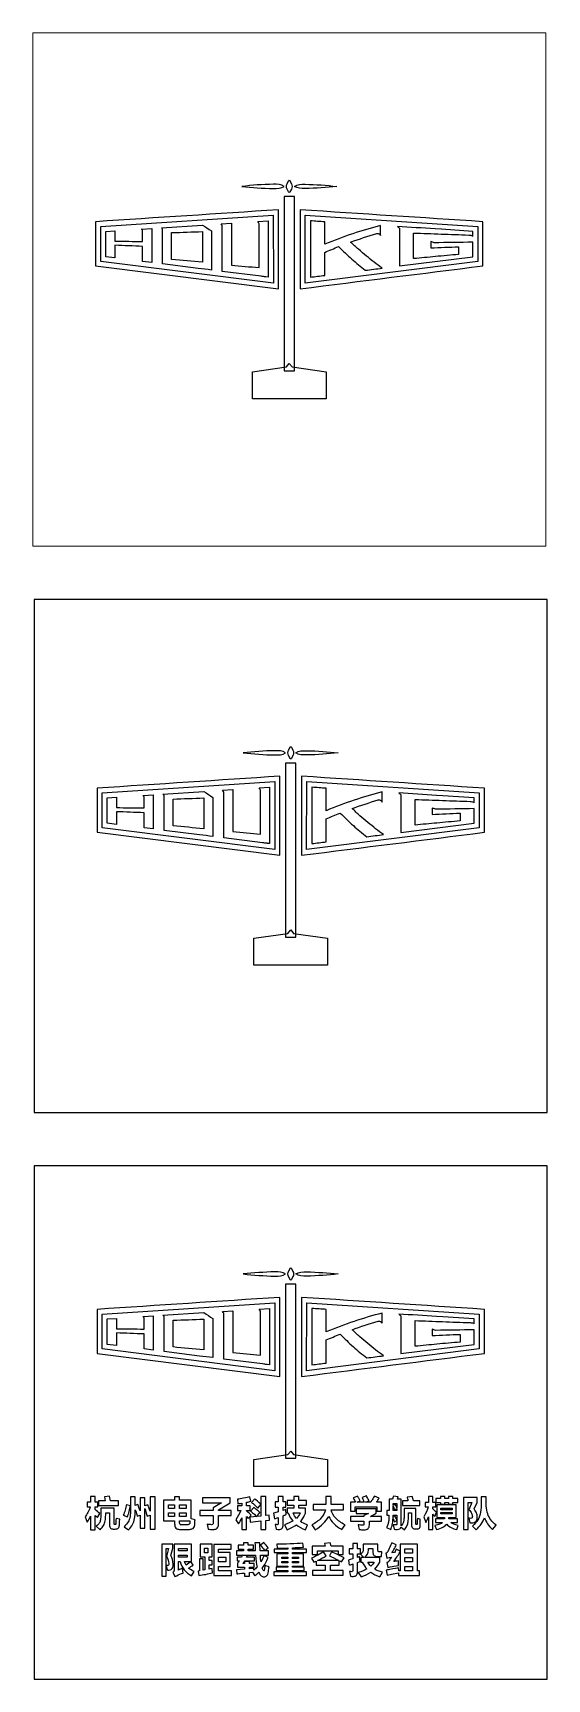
# Model space of a CAD drawing. Header units: centimetres. Extents: x -4.1 to 4.4, y -13.6 to 13.3.
import ezdxf

# ---------------------------------------------------------------- set-up
doc = ezdxf.new("R2010")
doc.units = ezdxf.units.CM
doc.header["$MEASUREMENT"] = 0
doc.layers.add('layer 1', color=7, linetype='Continuous')

msp = doc.modelspace()

# ---------------------------------------------------------------- linework, layer by layer
at = {"layer": 'layer 1', "color": 250, "lineweight": 20}
msp.add_lwpolyline([(-4.05146, 4.90821), (4.3275, 4.90821), (4.3275, 13.28717), (-4.05146, 13.28717), (-4.05146, 4.90821)], close=True, dxfattribs=at)
at = {"layer": 'layer 1', "color": 7}
for points in [[(0.05191, 7.77329), (0.22413, 7.77329), (0.22413, 10.61575), (0.05191, 10.61575), (0.05191, 7.77329)], [(-4.02827, -4.3391), (4.35069, -4.3391), (4.35069, 4.03986), (-4.02827, 4.03986), (-4.02827, -4.3391)], [(-4.02827, -13.58641), (4.35069, -13.58641), (4.35069, -5.20745), (-4.02827, -5.20745), (-4.02827, -13.58641)]]:
    msp.add_lwpolyline(points, close=True, dxfattribs=at)
at = {"layer": 'layer 1', "color": 250}
for points in [[(0.0751, -1.47402), (0.24732, -1.47402), (0.24732, 1.36844), (0.0751, 1.36844), (0.0751, -1.47402)], [(0.0751, -9.98213), (0.24732, -9.98213), (0.24732, -7.13967), (0.0751, -7.13967), (0.0751, -9.98213)]]:
    msp.add_lwpolyline(points, close=True, dxfattribs=at)
at = {"layer": 'layer 1', "color": 7}
for points, knots in [([(-0.63698, 10.7821), (-0.46975, 10.79831), (-0.30251, 10.81453), (-0.12031, 10.81654), (-0.12031, 10.81654), (-0.05851, 10.81723), (0.00501, 10.81628), (0.05191, 10.7821), (0.05191, 10.7821), (0.00501, 10.74792), (-0.05851, 10.74697), (-0.12031, 10.74765), (-0.12031, 10.74765), (-0.30251, 10.74967), (-0.46975, 10.76588), (-0.63698, 10.7821)], [0, 0, 0, 0, 0.2, 0.2, 0.2, 0.2, 0.4, 0.4, 0.4, 0.4, 0.6, 0.6, 0.6, 0.6, 1, 1, 1, 1]), ([(0.12654, 10.87395), (0.12654, 10.87395), (0.10214, 10.82515), (0.10214, 10.82515), (0.10214, 10.82515), (0.08931, 10.79948), (0.08931, 10.76472), (0.10214, 10.73904), (0.10214, 10.73904), (0.10214, 10.73904), (0.12654, 10.69024), (0.12654, 10.69024), (0.12654, 10.69024), (0.12872, 10.6859), (0.13316, 10.68315), (0.13802, 10.68315), (0.13802, 10.68315), (0.14289, 10.68315), (0.14733, 10.6859), (0.1495, 10.69024), (0.1495, 10.69024), (0.1495, 10.69024), (0.1739, 10.73904), (0.1739, 10.73904), (0.1739, 10.73904), (0.18674, 10.76472), (0.18674, 10.79948), (0.1739, 10.82515), (0.1739, 10.82515), (0.1739, 10.82515), (0.1495, 10.87395), (0.1495, 10.87395), (0.1495, 10.87395), (0.14733, 10.8783), (0.14289, 10.88105), (0.13802, 10.88105), (0.13802, 10.88105), (0.13316, 10.88105), (0.12872, 10.8783), (0.12654, 10.87395)], [0, 0, 0, 0, 0.09090909, 0.09090909, 0.09090909, 0.09090909, 0.18181818, 0.18181818, 0.18181818, 0.18181818, 0.27272727, 0.27272727, 0.27272727, 0.27272727, 0.36363636, 0.36363636, 0.36363636, 0.36363636, 0.45454545, 0.45454545, 0.45454545, 0.45454545, 0.54545455, 0.54545455, 0.54545455, 0.54545455, 0.63636364, 0.63636364, 0.63636364, 0.63636364, 0.72727273, 0.72727273, 0.72727273, 0.72727273, 0.81818182, 0.81818182, 0.81818182, 0.81818182, 1, 1, 1, 1]), ([(0.91303, 10.7821), (0.74579, 10.79831), (0.57856, 10.81453), (0.39636, 10.81654), (0.39636, 10.81654), (0.33456, 10.81723), (0.27104, 10.81628), (0.22414, 10.7821), (0.22414, 10.7821), (0.27104, 10.74792), (0.33456, 10.74697), (0.39636, 10.74765), (0.39636, 10.74765), (0.57856, 10.74967), (0.74579, 10.76588), (0.91303, 10.7821)], [0, 0, 0, 0, 0.2, 0.2, 0.2, 0.2, 0.4, 0.4, 0.4, 0.4, 0.6, 0.6, 0.6, 0.6, 1, 1, 1, 1]), ([(-0.04079, 10.35636), (-0.04079, 10.35636), (-0.04025, 9.10919), (-0.04025, 9.10919), (-0.04025, 9.10919), (-0.04025, 9.10919), (-3.02641, 9.48537), (-3.02641, 9.48537), (-3.02641, 9.48537), (-3.02641, 9.48537), (-3.02641, 10.20479), (-3.02641, 10.20479), (-3.02641, 10.20479), (-2.0312, 10.26994), (-1.036, 10.3351), (-0.0408, 10.40028), (-0.0408, 10.40028), (-0.0408, 10.40028), (-0.04079, 10.35636), (-0.04079, 10.35636)], [0, 0, 0, 0, 0.16666667, 0.16666667, 0.16666667, 0.16666667, 0.33333333, 0.33333333, 0.33333333, 0.33333333, 0.5, 0.5, 0.5, 0.5, 0.66666667, 0.66666667, 0.66666667, 0.66666667, 1, 1, 1, 1]), ([(-0.12241, 9.20227), (-0.12241, 9.20227), (-0.12289, 10.31245), (-0.12289, 10.31245), (-0.12289, 10.31245), (-0.12289, 10.31245), (-2.94396, 10.12773), (-2.94396, 10.12773), (-2.94396, 10.12773), (-2.94396, 10.12773), (-2.94396, 9.55771), (-2.94396, 9.55771), (-2.94396, 9.55771), (-2.94396, 9.55771), (-0.12241, 9.20227), (-0.12241, 9.20227)], [0, 0, 0, 0, 0.2, 0.2, 0.2, 0.2, 0.4, 0.4, 0.4, 0.4, 0.6, 0.6, 0.6, 0.6, 1, 1, 1, 1]), ([(-0.20837, 10.22122), (-0.20837, 10.22122), (-0.37668, 10.2102), (-0.37668, 10.2102), (-0.37668, 10.2102), (-0.37007, 10.19785), (-0.36346, 10.1855), (-0.35658, 10.17324), (-0.35658, 10.17324), (-0.35658, 10.05349), (-0.35658, 9.93374), (-0.35658, 9.81408), (-0.35658, 9.81408), (-0.35658, 9.69432), (-0.35658, 9.57467), (-0.35658, 9.45501), (-0.35658, 9.45501), (-0.50747, 9.4695), (-0.65809, 9.48389), (-0.80871, 9.49828), (-0.80871, 9.49828), (-0.80871, 9.61247), (-0.80871, 9.72666), (-0.80871, 9.84076), (-0.80871, 9.84076), (-0.80871, 9.84076), (-0.80871, 10.18192), (-0.80871, 10.18192), (-0.80871, 10.18192), (-0.80871, 10.18192), (-0.97579, 10.17097), (-0.97579, 10.17097), (-0.97579, 10.17097), (-0.9695, 10.16068), (-0.9632, 10.15054), (-0.95665, 10.14024), (-0.95665, 10.14024), (-0.95665, 10.01559), (-0.95665, 9.89094), (-0.95665, 9.76639), (-0.95665, 9.76639), (-0.95665, 9.76639), (-0.95665, 9.39358), (-0.95665, 9.39358), (-0.95665, 9.39358), (-0.95665, 9.39358), (-0.32171, 9.3136), (-0.32171, 9.3136), (-0.32171, 9.3136), (-0.29755, 9.31059), (-0.27339, 9.30757), (-0.24923, 9.30455), (-0.24923, 9.30455), (-0.24848, 9.30445), (-0.24774, 9.30433), (-0.24698, 9.30418), (-0.24698, 9.30418), (-0.24698, 9.30418), (-0.20837, 9.29932), (-0.20837, 9.29932), (-0.20837, 9.29932), (-0.20837, 9.29932), (-0.20837, 9.74134), (-0.20837, 9.74134), (-0.20837, 9.74134), (-0.20837, 9.90121), (-0.20837, 10.06126), (-0.20837, 10.22122)], [0, 0, 0, 0, 0.05555556, 0.05555556, 0.05555556, 0.05555556, 0.11111111, 0.11111111, 0.11111111, 0.11111111, 0.16666667, 0.16666667, 0.16666667, 0.16666667, 0.22222222, 0.22222222, 0.22222222, 0.22222222, 0.27777778, 0.27777778, 0.27777778, 0.27777778, 0.33333333, 0.33333333, 0.33333333, 0.33333333, 0.38888889, 0.38888889, 0.38888889, 0.38888889, 0.44444444, 0.44444444, 0.44444444, 0.44444444, 0.5, 0.5, 0.5, 0.5, 0.55555556, 0.55555556, 0.55555556, 0.55555556, 0.61111111, 0.61111111, 0.61111111, 0.61111111, 0.66666667, 0.66666667, 0.66666667, 0.66666667, 0.72222222, 0.72222222, 0.72222222, 0.72222222, 0.77777778, 0.77777778, 0.77777778, 0.77777778, 0.83333333, 0.83333333, 0.83333333, 0.83333333, 0.88888889, 0.88888889, 0.88888889, 0.88888889, 1, 1, 1, 1]), ([(0.31631, 9.15573), (0.31631, 9.15573), (0.31685, 10.40028), (0.31685, 10.40028), (0.31685, 10.40028), (1.31205, 10.3351), (2.30725, 10.26994), (3.30245, 10.20479), (3.30245, 10.20479), (3.30245, 10.20479), (3.30245, 9.48537), (3.30245, 9.48537), (3.30245, 9.48537), (2.30707, 9.35997), (1.31168, 9.23457), (0.31629, 9.10919), (0.31629, 9.10919), (0.31629, 9.10919), (0.31631, 9.15573), (0.31631, 9.15573)], [0, 0, 0, 0, 0.16666667, 0.16666667, 0.16666667, 0.16666667, 0.33333333, 0.33333333, 0.33333333, 0.33333333, 0.5, 0.5, 0.5, 0.5, 0.66666667, 0.66666667, 0.66666667, 0.66666667, 1, 1, 1, 1]), ([(0.39893, 10.31245), (0.39893, 10.31245), (0.39845, 9.20227), (0.39845, 9.20227), (0.39845, 9.20227), (0.39845, 9.20227), (3.22001, 9.55771), (3.22001, 9.55771), (3.22001, 9.55771), (3.22001, 9.55771), (3.22001, 10.12773), (3.22001, 10.12773), (3.22001, 10.12773), (3.22001, 10.12773), (0.39893, 10.31245), (0.39893, 10.31245)], [0, 0, 0, 0, 0.2, 0.2, 0.2, 0.2, 0.4, 0.4, 0.4, 0.4, 0.6, 0.6, 0.6, 0.6, 1, 1, 1, 1]), ([(0.48429, 9.93368), (0.48429, 9.93368), (0.48442, 10.2192), (0.48442, 10.2192), (0.48442, 10.2192), (0.56177, 10.21393), (0.63964, 10.20866), (0.71752, 10.20367), (0.71752, 10.20367), (0.71752, 10.14262), (0.71752, 10.08148), (0.71752, 10.02043), (0.71752, 10.02043), (0.71752, 9.95947), (0.71752, 9.89852), (0.71752, 9.83738), (0.71752, 9.83738), (0.86965, 9.8987), (1.01987, 9.95716), (1.17391, 10.00896), (1.17391, 10.00896), (1.32413, 10.05947), (1.47844, 10.10303), (1.63084, 10.14391), (1.63084, 10.14391), (1.63084, 10.08869), (1.63084, 10.03366), (1.63084, 9.97844), (1.63084, 9.97844), (1.62474, 9.99176), (1.61712, 10.00165), (1.60778, 10.00794), (1.60778, 10.00794), (1.59803, 10.01451), (1.58311, 10.01698), (1.5667, 10.0122), (1.5667, 10.0122), (1.42303, 9.97036), (1.28231, 9.92275), (1.14052, 9.8729), (1.14052, 9.8729), (1.18319, 9.83321), (1.22586, 9.79409), (1.26853, 9.75607), (1.26853, 9.75607), (1.3112, 9.71805), (1.35408, 9.68089), (1.39787, 9.64479), (1.39787, 9.64479), (1.48235, 9.57516), (1.56961, 9.50956), (1.65575, 9.44722), (1.65575, 9.44722), (1.56352, 9.43556), (1.47155, 9.424), (1.37932, 9.41244), (1.37932, 9.41244), (1.3067, 9.4709), (1.23297, 9.53115), (1.16146, 9.59475), (1.16146, 9.59475), (1.08799, 9.66009), (1.01648, 9.72851), (0.94413, 9.79936), (0.94413, 9.79936), (0.86859, 9.76874), (0.79306, 9.7372), (0.71752, 9.70464), (0.71752, 9.70464), (0.71752, 9.64202), (0.71752, 9.57921), (0.71752, 9.51678), (0.71752, 9.51678), (0.71752, 9.45416), (0.71752, 9.39135), (0.71752, 9.32891), (0.71752, 9.32891), (0.6396, 9.31911), (0.56168, 9.30921), (0.48429, 9.29959), (0.48429, 9.29959), (0.48429, 9.37285), (0.48429, 9.44611), (0.48429, 9.51946), (0.48429, 9.51946), (0.48429, 9.59272), (0.48429, 9.66598), (0.48429, 9.73942), (0.48429, 9.73942), (0.48429, 9.73942), (0.48429, 9.93368), (0.48429, 9.93368)], [0, 0, 0, 0, 0.04166667, 0.04166667, 0.04166667, 0.04166667, 0.08333333, 0.08333333, 0.08333333, 0.08333333, 0.125, 0.125, 0.125, 0.125, 0.16666667, 0.16666667, 0.16666667, 0.16666667, 0.20833333, 0.20833333, 0.20833333, 0.20833333, 0.25, 0.25, 0.25, 0.25, 0.29166667, 0.29166667, 0.29166667, 0.29166667, 0.33333333, 0.33333333, 0.33333333, 0.33333333, 0.375, 0.375, 0.375, 0.375, 0.41666667, 0.41666667, 0.41666667, 0.41666667, 0.45833333, 0.45833333, 0.45833333, 0.45833333, 0.5, 0.5, 0.5, 0.5, 0.54166667, 0.54166667, 0.54166667, 0.54166667, 0.58333333, 0.58333333, 0.58333333, 0.58333333, 0.625, 0.625, 0.625, 0.625, 0.66666667, 0.66666667, 0.66666667, 0.66666667, 0.70833333, 0.70833333, 0.70833333, 0.70833333, 0.75, 0.75, 0.75, 0.75, 0.79166667, 0.79166667, 0.79166667, 0.79166667, 0.83333333, 0.83333333, 0.83333333, 0.83333333, 0.875, 0.875, 0.875, 0.875, 0.91666667, 0.91666667, 0.91666667, 0.91666667, 1, 1, 1, 1]), ([(-2.11059, 10.09667), (-2.11059, 10.09667), (-2.27545, 10.08587), (-2.27545, 10.08587), (-2.27545, 10.08587), (-2.26989, 10.07981), (-2.2643, 10.07374), (-2.25853, 10.0676), (-2.25853, 10.0676), (-2.25853, 10.03689), (-2.25853, 10.00609), (-2.25853, 9.97538), (-2.25853, 9.97538), (-2.25853, 9.94468), (-2.25853, 9.91387), (-2.25853, 9.88317), (-2.25853, 9.88317), (-2.40942, 9.88461), (-2.56004, 9.88624), (-2.71065, 9.88768), (-2.71065, 9.88768), (-2.71065, 9.91685), (-2.71065, 9.94602), (-2.71065, 9.97519), (-2.71065, 9.97519), (-2.71065, 9.97519), (-2.71065, 10.05738), (-2.71065, 10.05738), (-2.71065, 10.05738), (-2.71065, 10.05738), (-2.8586, 10.04769), (-2.8586, 10.04769), (-2.8586, 10.04769), (-2.8586, 10.04769), (-2.8586, 9.63318), (-2.8586, 9.63318), (-2.8586, 9.63318), (-2.8586, 9.63318), (-2.71065, 9.61454), (-2.71065, 9.61454), (-2.71065, 9.61454), (-2.71065, 9.61454), (-2.71065, 9.7162), (-2.71065, 9.7162), (-2.71065, 9.7162), (-2.71065, 9.75084), (-2.71065, 9.78558), (-2.71065, 9.82032), (-2.71065, 9.82032), (-2.56004, 9.81465), (-2.40942, 9.8088), (-2.25853, 9.80314), (-2.25853, 9.80314), (-2.25853, 9.76188), (-2.25853, 9.72062), (-2.25853, 9.67945), (-2.25853, 9.67945), (-2.25853, 9.67945), (-2.25853, 9.55758), (-2.25853, 9.55758), (-2.25853, 9.55758), (-2.25853, 9.55758), (-2.11059, 9.53895), (-2.11059, 9.53895), (-2.11059, 9.53895), (-2.11059, 9.53895), (-2.11059, 9.81888), (-2.11059, 9.81888), (-2.11059, 9.81888), (-2.11059, 9.81888), (-2.11059, 10.09667), (-2.11059, 10.09667)], [0, 0, 0, 0, 0.05263158, 0.05263158, 0.05263158, 0.05263158, 0.10526316, 0.10526316, 0.10526316, 0.10526316, 0.15789474, 0.15789474, 0.15789474, 0.15789474, 0.21052632, 0.21052632, 0.21052632, 0.21052632, 0.26315789, 0.26315789, 0.26315789, 0.26315789, 0.31578947, 0.31578947, 0.31578947, 0.31578947, 0.36842105, 0.36842105, 0.36842105, 0.36842105, 0.42105263, 0.42105263, 0.42105263, 0.42105263, 0.47368421, 0.47368421, 0.47368421, 0.47368421, 0.52631579, 0.52631579, 0.52631579, 0.52631579, 0.57894737, 0.57894737, 0.57894737, 0.57894737, 0.63157895, 0.63157895, 0.63157895, 0.63157895, 0.68421053, 0.68421053, 0.68421053, 0.68421053, 0.73684211, 0.73684211, 0.73684211, 0.73684211, 0.78947368, 0.78947368, 0.78947368, 0.78947368, 0.84210526, 0.84210526, 0.84210526, 0.84210526, 0.89473684, 0.89473684, 0.89473684, 0.89473684, 1, 1, 1, 1]), ([(-1.27965, 10.15108), (-1.27965, 10.15108), (-1.94992, 10.10719), (-1.94992, 10.10719), (-1.94992, 10.10719), (-1.94401, 10.09996), (-1.93807, 10.09266), (-1.93193, 10.08545), (-1.93193, 10.08545), (-1.93193, 9.99045), (-1.93193, 9.89545), (-1.93193, 9.80045), (-1.93193, 9.80045), (-1.93193, 9.80045), (-1.93193, 9.51644), (-1.93193, 9.51644), (-1.93193, 9.51644), (-1.93193, 9.51644), (-1.35045, 9.44319), (-1.35045, 9.44319), (-1.35045, 9.44319), (-1.27879, 9.43426), (-1.20709, 9.42534), (-1.13531, 9.41643), (-1.13531, 9.41643), (-1.13531, 9.52275), (-1.13531, 9.62917), (-1.13531, 9.73549), (-1.13531, 9.73549), (-1.13531, 9.84171), (-1.13531, 9.94813), (-1.13531, 10.05455), (-1.13531, 10.05455), (-1.18342, 10.08741), (-1.23153, 10.11971), (-1.27965, 10.15108)], [0, 0, 0, 0, 0.1, 0.1, 0.1, 0.1, 0.2, 0.2, 0.2, 0.2, 0.3, 0.3, 0.3, 0.3, 0.4, 0.4, 0.4, 0.4, 0.5, 0.5, 0.5, 0.5, 0.6, 0.6, 0.6, 0.6, 0.7, 0.7, 0.7, 0.7, 0.8, 0.8, 0.8, 0.8, 1, 1, 1, 1]), ([(-1.78398, 10.0272), (-1.78398, 9.95446), (-1.78398, 9.88154), (-1.78398, 9.8088), (-1.78398, 9.8088), (-1.78398, 9.73607), (-1.78398, 9.66323), (-1.78398, 9.5904), (-1.78398, 9.5904), (-1.61681, 9.57428), (-1.44963, 9.55826), (-1.28219, 9.54204), (-1.28219, 9.54204), (-1.28219, 9.62572), (-1.28219, 9.70958), (-1.28219, 9.79326), (-1.28219, 9.79326), (-1.28219, 9.87693), (-1.28219, 9.9608), (-1.28219, 10.04457), (-1.28219, 10.04457), (-1.44963, 10.03881), (-1.61681, 10.03296), (-1.78398, 10.0272)], [0, 0, 0, 0, 0.14285714, 0.14285714, 0.14285714, 0.14285714, 0.28571429, 0.28571429, 0.28571429, 0.28571429, 0.42857143, 0.42857143, 0.42857143, 0.42857143, 0.57142857, 0.57142857, 0.57142857, 0.57142857, 0.71428571, 0.71428571, 0.71428571, 0.71428571, 1, 1, 1, 1]), ([(2.62381, 10.08114), (2.62381, 10.08114), (3.13465, 10.04769), (3.13465, 10.04769), (3.13465, 10.04769), (3.13465, 10.04769), (3.13465, 9.96687), (3.13465, 9.96687), (3.13465, 9.96687), (3.12961, 9.97483), (3.12034, 9.98021), (3.10655, 9.98315), (3.10655, 9.98315), (3.09304, 9.98604), (3.08085, 9.98785), (3.06998, 9.98824), (3.06998, 9.98824), (2.91971, 9.99359), (2.76969, 9.99896), (2.61942, 10.00443), (2.61942, 10.00443), (2.46967, 10.00988), (2.3194, 10.01543), (2.16939, 10.02089), (2.16939, 10.02089), (2.16939, 9.95106), (2.16939, 9.88122), (2.16939, 9.81148), (2.16939, 9.81148), (2.16939, 9.74173), (2.16939, 9.6718), (2.16939, 9.60206), (2.16939, 9.60206), (2.28865, 9.61353), (2.4087, 9.62493), (2.52772, 9.63629), (2.52772, 9.63629), (2.64724, 9.64769), (2.78507, 9.65904), (2.9046, 9.67042), (2.9046, 9.67042), (2.9046, 9.69141), (2.9046, 9.7125), (2.9046, 9.73369), (2.9046, 9.73369), (2.9046, 9.75478), (2.9046, 9.77587), (2.9046, 9.79695), (2.9046, 9.79695), (2.75909, 9.79066), (2.5961, 9.78428), (2.45112, 9.77781), (2.45112, 9.77781), (2.45112, 9.81203), (2.45112, 9.84635), (2.45112, 9.88057), (2.45112, 9.88057), (2.46941, 9.87401), (2.48796, 9.86772), (2.50651, 9.86133), (2.50651, 9.86133), (2.7098, 9.86457), (2.9311, 9.86772), (3.13465, 9.87086), (3.13465, 9.87086), (3.13465, 9.87086), (3.13465, 9.63318), (3.13465, 9.63318), (3.13465, 9.63318), (3.13465, 9.63318), (1.93934, 9.4826), (1.93934, 9.4826), (1.93934, 9.4826), (1.93934, 9.4826), (1.93934, 9.63629), (1.93934, 9.63629), (1.93934, 9.63629), (1.93934, 9.68744), (1.93934, 9.73877), (1.93934, 9.79011), (1.93934, 9.79011), (1.93934, 9.84126), (1.93934, 9.8926), (1.93934, 9.94375), (1.93934, 9.94375), (1.93934, 9.9949), (1.93934, 10.04633), (1.93934, 10.09757), (1.93934, 10.09757), (1.92794, 10.10747), (1.91654, 10.11746), (1.90541, 10.12764), (1.90541, 10.12764), (2.11002, 10.11432), (2.31516, 10.10109), (2.51977, 10.08786), (2.51977, 10.08786), (2.51977, 10.08786), (2.62381, 10.08114), (2.62381, 10.08114)], [0, 0, 0, 0, 0.03846154, 0.03846154, 0.03846154, 0.03846154, 0.07692308, 0.07692308, 0.07692308, 0.07692308, 0.11538462, 0.11538462, 0.11538462, 0.11538462, 0.15384615, 0.15384615, 0.15384615, 0.15384615, 0.19230769, 0.19230769, 0.19230769, 0.19230769, 0.23076923, 0.23076923, 0.23076923, 0.23076923, 0.26923077, 0.26923077, 0.26923077, 0.26923077, 0.30769231, 0.30769231, 0.30769231, 0.30769231, 0.34615385, 0.34615385, 0.34615385, 0.34615385, 0.38461538, 0.38461538, 0.38461538, 0.38461538, 0.42307692, 0.42307692, 0.42307692, 0.42307692, 0.46153846, 0.46153846, 0.46153846, 0.46153846, 0.5, 0.5, 0.5, 0.5, 0.53846154, 0.53846154, 0.53846154, 0.53846154, 0.57692308, 0.57692308, 0.57692308, 0.57692308, 0.61538462, 0.61538462, 0.61538462, 0.61538462, 0.65384615, 0.65384615, 0.65384615, 0.65384615, 0.69230769, 0.69230769, 0.69230769, 0.69230769, 0.73076923, 0.73076923, 0.73076923, 0.73076923, 0.76923077, 0.76923077, 0.76923077, 0.76923077, 0.80769231, 0.80769231, 0.80769231, 0.80769231, 0.84615385, 0.84615385, 0.84615385, 0.84615385, 0.88461538, 0.88461538, 0.88461538, 0.88461538, 0.92307692, 0.92307692, 0.92307692, 0.92307692, 1, 1, 1, 1]), ([(0.09136, 7.83502), (0.09136, 7.83502), (-0.4631, 7.75524), (-0.4631, 7.75524), (-0.4631, 7.75524), (-0.4631, 7.75524), (-0.46311, 7.31433), (-0.46311, 7.31433), (-0.46311, 7.31433), (-0.46311, 7.31433), (0.13802, 7.31433), (0.13802, 7.31433), (0.13802, 7.31433), (0.13802, 7.31433), (0.73916, 7.31433), (0.73916, 7.31433), (0.73916, 7.31433), (0.73916, 7.31433), (0.73915, 7.75524), (0.73915, 7.75524), (0.73915, 7.75524), (0.73915, 7.75524), (0.18468, 7.83502), (0.18468, 7.83502), (0.18468, 7.83502), (0.18468, 7.83502), (0.13802, 7.89125), (0.13802, 7.89125), (0.13802, 7.89125), (0.13802, 7.89125), (0.09136, 7.83502), (0.09136, 7.83502)], [0, 0, 0, 0, 0.11111111, 0.11111111, 0.11111111, 0.11111111, 0.22222222, 0.22222222, 0.22222222, 0.22222222, 0.33333333, 0.33333333, 0.33333333, 0.33333333, 0.44444444, 0.44444444, 0.44444444, 0.44444444, 0.55555556, 0.55555556, 0.55555556, 0.55555556, 0.66666667, 0.66666667, 0.66666667, 0.66666667, 0.77777778, 0.77777778, 0.77777778, 0.77777778, 1, 1, 1, 1])]:
    msp.add_open_spline(points, degree=3, knots=knots, dxfattribs=at)
at = {"layer": 'layer 1', "color": 250}
for points, knots in [([(0.14973, 1.62664), (0.14973, 1.62664), (0.12533, 1.57784), (0.12533, 1.57784), (0.12533, 1.57784), (0.1125, 1.55217), (0.1125, 1.5174), (0.12533, 1.49173), (0.12533, 1.49173), (0.12533, 1.49173), (0.14973, 1.44293), (0.14973, 1.44293), (0.14973, 1.44293), (0.1519, 1.43859), (0.15635, 1.43584), (0.16121, 1.43584), (0.16121, 1.43584), (0.16607, 1.43584), (0.17052, 1.43859), (0.17269, 1.44293), (0.17269, 1.44293), (0.17269, 1.44293), (0.19709, 1.49173), (0.19709, 1.49173), (0.19709, 1.49173), (0.20993, 1.5174), (0.20993, 1.55217), (0.19709, 1.57784), (0.19709, 1.57784), (0.19709, 1.57784), (0.17269, 1.62664), (0.17269, 1.62664), (0.17269, 1.62664), (0.17052, 1.63099), (0.16607, 1.63373), (0.16121, 1.63373), (0.16121, 1.63373), (0.15635, 1.63373), (0.1519, 1.63099), (0.14973, 1.62664)], [0, 0, 0, 0, 0.09090909, 0.09090909, 0.09090909, 0.09090909, 0.18181818, 0.18181818, 0.18181818, 0.18181818, 0.27272727, 0.27272727, 0.27272727, 0.27272727, 0.36363636, 0.36363636, 0.36363636, 0.36363636, 0.45454545, 0.45454545, 0.45454545, 0.45454545, 0.54545455, 0.54545455, 0.54545455, 0.54545455, 0.63636364, 0.63636364, 0.63636364, 0.63636364, 0.72727273, 0.72727273, 0.72727273, 0.72727273, 0.81818182, 0.81818182, 0.81818182, 0.81818182, 1, 1, 1, 1]), ([(-0.61379, 1.53479), (-0.44656, 1.551), (-0.27933, 1.56722), (-0.09712, 1.56923), (-0.09712, 1.56923), (-0.03532, 1.56991), (0.0282, 1.56896), (0.0751, 1.53479), (0.0751, 1.53479), (0.0282, 1.50061), (-0.03532, 1.49966), (-0.09712, 1.50034), (-0.09712, 1.50034), (-0.27933, 1.50236), (-0.44656, 1.51857), (-0.61379, 1.53479)], [0, 0, 0, 0, 0.2, 0.2, 0.2, 0.2, 0.4, 0.4, 0.4, 0.4, 0.6, 0.6, 0.6, 0.6, 1, 1, 1, 1]), ([(0.93621, 1.53479), (0.76898, 1.551), (0.60175, 1.56722), (0.41955, 1.56923), (0.41955, 1.56923), (0.35775, 1.56991), (0.29422, 1.56896), (0.24732, 1.53479), (0.24732, 1.53479), (0.29422, 1.50061), (0.35775, 1.49966), (0.41955, 1.50034), (0.41955, 1.50034), (0.60175, 1.50236), (0.76898, 1.51857), (0.93621, 1.53479)], [0, 0, 0, 0, 0.2, 0.2, 0.2, 0.2, 0.4, 0.4, 0.4, 0.4, 0.6, 0.6, 0.6, 0.6, 1, 1, 1, 1]), ([(-0.0176, 1.10905), (-0.0176, 1.10905), (-0.01706, -0.13812), (-0.01706, -0.13812), (-0.01706, -0.13812), (-0.01706, -0.13812), (-3.00322, 0.23805), (-3.00322, 0.23805), (-3.00322, 0.23805), (-3.00322, 0.23805), (-3.00322, 0.95747), (-3.00322, 0.95747), (-3.00322, 0.95747), (-2.00802, 1.02263), (-1.01282, 1.08779), (-0.01762, 1.15297), (-0.01762, 1.15297), (-0.01762, 1.15297), (-0.0176, 1.10905), (-0.0176, 1.10905)], [0, 0, 0, 0, 0.16666667, 0.16666667, 0.16666667, 0.16666667, 0.33333333, 0.33333333, 0.33333333, 0.33333333, 0.5, 0.5, 0.5, 0.5, 0.66666667, 0.66666667, 0.66666667, 0.66666667, 1, 1, 1, 1]), ([(0.3395, -0.09158), (0.3395, -0.09158), (0.34004, 1.15297), (0.34004, 1.15297), (0.34004, 1.15297), (1.33524, 1.08779), (2.33044, 1.02263), (3.32564, 0.95747), (3.32564, 0.95747), (3.32564, 0.95747), (3.32564, 0.23805), (3.32564, 0.23805), (3.32564, 0.23805), (2.33025, 0.11266), (1.33487, -0.01274), (0.33948, -0.13812), (0.33948, -0.13812), (0.33948, -0.13812), (0.3395, -0.09158), (0.3395, -0.09158)], [0, 0, 0, 0, 0.16666667, 0.16666667, 0.16666667, 0.16666667, 0.33333333, 0.33333333, 0.33333333, 0.33333333, 0.5, 0.5, 0.5, 0.5, 0.66666667, 0.66666667, 0.66666667, 0.66666667, 1, 1, 1, 1]), ([(-0.09922, -0.04504), (-0.09922, -0.04504), (-0.0997, 1.06514), (-0.0997, 1.06514), (-0.0997, 1.06514), (-0.0997, 1.06514), (-2.92077, 0.88041), (-2.92077, 0.88041), (-2.92077, 0.88041), (-2.92077, 0.88041), (-2.92077, 0.3104), (-2.92077, 0.3104), (-2.92077, 0.3104), (-2.92077, 0.3104), (-0.09922, -0.04504), (-0.09922, -0.04504)], [0, 0, 0, 0, 0.2, 0.2, 0.2, 0.2, 0.4, 0.4, 0.4, 0.4, 0.6, 0.6, 0.6, 0.6, 1, 1, 1, 1]), ([(-2.0874, 0.84936), (-2.0874, 0.84936), (-2.25226, 0.83856), (-2.25226, 0.83856), (-2.25226, 0.83856), (-2.2467, 0.8325), (-2.24112, 0.82643), (-2.23535, 0.82029), (-2.23535, 0.82029), (-2.23535, 0.78958), (-2.23535, 0.75878), (-2.23535, 0.72807), (-2.23535, 0.72807), (-2.23535, 0.69736), (-2.23535, 0.66656), (-2.23535, 0.63586), (-2.23535, 0.63586), (-2.38623, 0.6373), (-2.53685, 0.63893), (-2.68747, 0.64037), (-2.68747, 0.64037), (-2.68747, 0.66954), (-2.68747, 0.69871), (-2.68747, 0.72788), (-2.68747, 0.72788), (-2.68747, 0.72788), (-2.68747, 0.81007), (-2.68747, 0.81007), (-2.68747, 0.81007), (-2.68747, 0.81007), (-2.83541, 0.80038), (-2.83541, 0.80038), (-2.83541, 0.80038), (-2.83541, 0.80038), (-2.83541, 0.38587), (-2.83541, 0.38587), (-2.83541, 0.38587), (-2.83541, 0.38587), (-2.68747, 0.36723), (-2.68747, 0.36723), (-2.68747, 0.36723), (-2.68747, 0.36723), (-2.68747, 0.46889), (-2.68747, 0.46889), (-2.68747, 0.46889), (-2.68747, 0.50353), (-2.68747, 0.53827), (-2.68747, 0.573), (-2.68747, 0.573), (-2.53685, 0.56734), (-2.38623, 0.56149), (-2.23535, 0.55583), (-2.23535, 0.55583), (-2.23535, 0.51457), (-2.23535, 0.47331), (-2.23535, 0.43214), (-2.23535, 0.43214), (-2.23535, 0.43214), (-2.23535, 0.31027), (-2.23535, 0.31027), (-2.23535, 0.31027), (-2.23535, 0.31027), (-2.0874, 0.29164), (-2.0874, 0.29164), (-2.0874, 0.29164), (-2.0874, 0.29164), (-2.0874, 0.57157), (-2.0874, 0.57157), (-2.0874, 0.57157), (-2.0874, 0.57157), (-2.0874, 0.84936), (-2.0874, 0.84936)], [0, 0, 0, 0, 0.05263158, 0.05263158, 0.05263158, 0.05263158, 0.10526316, 0.10526316, 0.10526316, 0.10526316, 0.15789474, 0.15789474, 0.15789474, 0.15789474, 0.21052632, 0.21052632, 0.21052632, 0.21052632, 0.26315789, 0.26315789, 0.26315789, 0.26315789, 0.31578947, 0.31578947, 0.31578947, 0.31578947, 0.36842105, 0.36842105, 0.36842105, 0.36842105, 0.42105263, 0.42105263, 0.42105263, 0.42105263, 0.47368421, 0.47368421, 0.47368421, 0.47368421, 0.52631579, 0.52631579, 0.52631579, 0.52631579, 0.57894737, 0.57894737, 0.57894737, 0.57894737, 0.63157895, 0.63157895, 0.63157895, 0.63157895, 0.68421053, 0.68421053, 0.68421053, 0.68421053, 0.73684211, 0.73684211, 0.73684211, 0.73684211, 0.78947368, 0.78947368, 0.78947368, 0.78947368, 0.84210526, 0.84210526, 0.84210526, 0.84210526, 0.89473684, 0.89473684, 0.89473684, 0.89473684, 1, 1, 1, 1]), ([(-1.25646, 0.90377), (-1.25646, 0.90377), (-1.92673, 0.85988), (-1.92673, 0.85988), (-1.92673, 0.85988), (-1.92082, 0.85264), (-1.91488, 0.84535), (-1.90874, 0.83813), (-1.90874, 0.83813), (-1.90874, 0.74314), (-1.90874, 0.64814), (-1.90874, 0.55314), (-1.90874, 0.55314), (-1.90874, 0.55314), (-1.90874, 0.26913), (-1.90874, 0.26913), (-1.90874, 0.26913), (-1.90874, 0.26913), (-1.32726, 0.19588), (-1.32726, 0.19588), (-1.32726, 0.19588), (-1.2556, 0.18695), (-1.1839, 0.17803), (-1.11212, 0.16912), (-1.11212, 0.16912), (-1.11212, 0.27544), (-1.11212, 0.38186), (-1.11212, 0.48818), (-1.11212, 0.48818), (-1.11212, 0.5944), (-1.11212, 0.70082), (-1.11212, 0.80724), (-1.11212, 0.80724), (-1.16023, 0.8401), (-1.20835, 0.8724), (-1.25646, 0.90377)], [0, 0, 0, 0, 0.1, 0.1, 0.1, 0.1, 0.2, 0.2, 0.2, 0.2, 0.3, 0.3, 0.3, 0.3, 0.4, 0.4, 0.4, 0.4, 0.5, 0.5, 0.5, 0.5, 0.6, 0.6, 0.6, 0.6, 0.7, 0.7, 0.7, 0.7, 0.8, 0.8, 0.8, 0.8, 1, 1, 1, 1]), ([(-0.18518, 0.97391), (-0.18518, 0.97391), (-0.35349, 0.96289), (-0.35349, 0.96289), (-0.35349, 0.96289), (-0.34688, 0.95054), (-0.34027, 0.93819), (-0.3334, 0.92593), (-0.3334, 0.92593), (-0.3334, 0.80618), (-0.3334, 0.68643), (-0.3334, 0.56677), (-0.3334, 0.56677), (-0.3334, 0.44701), (-0.3334, 0.32736), (-0.3334, 0.2077), (-0.3334, 0.2077), (-0.48428, 0.22219), (-0.6349, 0.23658), (-0.78552, 0.25097), (-0.78552, 0.25097), (-0.78552, 0.36516), (-0.78552, 0.47935), (-0.78552, 0.59344), (-0.78552, 0.59344), (-0.78552, 0.59344), (-0.78552, 0.9346), (-0.78552, 0.9346), (-0.78552, 0.9346), (-0.78552, 0.9346), (-0.95261, 0.92366), (-0.95261, 0.92366), (-0.95261, 0.92366), (-0.94631, 0.91337), (-0.94001, 0.90323), (-0.93346, 0.89293), (-0.93346, 0.89293), (-0.93346, 0.76828), (-0.93346, 0.64363), (-0.93346, 0.51908), (-0.93346, 0.51908), (-0.93346, 0.51908), (-0.93346, 0.14627), (-0.93346, 0.14627), (-0.93346, 0.14627), (-0.93346, 0.14627), (-0.29852, 0.06629), (-0.29852, 0.06629), (-0.29852, 0.06629), (-0.27436, 0.06328), (-0.2502, 0.06026), (-0.22604, 0.05724), (-0.22604, 0.05724), (-0.2253, 0.05714), (-0.22455, 0.05702), (-0.22379, 0.05687), (-0.22379, 0.05687), (-0.22379, 0.05687), (-0.18518, 0.05201), (-0.18518, 0.05201), (-0.18518, 0.05201), (-0.18518, 0.05201), (-0.18518, 0.49403), (-0.18518, 0.49403), (-0.18518, 0.49403), (-0.18518, 0.6539), (-0.18518, 0.81395), (-0.18518, 0.97391)], [0, 0, 0, 0, 0.05555556, 0.05555556, 0.05555556, 0.05555556, 0.11111111, 0.11111111, 0.11111111, 0.11111111, 0.16666667, 0.16666667, 0.16666667, 0.16666667, 0.22222222, 0.22222222, 0.22222222, 0.22222222, 0.27777778, 0.27777778, 0.27777778, 0.27777778, 0.33333333, 0.33333333, 0.33333333, 0.33333333, 0.38888889, 0.38888889, 0.38888889, 0.38888889, 0.44444444, 0.44444444, 0.44444444, 0.44444444, 0.5, 0.5, 0.5, 0.5, 0.55555556, 0.55555556, 0.55555556, 0.55555556, 0.61111111, 0.61111111, 0.61111111, 0.61111111, 0.66666667, 0.66666667, 0.66666667, 0.66666667, 0.72222222, 0.72222222, 0.72222222, 0.72222222, 0.77777778, 0.77777778, 0.77777778, 0.77777778, 0.83333333, 0.83333333, 0.83333333, 0.83333333, 0.88888889, 0.88888889, 0.88888889, 0.88888889, 1, 1, 1, 1]), ([(0.42212, 1.06514), (0.42212, 1.06514), (0.42164, -0.04504), (0.42164, -0.04504), (0.42164, -0.04504), (0.42164, -0.04504), (3.2432, 0.3104), (3.2432, 0.3104), (3.2432, 0.3104), (3.2432, 0.3104), (3.2432, 0.88041), (3.2432, 0.88041), (3.2432, 0.88041), (3.2432, 0.88041), (0.42212, 1.06514), (0.42212, 1.06514)], [0, 0, 0, 0, 0.2, 0.2, 0.2, 0.2, 0.4, 0.4, 0.4, 0.4, 0.6, 0.6, 0.6, 0.6, 1, 1, 1, 1]), ([(0.50748, 0.68636), (0.50748, 0.68636), (0.5076, 0.97189), (0.5076, 0.97189), (0.5076, 0.97189), (0.58495, 0.96662), (0.66283, 0.96135), (0.74071, 0.95636), (0.74071, 0.95636), (0.74071, 0.89531), (0.74071, 0.83417), (0.74071, 0.77312), (0.74071, 0.77312), (0.74071, 0.71216), (0.74071, 0.65121), (0.74071, 0.59007), (0.74071, 0.59007), (0.89284, 0.65139), (1.04305, 0.70985), (1.1971, 0.76165), (1.1971, 0.76165), (1.34732, 0.81215), (1.50163, 0.85572), (1.65402, 0.8966), (1.65402, 0.8966), (1.65402, 0.84138), (1.65402, 0.78635), (1.65402, 0.73113), (1.65402, 0.73113), (1.64793, 0.74444), (1.6403, 0.75434), (1.63097, 0.76063), (1.63097, 0.76063), (1.62122, 0.7672), (1.6063, 0.76967), (1.58989, 0.76489), (1.58989, 0.76489), (1.44622, 0.72305), (1.3055, 0.67544), (1.16371, 0.62558), (1.16371, 0.62558), (1.20638, 0.5859), (1.24905, 0.54678), (1.29172, 0.50876), (1.29172, 0.50876), (1.33439, 0.47074), (1.37727, 0.43358), (1.42106, 0.39748), (1.42106, 0.39748), (1.50554, 0.32785), (1.5928, 0.26225), (1.67894, 0.19991), (1.67894, 0.19991), (1.5867, 0.18825), (1.49474, 0.17669), (1.40251, 0.16513), (1.40251, 0.16513), (1.32989, 0.22359), (1.25616, 0.28384), (1.18465, 0.34744), (1.18465, 0.34744), (1.11118, 0.41278), (1.03967, 0.48119), (0.96732, 0.55205), (0.96732, 0.55205), (0.89178, 0.52143), (0.81625, 0.48989), (0.74071, 0.45733), (0.74071, 0.45733), (0.74071, 0.39471), (0.74071, 0.3319), (0.74071, 0.26947), (0.74071, 0.26947), (0.74071, 0.20685), (0.74071, 0.14404), (0.74071, 0.0816), (0.74071, 0.0816), (0.66279, 0.0718), (0.58487, 0.0619), (0.50748, 0.05228), (0.50748, 0.05228), (0.50748, 0.12554), (0.50748, 0.1988), (0.50748, 0.27215), (0.50748, 0.27215), (0.50748, 0.34541), (0.50748, 0.41867), (0.50748, 0.49211), (0.50748, 0.49211), (0.50748, 0.49211), (0.50748, 0.68636), (0.50748, 0.68636)], [0, 0, 0, 0, 0.04166667, 0.04166667, 0.04166667, 0.04166667, 0.08333333, 0.08333333, 0.08333333, 0.08333333, 0.125, 0.125, 0.125, 0.125, 0.16666667, 0.16666667, 0.16666667, 0.16666667, 0.20833333, 0.20833333, 0.20833333, 0.20833333, 0.25, 0.25, 0.25, 0.25, 0.29166667, 0.29166667, 0.29166667, 0.29166667, 0.33333333, 0.33333333, 0.33333333, 0.33333333, 0.375, 0.375, 0.375, 0.375, 0.41666667, 0.41666667, 0.41666667, 0.41666667, 0.45833333, 0.45833333, 0.45833333, 0.45833333, 0.5, 0.5, 0.5, 0.5, 0.54166667, 0.54166667, 0.54166667, 0.54166667, 0.58333333, 0.58333333, 0.58333333, 0.58333333, 0.625, 0.625, 0.625, 0.625, 0.66666667, 0.66666667, 0.66666667, 0.66666667, 0.70833333, 0.70833333, 0.70833333, 0.70833333, 0.75, 0.75, 0.75, 0.75, 0.79166667, 0.79166667, 0.79166667, 0.79166667, 0.83333333, 0.83333333, 0.83333333, 0.83333333, 0.875, 0.875, 0.875, 0.875, 0.91666667, 0.91666667, 0.91666667, 0.91666667, 1, 1, 1, 1]), ([(2.647, 0.83383), (2.647, 0.83383), (3.15784, 0.80038), (3.15784, 0.80038), (3.15784, 0.80038), (3.15784, 0.80038), (3.15784, 0.71956), (3.15784, 0.71956), (3.15784, 0.71956), (3.1528, 0.72752), (3.14353, 0.7329), (3.12974, 0.73584), (3.12974, 0.73584), (3.11623, 0.73873), (3.10404, 0.74054), (3.09317, 0.74093), (3.09317, 0.74093), (2.9429, 0.74628), (2.79288, 0.75165), (2.64261, 0.75712), (2.64261, 0.75712), (2.49286, 0.76256), (2.34259, 0.76812), (2.19258, 0.77358), (2.19258, 0.77358), (2.19258, 0.70375), (2.19258, 0.63391), (2.19258, 0.56417), (2.19258, 0.56417), (2.19258, 0.49442), (2.19258, 0.42449), (2.19258, 0.35475), (2.19258, 0.35475), (2.31184, 0.36622), (2.43189, 0.37762), (2.5509, 0.38897), (2.5509, 0.38897), (2.67042, 0.40038), (2.80825, 0.41173), (2.92778, 0.42311), (2.92778, 0.42311), (2.92778, 0.4441), (2.92778, 0.46519), (2.92778, 0.48638), (2.92778, 0.48638), (2.92778, 0.50746), (2.92778, 0.52855), (2.92778, 0.54964), (2.92778, 0.54964), (2.78228, 0.54335), (2.61928, 0.53697), (2.47431, 0.5305), (2.47431, 0.5305), (2.47431, 0.56472), (2.47431, 0.59904), (2.47431, 0.63326), (2.47431, 0.63326), (2.4926, 0.62669), (2.51115, 0.6204), (2.5297, 0.61402), (2.5297, 0.61402), (2.73298, 0.61726), (2.95429, 0.6204), (3.15784, 0.62355), (3.15784, 0.62355), (3.15784, 0.62355), (3.15784, 0.38587), (3.15784, 0.38587), (3.15784, 0.38587), (3.15784, 0.38587), (1.96253, 0.23529), (1.96253, 0.23529), (1.96253, 0.23529), (1.96253, 0.23529), (1.96253, 0.38897), (1.96253, 0.38897), (1.96253, 0.38897), (1.96253, 0.44013), (1.96253, 0.49146), (1.96253, 0.5428), (1.96253, 0.5428), (1.96253, 0.59395), (1.96253, 0.64529), (1.96253, 0.69644), (1.96253, 0.69644), (1.96253, 0.74759), (1.96253, 0.79902), (1.96253, 0.85026), (1.96253, 0.85026), (1.95113, 0.86016), (1.93973, 0.87015), (1.9286, 0.88032), (1.9286, 0.88032), (2.13321, 0.867), (2.33835, 0.85378), (2.54295, 0.84055), (2.54295, 0.84055), (2.54295, 0.84055), (2.647, 0.83383), (2.647, 0.83383)], [0, 0, 0, 0, 0.03846154, 0.03846154, 0.03846154, 0.03846154, 0.07692308, 0.07692308, 0.07692308, 0.07692308, 0.11538462, 0.11538462, 0.11538462, 0.11538462, 0.15384615, 0.15384615, 0.15384615, 0.15384615, 0.19230769, 0.19230769, 0.19230769, 0.19230769, 0.23076923, 0.23076923, 0.23076923, 0.23076923, 0.26923077, 0.26923077, 0.26923077, 0.26923077, 0.30769231, 0.30769231, 0.30769231, 0.30769231, 0.34615385, 0.34615385, 0.34615385, 0.34615385, 0.38461538, 0.38461538, 0.38461538, 0.38461538, 0.42307692, 0.42307692, 0.42307692, 0.42307692, 0.46153846, 0.46153846, 0.46153846, 0.46153846, 0.5, 0.5, 0.5, 0.5, 0.53846154, 0.53846154, 0.53846154, 0.53846154, 0.57692308, 0.57692308, 0.57692308, 0.57692308, 0.61538462, 0.61538462, 0.61538462, 0.61538462, 0.65384615, 0.65384615, 0.65384615, 0.65384615, 0.69230769, 0.69230769, 0.69230769, 0.69230769, 0.73076923, 0.73076923, 0.73076923, 0.73076923, 0.76923077, 0.76923077, 0.76923077, 0.76923077, 0.80769231, 0.80769231, 0.80769231, 0.80769231, 0.84615385, 0.84615385, 0.84615385, 0.84615385, 0.88461538, 0.88461538, 0.88461538, 0.88461538, 0.92307692, 0.92307692, 0.92307692, 0.92307692, 1, 1, 1, 1]), ([(-1.76079, 0.77989), (-1.76079, 0.70715), (-1.76079, 0.63423), (-1.76079, 0.56149), (-1.76079, 0.56149), (-1.76079, 0.48875), (-1.76079, 0.41592), (-1.76079, 0.34309), (-1.76079, 0.34309), (-1.59362, 0.32697), (-1.42644, 0.31095), (-1.259, 0.29473), (-1.259, 0.29473), (-1.259, 0.3784), (-1.259, 0.46227), (-1.259, 0.54594), (-1.259, 0.54594), (-1.259, 0.62962), (-1.259, 0.71349), (-1.259, 0.79726), (-1.259, 0.79726), (-1.42644, 0.7915), (-1.59362, 0.78565), (-1.76079, 0.77989)], [0, 0, 0, 0, 0.14285714, 0.14285714, 0.14285714, 0.14285714, 0.28571429, 0.28571429, 0.28571429, 0.28571429, 0.42857143, 0.42857143, 0.42857143, 0.42857143, 0.57142857, 0.57142857, 0.57142857, 0.57142857, 0.71428571, 0.71428571, 0.71428571, 0.71428571, 1, 1, 1, 1]), ([(0.11455, -1.41229), (0.11455, -1.41229), (-0.43991, -1.49207), (-0.43991, -1.49207), (-0.43991, -1.49207), (-0.43991, -1.49207), (-0.43992, -1.93298), (-0.43992, -1.93298), (-0.43992, -1.93298), (-0.43992, -1.93298), (0.16121, -1.93298), (0.16121, -1.93298), (0.16121, -1.93298), (0.16121, -1.93298), (0.76235, -1.93298), (0.76235, -1.93298), (0.76235, -1.93298), (0.76235, -1.93298), (0.76234, -1.49207), (0.76234, -1.49207), (0.76234, -1.49207), (0.76234, -1.49207), (0.20787, -1.41229), (0.20787, -1.41229), (0.20787, -1.41229), (0.20787, -1.41229), (0.16121, -1.35606), (0.16121, -1.35606), (0.16121, -1.35606), (0.16121, -1.35606), (0.11455, -1.41229), (0.11455, -1.41229)], [0, 0, 0, 0, 0.11111111, 0.11111111, 0.11111111, 0.11111111, 0.22222222, 0.22222222, 0.22222222, 0.22222222, 0.33333333, 0.33333333, 0.33333333, 0.33333333, 0.44444444, 0.44444444, 0.44444444, 0.44444444, 0.55555556, 0.55555556, 0.55555556, 0.55555556, 0.66666667, 0.66666667, 0.66666667, 0.66666667, 0.77777778, 0.77777778, 0.77777778, 0.77777778, 1, 1, 1, 1]), ([(-0.61379, -6.97332), (-0.44656, -6.95711), (-0.27932, -6.94089), (-0.09712, -6.93888), (-0.09712, -6.93888), (-0.03532, -6.93819), (0.0282, -6.93914), (0.0751, -6.97332), (0.0751, -6.97332), (0.0282, -7.0075), (-0.03532, -7.00845), (-0.09712, -7.00777), (-0.09712, -7.00777), (-0.27932, -7.00575), (-0.44656, -6.98954), (-0.61379, -6.97332)], [0, 0, 0, 0, 0.2, 0.2, 0.2, 0.2, 0.4, 0.4, 0.4, 0.4, 0.6, 0.6, 0.6, 0.6, 1, 1, 1, 1]), ([(0.14973, -6.88147), (0.14973, -6.88147), (0.12533, -6.93026), (0.12533, -6.93026), (0.12533, -6.93026), (0.1125, -6.95594), (0.1125, -6.9907), (0.12533, -7.01638), (0.12533, -7.01638), (0.12533, -7.01638), (0.14973, -7.06517), (0.14973, -7.06517), (0.14973, -7.06517), (0.15191, -7.06952), (0.15635, -7.07227), (0.16121, -7.07227), (0.16121, -7.07227), (0.16607, -7.07227), (0.17052, -7.06952), (0.17269, -7.06517), (0.17269, -7.06517), (0.17269, -7.06517), (0.19709, -7.01638), (0.19709, -7.01638), (0.19709, -7.01638), (0.20993, -6.9907), (0.20993, -6.95594), (0.19709, -6.93026), (0.19709, -6.93026), (0.19709, -6.93026), (0.17269, -6.88147), (0.17269, -6.88147), (0.17269, -6.88147), (0.17052, -6.87712), (0.16607, -6.87437), (0.16121, -6.87437), (0.16121, -6.87437), (0.15635, -6.87437), (0.15191, -6.87712), (0.14973, -6.88147)], [0, 0, 0, 0, 0.09090909, 0.09090909, 0.09090909, 0.09090909, 0.18181818, 0.18181818, 0.18181818, 0.18181818, 0.27272727, 0.27272727, 0.27272727, 0.27272727, 0.36363636, 0.36363636, 0.36363636, 0.36363636, 0.45454545, 0.45454545, 0.45454545, 0.45454545, 0.54545455, 0.54545455, 0.54545455, 0.54545455, 0.63636364, 0.63636364, 0.63636364, 0.63636364, 0.72727273, 0.72727273, 0.72727273, 0.72727273, 0.81818182, 0.81818182, 0.81818182, 0.81818182, 1, 1, 1, 1]), ([(0.93622, -6.97332), (0.76898, -6.95711), (0.60175, -6.94089), (0.41955, -6.93888), (0.41955, -6.93888), (0.35775, -6.93819), (0.29422, -6.93914), (0.24732, -6.97332), (0.24732, -6.97332), (0.29422, -7.0075), (0.35775, -7.00845), (0.41955, -7.00777), (0.41955, -7.00777), (0.60175, -7.00575), (0.76898, -6.98954), (0.93622, -6.97332)], [0, 0, 0, 0, 0.2, 0.2, 0.2, 0.2, 0.4, 0.4, 0.4, 0.4, 0.6, 0.6, 0.6, 0.6, 1, 1, 1, 1]), ([(-0.0176, -7.39906), (-0.0176, -7.39906), (-0.01706, -8.64623), (-0.01706, -8.64623), (-0.01706, -8.64623), (-0.01706, -8.64623), (-3.00322, -8.27005), (-3.00322, -8.27005), (-3.00322, -8.27005), (-3.00322, -8.27005), (-3.00322, -7.55063), (-3.00322, -7.55063), (-3.00322, -7.55063), (-2.00802, -7.48548), (-1.01282, -7.42032), (-0.01762, -7.35514), (-0.01762, -7.35514), (-0.01762, -7.35514), (-0.0176, -7.39906), (-0.0176, -7.39906)], [0, 0, 0, 0, 0.16666667, 0.16666667, 0.16666667, 0.16666667, 0.33333333, 0.33333333, 0.33333333, 0.33333333, 0.5, 0.5, 0.5, 0.5, 0.66666667, 0.66666667, 0.66666667, 0.66666667, 1, 1, 1, 1]), ([(-0.09922, -8.55314), (-0.09922, -8.55314), (-0.0997, -7.44297), (-0.0997, -7.44297), (-0.0997, -7.44297), (-0.0997, -7.44297), (-2.92077, -7.62769), (-2.92077, -7.62769), (-2.92077, -7.62769), (-2.92077, -7.62769), (-2.92077, -8.19771), (-2.92077, -8.19771), (-2.92077, -8.19771), (-2.92077, -8.19771), (-0.09922, -8.55314), (-0.09922, -8.55314)], [0, 0, 0, 0, 0.2, 0.2, 0.2, 0.2, 0.4, 0.4, 0.4, 0.4, 0.6, 0.6, 0.6, 0.6, 1, 1, 1, 1]), ([(0.3395, -8.59969), (0.3395, -8.59969), (0.34004, -7.35514), (0.34004, -7.35514), (0.34004, -7.35514), (1.33524, -7.42031), (2.33044, -7.48548), (3.32564, -7.55063), (3.32564, -7.55063), (3.32564, -7.55063), (3.32564, -8.27005), (3.32564, -8.27005), (3.32564, -8.27005), (2.33025, -8.39545), (1.33487, -8.52084), (0.33948, -8.64623), (0.33948, -8.64623), (0.33948, -8.64623), (0.3395, -8.59969), (0.3395, -8.59969)], [0, 0, 0, 0, 0.16666667, 0.16666667, 0.16666667, 0.16666667, 0.33333333, 0.33333333, 0.33333333, 0.33333333, 0.5, 0.5, 0.5, 0.5, 0.66666667, 0.66666667, 0.66666667, 0.66666667, 1, 1, 1, 1]), ([(0.42212, -7.44297), (0.42212, -7.44297), (0.42164, -8.55314), (0.42164, -8.55314), (0.42164, -8.55314), (0.42164, -8.55314), (3.2432, -8.19771), (3.2432, -8.19771), (3.2432, -8.19771), (3.2432, -8.19771), (3.2432, -7.62769), (3.2432, -7.62769), (3.2432, -7.62769), (3.2432, -7.62769), (0.42212, -7.44297), (0.42212, -7.44297)], [0, 0, 0, 0, 0.2, 0.2, 0.2, 0.2, 0.4, 0.4, 0.4, 0.4, 0.6, 0.6, 0.6, 0.6, 1, 1, 1, 1]), ([(-2.0874, -7.65875), (-2.0874, -7.65875), (-2.25226, -7.66954), (-2.25226, -7.66954), (-2.25226, -7.66954), (-2.2467, -7.67561), (-2.24112, -7.68168), (-2.23535, -7.68782), (-2.23535, -7.68782), (-2.23535, -7.71853), (-2.23535, -7.74933), (-2.23535, -7.78004), (-2.23535, -7.78004), (-2.23535, -7.81074), (-2.23535, -7.84154), (-2.23535, -7.87225), (-2.23535, -7.87225), (-2.38623, -7.87081), (-2.53685, -7.86918), (-2.68747, -7.86774), (-2.68747, -7.86774), (-2.68747, -7.83857), (-2.68747, -7.8094), (-2.68747, -7.78023), (-2.68747, -7.78023), (-2.68747, -7.78023), (-2.68747, -7.69804), (-2.68747, -7.69804), (-2.68747, -7.69804), (-2.68747, -7.69804), (-2.83541, -7.70773), (-2.83541, -7.70773), (-2.83541, -7.70773), (-2.83541, -7.70773), (-2.83541, -8.12224), (-2.83541, -8.12224), (-2.83541, -8.12224), (-2.83541, -8.12224), (-2.68747, -8.14088), (-2.68747, -8.14088), (-2.68747, -8.14088), (-2.68747, -8.14088), (-2.68747, -8.03922), (-2.68747, -8.03922), (-2.68747, -8.03922), (-2.68747, -8.00457), (-2.68747, -7.96984), (-2.68747, -7.9351), (-2.68747, -7.9351), (-2.53685, -7.94076), (-2.38623, -7.94662), (-2.23535, -7.95228), (-2.23535, -7.95228), (-2.23535, -7.99354), (-2.23535, -8.0348), (-2.23535, -8.07597), (-2.23535, -8.07597), (-2.23535, -8.07597), (-2.23535, -8.19783), (-2.23535, -8.19783), (-2.23535, -8.19783), (-2.23535, -8.19783), (-2.0874, -8.21647), (-2.0874, -8.21647), (-2.0874, -8.21647), (-2.0874, -8.21647), (-2.0874, -7.93654), (-2.0874, -7.93654), (-2.0874, -7.93654), (-2.0874, -7.93654), (-2.0874, -7.65875), (-2.0874, -7.65875)], [0, 0, 0, 0, 0.05263158, 0.05263158, 0.05263158, 0.05263158, 0.10526316, 0.10526316, 0.10526316, 0.10526316, 0.15789474, 0.15789474, 0.15789474, 0.15789474, 0.21052632, 0.21052632, 0.21052632, 0.21052632, 0.26315789, 0.26315789, 0.26315789, 0.26315789, 0.31578947, 0.31578947, 0.31578947, 0.31578947, 0.36842105, 0.36842105, 0.36842105, 0.36842105, 0.42105263, 0.42105263, 0.42105263, 0.42105263, 0.47368421, 0.47368421, 0.47368421, 0.47368421, 0.52631579, 0.52631579, 0.52631579, 0.52631579, 0.57894737, 0.57894737, 0.57894737, 0.57894737, 0.63157895, 0.63157895, 0.63157895, 0.63157895, 0.68421053, 0.68421053, 0.68421053, 0.68421053, 0.73684211, 0.73684211, 0.73684211, 0.73684211, 0.78947368, 0.78947368, 0.78947368, 0.78947368, 0.84210526, 0.84210526, 0.84210526, 0.84210526, 0.89473684, 0.89473684, 0.89473684, 0.89473684, 1, 1, 1, 1]), ([(-1.25646, -7.60434), (-1.25646, -7.60434), (-1.92673, -7.64823), (-1.92673, -7.64823), (-1.92673, -7.64823), (-1.92082, -7.65546), (-1.91488, -7.66276), (-1.90874, -7.66997), (-1.90874, -7.66997), (-1.90874, -7.76497), (-1.90874, -7.85997), (-1.90874, -7.95497), (-1.90874, -7.95497), (-1.90874, -7.95497), (-1.90874, -8.23898), (-1.90874, -8.23898), (-1.90874, -8.23898), (-1.90874, -8.23898), (-1.32726, -8.31223), (-1.32726, -8.31223), (-1.32726, -8.31223), (-1.2556, -8.32116), (-1.1839, -8.33008), (-1.11212, -8.33898), (-1.11212, -8.33898), (-1.11212, -8.23266), (-1.11212, -8.12625), (-1.11212, -8.01993), (-1.11212, -8.01993), (-1.11212, -7.9137), (-1.11212, -7.80729), (-1.11212, -7.70087), (-1.11212, -7.70087), (-1.16023, -7.66801), (-1.20835, -7.6357), (-1.25646, -7.60434)], [0, 0, 0, 0, 0.1, 0.1, 0.1, 0.1, 0.2, 0.2, 0.2, 0.2, 0.3, 0.3, 0.3, 0.3, 0.4, 0.4, 0.4, 0.4, 0.5, 0.5, 0.5, 0.5, 0.6, 0.6, 0.6, 0.6, 0.7, 0.7, 0.7, 0.7, 0.8, 0.8, 0.8, 0.8, 1, 1, 1, 1]), ([(-1.76079, -7.72822), (-1.76079, -7.80095), (-1.76079, -7.87388), (-1.76079, -7.94662), (-1.76079, -7.94662), (-1.76079, -8.01935), (-1.76079, -8.09218), (-1.76079, -8.16501), (-1.76079, -8.16501), (-1.59362, -8.18114), (-1.42644, -8.19716), (-1.259, -8.21338), (-1.259, -8.21338), (-1.259, -8.1297), (-1.259, -8.04584), (-1.259, -7.96216), (-1.259, -7.96216), (-1.259, -7.87849), (-1.259, -7.79462), (-1.259, -7.71085), (-1.259, -7.71085), (-1.42644, -7.71661), (-1.59362, -7.72246), (-1.76079, -7.72822)], [0, 0, 0, 0, 0.14285714, 0.14285714, 0.14285714, 0.14285714, 0.28571429, 0.28571429, 0.28571429, 0.28571429, 0.42857143, 0.42857143, 0.42857143, 0.42857143, 0.57142857, 0.57142857, 0.57142857, 0.57142857, 0.71428571, 0.71428571, 0.71428571, 0.71428571, 1, 1, 1, 1]), ([(-0.18518, -7.53419), (-0.18518, -7.53419), (-0.35349, -7.54522), (-0.35349, -7.54522), (-0.35349, -7.54522), (-0.34688, -7.55757), (-0.34027, -7.56992), (-0.3334, -7.58217), (-0.3334, -7.58217), (-0.3334, -7.70193), (-0.3334, -7.82168), (-0.3334, -7.94134), (-0.3334, -7.94134), (-0.3334, -8.06109), (-0.3334, -8.18075), (-0.3334, -8.30041), (-0.3334, -8.30041), (-0.48428, -8.28592), (-0.6349, -8.27153), (-0.78552, -8.25713), (-0.78552, -8.25713), (-0.78552, -8.14294), (-0.78552, -8.02876), (-0.78552, -7.91466), (-0.78552, -7.91466), (-0.78552, -7.91466), (-0.78552, -7.5735), (-0.78552, -7.5735), (-0.78552, -7.5735), (-0.78552, -7.5735), (-0.95261, -7.58444), (-0.95261, -7.58444), (-0.95261, -7.58444), (-0.94631, -7.59473), (-0.94001, -7.60487), (-0.93346, -7.61518), (-0.93346, -7.61518), (-0.93346, -7.73983), (-0.93346, -7.86448), (-0.93346, -7.98903), (-0.93346, -7.98903), (-0.93346, -7.98903), (-0.93346, -8.36183), (-0.93346, -8.36183), (-0.93346, -8.36183), (-0.93346, -8.36183), (-0.29852, -8.44182), (-0.29852, -8.44182), (-0.29852, -8.44182), (-0.27436, -8.44483), (-0.2502, -8.44785), (-0.22604, -8.45087), (-0.22604, -8.45087), (-0.2253, -8.45096), (-0.22455, -8.45108), (-0.22379, -8.45123), (-0.22379, -8.45123), (-0.22379, -8.45123), (-0.18518, -8.4561), (-0.18518, -8.4561), (-0.18518, -8.4561), (-0.18518, -8.4561), (-0.18518, -8.01407), (-0.18518, -8.01407), (-0.18518, -8.01407), (-0.18518, -7.85421), (-0.18518, -7.69415), (-0.18518, -7.53419)], [0, 0, 0, 0, 0.05555556, 0.05555556, 0.05555556, 0.05555556, 0.11111111, 0.11111111, 0.11111111, 0.11111111, 0.16666667, 0.16666667, 0.16666667, 0.16666667, 0.22222222, 0.22222222, 0.22222222, 0.22222222, 0.27777778, 0.27777778, 0.27777778, 0.27777778, 0.33333333, 0.33333333, 0.33333333, 0.33333333, 0.38888889, 0.38888889, 0.38888889, 0.38888889, 0.44444444, 0.44444444, 0.44444444, 0.44444444, 0.5, 0.5, 0.5, 0.5, 0.55555556, 0.55555556, 0.55555556, 0.55555556, 0.61111111, 0.61111111, 0.61111111, 0.61111111, 0.66666667, 0.66666667, 0.66666667, 0.66666667, 0.72222222, 0.72222222, 0.72222222, 0.72222222, 0.77777778, 0.77777778, 0.77777778, 0.77777778, 0.83333333, 0.83333333, 0.83333333, 0.83333333, 0.88888889, 0.88888889, 0.88888889, 0.88888889, 1, 1, 1, 1]), ([(0.50748, -7.82174), (0.50748, -7.82174), (0.5076, -7.53622), (0.5076, -7.53622), (0.5076, -7.53622), (0.58495, -7.54149), (0.66283, -7.54676), (0.74071, -7.55175), (0.74071, -7.55175), (0.74071, -7.6128), (0.74071, -7.67394), (0.74071, -7.73499), (0.74071, -7.73499), (0.74071, -7.79594), (0.74071, -7.8569), (0.74071, -7.91804), (0.74071, -7.91804), (0.89284, -7.85672), (1.04305, -7.79825), (1.1971, -7.74646), (1.1971, -7.74646), (1.34732, -7.69595), (1.50163, -7.65239), (1.65402, -7.6115), (1.65402, -7.6115), (1.65402, -7.66672), (1.65402, -7.72176), (1.65402, -7.77698), (1.65402, -7.77698), (1.64793, -7.76366), (1.6403, -7.75377), (1.63097, -7.74748), (1.63097, -7.74748), (1.62122, -7.74091), (1.6063, -7.73844), (1.58989, -7.74322), (1.58989, -7.74322), (1.44622, -7.78506), (1.3055, -7.83267), (1.16371, -7.88252), (1.16371, -7.88252), (1.20638, -7.9222), (1.24905, -7.96133), (1.29172, -7.99935), (1.29172, -7.99935), (1.33439, -8.03736), (1.37727, -8.07453), (1.42106, -8.11062), (1.42106, -8.11062), (1.50554, -8.18025), (1.5928, -8.24586), (1.67894, -8.3082), (1.67894, -8.3082), (1.58671, -8.31985), (1.49474, -8.33142), (1.40251, -8.34298), (1.40251, -8.34298), (1.32989, -8.28452), (1.25616, -8.22427), (1.18465, -8.16066), (1.18465, -8.16066), (1.11118, -8.09532), (1.03967, -8.02691), (0.96732, -7.95606), (0.96732, -7.95606), (0.89178, -7.98668), (0.81625, -8.01822), (0.74071, -8.05078), (0.74071, -8.05078), (0.74071, -8.1134), (0.74071, -8.1762), (0.74071, -8.23864), (0.74071, -8.23864), (0.74071, -8.30126), (0.74071, -8.36407), (0.74071, -8.4265), (0.74071, -8.4265), (0.66279, -8.43631), (0.58487, -8.44621), (0.50748, -8.45583), (0.50748, -8.45583), (0.50748, -8.38257), (0.50748, -8.30931), (0.50748, -8.23596), (0.50748, -8.23596), (0.50748, -8.1627), (0.50748, -8.08944), (0.50748, -8.016), (0.50748, -8.016), (0.50748, -8.016), (0.50748, -7.82174), (0.50748, -7.82174)], [0, 0, 0, 0, 0.04166667, 0.04166667, 0.04166667, 0.04166667, 0.08333333, 0.08333333, 0.08333333, 0.08333333, 0.125, 0.125, 0.125, 0.125, 0.16666667, 0.16666667, 0.16666667, 0.16666667, 0.20833333, 0.20833333, 0.20833333, 0.20833333, 0.25, 0.25, 0.25, 0.25, 0.29166667, 0.29166667, 0.29166667, 0.29166667, 0.33333333, 0.33333333, 0.33333333, 0.33333333, 0.375, 0.375, 0.375, 0.375, 0.41666667, 0.41666667, 0.41666667, 0.41666667, 0.45833333, 0.45833333, 0.45833333, 0.45833333, 0.5, 0.5, 0.5, 0.5, 0.54166667, 0.54166667, 0.54166667, 0.54166667, 0.58333333, 0.58333333, 0.58333333, 0.58333333, 0.625, 0.625, 0.625, 0.625, 0.66666667, 0.66666667, 0.66666667, 0.66666667, 0.70833333, 0.70833333, 0.70833333, 0.70833333, 0.75, 0.75, 0.75, 0.75, 0.79166667, 0.79166667, 0.79166667, 0.79166667, 0.83333333, 0.83333333, 0.83333333, 0.83333333, 0.875, 0.875, 0.875, 0.875, 0.91666667, 0.91666667, 0.91666667, 0.91666667, 1, 1, 1, 1]), ([(2.647, -7.67428), (2.647, -7.67428), (3.15784, -7.70773), (3.15784, -7.70773), (3.15784, -7.70773), (3.15784, -7.70773), (3.15784, -7.78854), (3.15784, -7.78854), (3.15784, -7.78854), (3.1528, -7.78059), (3.14353, -7.77521), (3.12974, -7.77227), (3.12974, -7.77227), (3.11623, -7.76938), (3.10404, -7.76756), (3.09317, -7.76718), (3.09317, -7.76718), (2.9429, -7.76183), (2.79288, -7.75646), (2.64261, -7.75099), (2.64261, -7.75099), (2.49286, -7.74554), (2.34259, -7.73998), (2.19258, -7.73453), (2.19258, -7.73453), (2.19258, -7.80436), (2.19258, -7.8742), (2.19258, -7.94394), (2.19258, -7.94394), (2.19258, -8.01369), (2.19258, -8.08361), (2.19258, -8.15336), (2.19258, -8.15336), (2.31184, -8.14189), (2.43189, -8.13049), (2.5509, -8.11913), (2.5509, -8.11913), (2.67042, -8.10773), (2.80825, -8.09638), (2.92778, -8.085), (2.92778, -8.085), (2.92778, -8.064), (2.92778, -8.04291), (2.92778, -8.02173), (2.92778, -8.02173), (2.92778, -8.00064), (2.92778, -7.97955), (2.92778, -7.95846), (2.92778, -7.95846), (2.78228, -7.96475), (2.61928, -7.97114), (2.47431, -7.97761), (2.47431, -7.97761), (2.47431, -7.94339), (2.47431, -7.90907), (2.47431, -7.87485), (2.47431, -7.87485), (2.4926, -7.88141), (2.51115, -7.8877), (2.5297, -7.89408), (2.5297, -7.89408), (2.73298, -7.89085), (2.95429, -7.8877), (3.15784, -7.88456), (3.15784, -7.88456), (3.15784, -7.88456), (3.15784, -8.12224), (3.15784, -8.12224), (3.15784, -8.12224), (3.15784, -8.12224), (1.96253, -8.27282), (1.96253, -8.27282), (1.96253, -8.27282), (1.96253, -8.27282), (1.96253, -8.11913), (1.96253, -8.11913), (1.96253, -8.11913), (1.96253, -8.06798), (1.96253, -8.01665), (1.96253, -7.96531), (1.96253, -7.96531), (1.96253, -7.91416), (1.96253, -7.86282), (1.96253, -7.81167), (1.96253, -7.81167), (1.96253, -7.76052), (1.96253, -7.70909), (1.96253, -7.65785), (1.96253, -7.65785), (1.95113, -7.64795), (1.93973, -7.63796), (1.9286, -7.62778), (1.9286, -7.62778), (2.13321, -7.6411), (2.33835, -7.65433), (2.54295, -7.66756), (2.54295, -7.66756), (2.54295, -7.66756), (2.647, -7.67428), (2.647, -7.67428)], [0, 0, 0, 0, 0.03846154, 0.03846154, 0.03846154, 0.03846154, 0.07692308, 0.07692308, 0.07692308, 0.07692308, 0.11538462, 0.11538462, 0.11538462, 0.11538462, 0.15384615, 0.15384615, 0.15384615, 0.15384615, 0.19230769, 0.19230769, 0.19230769, 0.19230769, 0.23076923, 0.23076923, 0.23076923, 0.23076923, 0.26923077, 0.26923077, 0.26923077, 0.26923077, 0.30769231, 0.30769231, 0.30769231, 0.30769231, 0.34615385, 0.34615385, 0.34615385, 0.34615385, 0.38461538, 0.38461538, 0.38461538, 0.38461538, 0.42307692, 0.42307692, 0.42307692, 0.42307692, 0.46153846, 0.46153846, 0.46153846, 0.46153846, 0.5, 0.5, 0.5, 0.5, 0.53846154, 0.53846154, 0.53846154, 0.53846154, 0.57692308, 0.57692308, 0.57692308, 0.57692308, 0.61538462, 0.61538462, 0.61538462, 0.61538462, 0.65384615, 0.65384615, 0.65384615, 0.65384615, 0.69230769, 0.69230769, 0.69230769, 0.69230769, 0.73076923, 0.73076923, 0.73076923, 0.73076923, 0.76923077, 0.76923077, 0.76923077, 0.76923077, 0.80769231, 0.80769231, 0.80769231, 0.80769231, 0.84615385, 0.84615385, 0.84615385, 0.84615385, 0.88461538, 0.88461538, 0.88461538, 0.88461538, 0.92307692, 0.92307692, 0.92307692, 0.92307692, 1, 1, 1, 1]), ([(0.11455, -9.9204), (0.11455, -9.9204), (-0.43991, -10.00018), (-0.43991, -10.00018), (-0.43991, -10.00018), (-0.43991, -10.00018), (-0.43992, -10.44109), (-0.43992, -10.44109), (-0.43992, -10.44109), (-0.43992, -10.44109), (0.16121, -10.44109), (0.16121, -10.44109), (0.16121, -10.44109), (0.16121, -10.44109), (0.76235, -10.44109), (0.76235, -10.44109), (0.76235, -10.44109), (0.76235, -10.44109), (0.76234, -10.00018), (0.76234, -10.00018), (0.76234, -10.00018), (0.76234, -10.00018), (0.20787, -9.9204), (0.20787, -9.9204), (0.20787, -9.9204), (0.20787, -9.9204), (0.16121, -9.86416), (0.16121, -9.86416), (0.16121, -9.86416), (0.16121, -9.86416), (0.11455, -9.9204), (0.11455, -9.9204)], [0, 0, 0, 0, 0.11111111, 0.11111111, 0.11111111, 0.11111111, 0.22222222, 0.22222222, 0.22222222, 0.22222222, 0.33333333, 0.33333333, 0.33333333, 0.33333333, 0.44444444, 0.44444444, 0.44444444, 0.44444444, 0.55555556, 0.55555556, 0.55555556, 0.55555556, 0.66666667, 0.66666667, 0.66666667, 0.66666667, 0.77777778, 0.77777778, 0.77777778, 0.77777778, 1, 1, 1, 1]), ([(-2.99795, -10.94796), (-2.99795, -10.94796), (-3.01427, -10.93164), (-3.01427, -10.93164), (-3.01427, -10.93164), (-3.01427, -10.93164), (-3.03292, -10.91357), (-3.03292, -10.91357), (-3.03292, -10.91357), (-3.03292, -10.91357), (-3.03292, -11.14734), (-3.03292, -11.14734), (-3.03292, -11.14734), (-3.03292, -11.14734), (-3.10754, -11.14734), (-3.10754, -11.14734), (-3.10754, -11.14734), (-3.10754, -11.14734), (-3.10754, -10.92931), (-3.10754, -10.92931), (-3.10754, -10.92931), (-3.1262, -10.96934), (-3.14544, -11.00082), (-3.16526, -11.02375), (-3.16526, -11.02375), (-3.16526, -11.02375), (-3.19499, -10.93631), (-3.19499, -10.93631), (-3.19499, -10.93631), (-3.18022, -10.91726), (-3.16574, -10.89355), (-3.15156, -10.86518), (-3.15156, -10.86518), (-3.13737, -10.83681), (-3.12503, -10.80747), (-3.11454, -10.77715), (-3.11454, -10.77715), (-3.11454, -10.77715), (-3.16468, -10.77715), (-3.16468, -10.77715), (-3.16468, -10.77715), (-3.16468, -10.77715), (-3.16468, -10.69962), (-3.16468, -10.69962), (-3.16468, -10.69962), (-3.16468, -10.69962), (-3.10754, -10.69962), (-3.10754, -10.69962), (-3.10754, -10.69962), (-3.10754, -10.69962), (-3.10754, -10.60809), (-3.10754, -10.60809), (-3.10754, -10.60809), (-3.10754, -10.60809), (-3.03292, -10.60809), (-3.03292, -10.60809), (-3.03292, -10.60809), (-3.03292, -10.60809), (-3.03292, -10.69962), (-3.03292, -10.69962), (-3.03292, -10.69962), (-3.03292, -10.69962), (-2.98978, -10.69962), (-2.98978, -10.69962), (-2.98978, -10.69962), (-2.98978, -10.69962), (-2.98978, -10.77715), (-2.98978, -10.77715), (-2.98978, -10.77715), (-2.98978, -10.77715), (-3.03292, -10.77715), (-3.03292, -10.77715), (-3.03292, -10.77715), (-3.03292, -10.77715), (-3.03292, -10.81621), (-3.03292, -10.81621), (-3.03292, -10.81621), (-3.01077, -10.83681), (-2.98493, -10.85994), (-2.95539, -10.88559), (-2.95539, -10.88559), (-2.95539, -10.88559), (-2.99795, -10.94796), (-2.99795, -10.94796)], [0, 0, 0, 0, 0.04545455, 0.04545455, 0.04545455, 0.04545455, 0.09090909, 0.09090909, 0.09090909, 0.09090909, 0.13636364, 0.13636364, 0.13636364, 0.13636364, 0.18181818, 0.18181818, 0.18181818, 0.18181818, 0.22727273, 0.22727273, 0.22727273, 0.22727273, 0.27272727, 0.27272727, 0.27272727, 0.27272727, 0.31818182, 0.31818182, 0.31818182, 0.31818182, 0.36363636, 0.36363636, 0.36363636, 0.36363636, 0.40909091, 0.40909091, 0.40909091, 0.40909091, 0.45454545, 0.45454545, 0.45454545, 0.45454545, 0.5, 0.5, 0.5, 0.5, 0.54545455, 0.54545455, 0.54545455, 0.54545455, 0.59090909, 0.59090909, 0.59090909, 0.59090909, 0.63636364, 0.63636364, 0.63636364, 0.63636364, 0.68181818, 0.68181818, 0.68181818, 0.68181818, 0.72727273, 0.72727273, 0.72727273, 0.72727273, 0.77272727, 0.77272727, 0.77272727, 0.77272727, 0.81818182, 0.81818182, 0.81818182, 0.81818182, 0.86363636, 0.86363636, 0.86363636, 0.86363636, 0.90909091, 0.90909091, 0.90909091, 0.90909091, 1, 1, 1, 1]), ([(-2.65399, -10.67397), (-2.65399, -10.67397), (-2.65399, -10.75325), (-2.65399, -10.75325), (-2.65399, -10.75325), (-2.65399, -10.75325), (-2.97696, -10.75325), (-2.97696, -10.75325), (-2.97696, -10.75325), (-2.97696, -10.75325), (-2.97696, -10.67397), (-2.97696, -10.67397), (-2.97696, -10.67397), (-2.97696, -10.67397), (-2.86911, -10.67397), (-2.86911, -10.67397), (-2.86911, -10.67397), (-2.86911, -10.67397), (-2.87611, -10.64424), (-2.87611, -10.64424), (-2.87611, -10.64424), (-2.87611, -10.64424), (-2.8831, -10.61334), (-2.8831, -10.61334), (-2.8831, -10.61334), (-2.8831, -10.61334), (-2.79857, -10.60285), (-2.79857, -10.60285), (-2.79857, -10.60285), (-2.79857, -10.60285), (-2.78108, -10.67397), (-2.78108, -10.67397), (-2.78108, -10.67397), (-2.78108, -10.67397), (-2.65399, -10.67397), (-2.65399, -10.67397)], [0, 0, 0, 0, 0.1, 0.1, 0.1, 0.1, 0.2, 0.2, 0.2, 0.2, 0.3, 0.3, 0.3, 0.3, 0.4, 0.4, 0.4, 0.4, 0.5, 0.5, 0.5, 0.5, 0.6, 0.6, 0.6, 0.6, 0.7, 0.7, 0.7, 0.7, 0.8, 0.8, 0.8, 0.8, 1, 1, 1, 1]), ([(-2.57471, -10.91299), (-2.56383, -10.8885), (-2.55363, -10.86032), (-2.5441, -10.82846), (-2.5441, -10.82846), (-2.53458, -10.79659), (-2.5273, -10.76686), (-2.52224, -10.73926), (-2.52224, -10.73926), (-2.52224, -10.73926), (-2.45578, -10.75558), (-2.45578, -10.75558), (-2.45578, -10.75558), (-2.46084, -10.78162), (-2.46832, -10.81301), (-2.47823, -10.84973), (-2.47823, -10.84973), (-2.48814, -10.88646), (-2.49718, -10.9161), (-2.50534, -10.93864), (-2.50534, -10.93864), (-2.50534, -10.93864), (-2.57471, -10.91299), (-2.57471, -10.91299)], [0, 0, 0, 0, 0.14285714, 0.14285714, 0.14285714, 0.14285714, 0.28571429, 0.28571429, 0.28571429, 0.28571429, 0.42857143, 0.42857143, 0.42857143, 0.42857143, 0.57142857, 0.57142857, 0.57142857, 0.57142857, 0.71428571, 0.71428571, 0.71428571, 0.71428571, 1, 1, 1, 1]), ([(-2.13515, -10.61159), (-2.13515, -10.61159), (-2.05587, -10.61159), (-2.05587, -10.61159), (-2.05587, -10.61159), (-2.05587, -10.61159), (-2.05587, -11.14034), (-2.05587, -11.14034), (-2.05587, -11.14034), (-2.05587, -11.14034), (-2.13515, -11.14034), (-2.13515, -11.14034), (-2.13515, -11.14034), (-2.13515, -11.14034), (-2.13515, -10.91065), (-2.13515, -10.91065), (-2.13515, -10.91065), (-2.13515, -10.91065), (-2.18645, -10.92873), (-2.18645, -10.92873), (-2.18645, -10.92873), (-2.18645, -10.92873), (-2.1952, -10.89491), (-2.1952, -10.89491), (-2.1952, -10.89491), (-2.19753, -10.88636), (-2.20132, -10.87237), (-2.20657, -10.85294), (-2.20657, -10.85294), (-2.21181, -10.83351), (-2.21657, -10.8168), (-2.22085, -10.8028), (-2.22085, -10.8028), (-2.22085, -10.8028), (-2.22085, -11.1246), (-2.22085, -11.1246), (-2.22085, -11.1246), (-2.22085, -11.1246), (-2.29955, -11.1246), (-2.29955, -11.1246), (-2.29955, -11.1246), (-2.29955, -11.1246), (-2.29955, -10.90949), (-2.29955, -10.90949), (-2.29955, -10.90949), (-2.29955, -10.90949), (-2.3456, -10.92756), (-2.3456, -10.92756), (-2.3456, -10.92756), (-2.3456, -10.92756), (-2.35435, -10.899), (-2.35435, -10.899), (-2.35435, -10.899), (-2.36134, -10.87529), (-2.36912, -10.85022), (-2.37767, -10.82379), (-2.37767, -10.82379), (-2.37844, -10.88131), (-2.38214, -10.92853), (-2.38874, -10.96545), (-2.38874, -10.96545), (-2.39535, -11.00238), (-2.40662, -11.03502), (-2.42256, -11.06339), (-2.42256, -11.06339), (-2.43849, -11.09176), (-2.46123, -11.12072), (-2.49076, -11.15026), (-2.49076, -11.15026), (-2.49076, -11.15026), (-2.56247, -11.09954), (-2.56247, -11.09954), (-2.56247, -11.09954), (-2.53254, -11.07039), (-2.5102, -11.04367), (-2.49543, -11.01938), (-2.49543, -11.01938), (-2.48066, -10.99509), (-2.47036, -10.96672), (-2.46453, -10.93426), (-2.46453, -10.93426), (-2.4587, -10.90181), (-2.45578, -10.8578), (-2.45578, -10.80222), (-2.45578, -10.80222), (-2.45578, -10.80222), (-2.45578, -10.61159), (-2.45578, -10.61159), (-2.45578, -10.61159), (-2.45578, -10.61159), (-2.37767, -10.61159), (-2.37767, -10.61159), (-2.37767, -10.61159), (-2.37767, -10.61159), (-2.37767, -10.75384), (-2.37767, -10.75384), (-2.37767, -10.75384), (-2.37767, -10.75384), (-2.33686, -10.73751), (-2.33686, -10.73751), (-2.33686, -10.73751), (-2.3252, -10.76627), (-2.31276, -10.79989), (-2.29955, -10.83837), (-2.29955, -10.83837), (-2.29955, -10.83837), (-2.29955, -10.62617), (-2.29955, -10.62617), (-2.29955, -10.62617), (-2.29955, -10.62617), (-2.22085, -10.62617), (-2.22085, -10.62617), (-2.22085, -10.62617), (-2.22085, -10.62617), (-2.22085, -10.75908), (-2.22085, -10.75908), (-2.22085, -10.75908), (-2.22085, -10.75908), (-2.17188, -10.73926), (-2.17188, -10.73926), (-2.17188, -10.73926), (-2.16527, -10.75714), (-2.15594, -10.78454), (-2.1439, -10.82146), (-2.1439, -10.82146), (-2.1439, -10.82146), (-2.13515, -10.84769), (-2.13515, -10.84769), (-2.13515, -10.84769), (-2.13515, -10.84769), (-2.13515, -10.61159), (-2.13515, -10.61159)], [0, 0, 0, 0, 0.02941176, 0.02941176, 0.02941176, 0.02941176, 0.05882353, 0.05882353, 0.05882353, 0.05882353, 0.08823529, 0.08823529, 0.08823529, 0.08823529, 0.11764706, 0.11764706, 0.11764706, 0.11764706, 0.14705882, 0.14705882, 0.14705882, 0.14705882, 0.17647059, 0.17647059, 0.17647059, 0.17647059, 0.20588235, 0.20588235, 0.20588235, 0.20588235, 0.23529412, 0.23529412, 0.23529412, 0.23529412, 0.26470588, 0.26470588, 0.26470588, 0.26470588, 0.29411765, 0.29411765, 0.29411765, 0.29411765, 0.32352941, 0.32352941, 0.32352941, 0.32352941, 0.35294118, 0.35294118, 0.35294118, 0.35294118, 0.38235294, 0.38235294, 0.38235294, 0.38235294, 0.41176471, 0.41176471, 0.41176471, 0.41176471, 0.44117647, 0.44117647, 0.44117647, 0.44117647, 0.47058824, 0.47058824, 0.47058824, 0.47058824, 0.5, 0.5, 0.5, 0.5, 0.52941176, 0.52941176, 0.52941176, 0.52941176, 0.55882353, 0.55882353, 0.55882353, 0.55882353, 0.58823529, 0.58823529, 0.58823529, 0.58823529, 0.61764706, 0.61764706, 0.61764706, 0.61764706, 0.64705882, 0.64705882, 0.64705882, 0.64705882, 0.67647059, 0.67647059, 0.67647059, 0.67647059, 0.70588235, 0.70588235, 0.70588235, 0.70588235, 0.73529412, 0.73529412, 0.73529412, 0.73529412, 0.76470588, 0.76470588, 0.76470588, 0.76470588, 0.79411765, 0.79411765, 0.79411765, 0.79411765, 0.82352941, 0.82352941, 0.82352941, 0.82352941, 0.85294118, 0.85294118, 0.85294118, 0.85294118, 0.88235294, 0.88235294, 0.88235294, 0.88235294, 0.91176471, 0.91176471, 0.91176471, 0.91176471, 0.94117647, 0.94117647, 0.94117647, 0.94117647, 1, 1, 1, 1]), ([(-1.46415, -10.9707), (-1.46415, -10.9707), (-1.40236, -10.98586), (-1.40236, -10.98586), (-1.40236, -10.98586), (-1.40352, -11.01229), (-1.40527, -11.03891), (-1.40761, -11.06572), (-1.40761, -11.06572), (-1.40916, -11.08632), (-1.41363, -11.10197), (-1.42101, -11.11265), (-1.42101, -11.11265), (-1.4284, -11.12334), (-1.43909, -11.13092), (-1.45308, -11.13539), (-1.45308, -11.13539), (-1.46707, -11.13986), (-1.48669, -11.14287), (-1.51196, -11.14443), (-1.51196, -11.14443), (-1.53022, -11.14598), (-1.55102, -11.14676), (-1.57433, -11.14676), (-1.57433, -11.14676), (-1.59765, -11.14676), (-1.61864, -11.14598), (-1.6373, -11.14443), (-1.6373, -11.14443), (-1.66372, -11.14248), (-1.68374, -11.13889), (-1.69734, -11.13364), (-1.69734, -11.13364), (-1.71094, -11.12839), (-1.72066, -11.11945), (-1.72649, -11.10682), (-1.72649, -11.10682), (-1.73232, -11.09419), (-1.73523, -11.07563), (-1.73523, -11.05115), (-1.73523, -11.05115), (-1.73523, -11.05115), (-1.73523, -11.00451), (-1.73523, -11.00451), (-1.73523, -11.00451), (-1.73523, -11.00451), (-1.91945, -11.00451), (-1.91945, -11.00451), (-1.91945, -11.00451), (-1.91945, -11.00451), (-1.91945, -10.66639), (-1.91945, -10.66639), (-1.91945, -10.66639), (-1.91945, -10.66639), (-1.73523, -10.66639), (-1.73523, -10.66639), (-1.73523, -10.66639), (-1.73523, -10.66639), (-1.73523, -10.60984), (-1.73523, -10.60984), (-1.73523, -10.60984), (-1.73523, -10.60984), (-1.65362, -10.60984), (-1.65362, -10.60984), (-1.65362, -10.60984), (-1.65362, -10.60984), (-1.65362, -10.66639), (-1.65362, -10.66639), (-1.65362, -10.66639), (-1.65362, -10.66639), (-1.46415, -10.66639), (-1.46415, -10.66639), (-1.46415, -10.66639), (-1.46415, -10.66639), (-1.46415, -10.9707), (-1.46415, -10.9707)], [0, 0, 0, 0, 0.05, 0.05, 0.05, 0.05, 0.1, 0.1, 0.1, 0.1, 0.15, 0.15, 0.15, 0.15, 0.2, 0.2, 0.2, 0.2, 0.25, 0.25, 0.25, 0.25, 0.3, 0.3, 0.3, 0.3, 0.35, 0.35, 0.35, 0.35, 0.4, 0.4, 0.4, 0.4, 0.45, 0.45, 0.45, 0.45, 0.5, 0.5, 0.5, 0.5, 0.55, 0.55, 0.55, 0.55, 0.6, 0.6, 0.6, 0.6, 0.65, 0.65, 0.65, 0.65, 0.7, 0.7, 0.7, 0.7, 0.75, 0.75, 0.75, 0.75, 0.8, 0.8, 0.8, 0.8, 0.85, 0.85, 0.85, 0.85, 0.9, 0.9, 0.9, 0.9, 1, 1, 1, 1]), ([(-1.73523, -10.80047), (-1.73523, -10.80047), (-1.73523, -10.74159), (-1.73523, -10.74159), (-1.73523, -10.74159), (-1.73523, -10.74159), (-1.83784, -10.74159), (-1.83784, -10.74159), (-1.83784, -10.74159), (-1.83784, -10.74159), (-1.83784, -10.80047), (-1.83784, -10.80047), (-1.83784, -10.80047), (-1.83784, -10.80047), (-1.73523, -10.80047), (-1.73523, -10.80047)], [0, 0, 0, 0, 0.2, 0.2, 0.2, 0.2, 0.4, 0.4, 0.4, 0.4, 0.6, 0.6, 0.6, 0.6, 1, 1, 1, 1]), ([(-1.54752, -10.80047), (-1.54752, -10.80047), (-1.54752, -10.74159), (-1.54752, -10.74159), (-1.54752, -10.74159), (-1.54752, -10.74159), (-1.65362, -10.74159), (-1.65362, -10.74159), (-1.65362, -10.74159), (-1.65362, -10.74159), (-1.65362, -10.80047), (-1.65362, -10.80047), (-1.65362, -10.80047), (-1.65362, -10.80047), (-1.54752, -10.80047), (-1.54752, -10.80047)], [0, 0, 0, 0, 0.2, 0.2, 0.2, 0.2, 0.4, 0.4, 0.4, 0.4, 0.6, 0.6, 0.6, 0.6, 1, 1, 1, 1]), ([(-0.80948, -10.83603), (-0.80948, -10.83603), (-0.80948, -10.91648), (-0.80948, -10.91648), (-0.80948, -10.91648), (-0.80948, -10.91648), (-1.01935, -10.91648), (-1.01935, -10.91648), (-1.01935, -10.91648), (-1.01935, -10.91648), (-1.01935, -11.0564), (-1.01935, -11.0564), (-1.01935, -11.0564), (-1.01935, -11.07855), (-1.02197, -11.09584), (-1.02722, -11.10828), (-1.02722, -11.10828), (-1.03246, -11.12072), (-1.04131, -11.12966), (-1.05374, -11.1351), (-1.05374, -11.1351), (-1.06618, -11.14054), (-1.08386, -11.14345), (-1.10679, -11.14384), (-1.10679, -11.14384), (-1.13594, -11.14384), (-1.16334, -11.14248), (-1.18899, -11.13976), (-1.18899, -11.13976), (-1.18899, -11.13976), (-1.2059, -11.05873), (-1.2059, -11.05873), (-1.2059, -11.05873), (-1.17714, -11.06339), (-1.15226, -11.06572), (-1.13128, -11.06572), (-1.13128, -11.06572), (-1.11962, -11.06572), (-1.11214, -11.0633), (-1.10883, -11.05844), (-1.10883, -11.05844), (-1.10553, -11.05358), (-1.10388, -11.04338), (-1.10388, -11.02783), (-1.10388, -11.02783), (-1.10388, -11.02783), (-1.10388, -10.91648), (-1.10388, -10.91648), (-1.10388, -10.91648), (-1.10388, -10.91648), (-1.32191, -10.91648), (-1.32191, -10.91648), (-1.32191, -10.91648), (-1.32191, -10.91648), (-1.32191, -10.83603), (-1.32191, -10.83603), (-1.32191, -10.83603), (-1.32191, -10.83603), (-1.10388, -10.83603), (-1.10388, -10.83603), (-1.10388, -10.83603), (-1.10388, -10.83603), (-1.10388, -10.78998), (-1.10388, -10.78998), (-1.10388, -10.78998), (-1.10388, -10.78998), (-0.96921, -10.7072), (-0.96921, -10.7072), (-0.96921, -10.7072), (-0.96921, -10.7072), (-1.2776, -10.7072), (-1.2776, -10.7072), (-1.2776, -10.7072), (-1.2776, -10.7072), (-1.2776, -10.62617), (-1.2776, -10.62617), (-1.2776, -10.62617), (-1.2776, -10.62617), (-0.82697, -10.62617), (-0.82697, -10.62617), (-0.82697, -10.62617), (-0.82697, -10.62617), (-0.82697, -10.70778), (-0.82697, -10.70778), (-0.82697, -10.70778), (-0.82697, -10.70778), (-1.01935, -10.82554), (-1.01935, -10.82554), (-1.01935, -10.82554), (-1.01935, -10.82554), (-1.01935, -10.83603), (-1.01935, -10.83603), (-1.01935, -10.83603), (-1.01935, -10.83603), (-0.80948, -10.83603), (-0.80948, -10.83603)], [0, 0, 0, 0, 0.04, 0.04, 0.04, 0.04, 0.08, 0.08, 0.08, 0.08, 0.12, 0.12, 0.12, 0.12, 0.16, 0.16, 0.16, 0.16, 0.2, 0.2, 0.2, 0.2, 0.24, 0.24, 0.24, 0.24, 0.28, 0.28, 0.28, 0.28, 0.32, 0.32, 0.32, 0.32, 0.36, 0.36, 0.36, 0.36, 0.4, 0.4, 0.4, 0.4, 0.44, 0.44, 0.44, 0.44, 0.48, 0.48, 0.48, 0.48, 0.52, 0.52, 0.52, 0.52, 0.56, 0.56, 0.56, 0.56, 0.6, 0.6, 0.6, 0.6, 0.64, 0.64, 0.64, 0.64, 0.68, 0.68, 0.68, 0.68, 0.72, 0.72, 0.72, 0.72, 0.76, 0.76, 0.76, 0.76, 0.8, 0.8, 0.8, 0.8, 0.84, 0.84, 0.84, 0.84, 0.88, 0.88, 0.88, 0.88, 0.92, 0.92, 0.92, 0.92, 1, 1, 1, 1]), ([(-0.56347, -10.84128), (-0.53004, -10.86849), (-0.50381, -10.89161), (-0.48476, -10.91065), (-0.48476, -10.91065), (-0.48476, -10.91065), (-0.53198, -10.96662), (-0.53198, -10.96662), (-0.53198, -10.96662), (-0.53198, -10.96662), (-0.56347, -10.93397), (-0.56347, -10.93397), (-0.56347, -10.93397), (-0.56347, -10.93397), (-0.56347, -11.14617), (-0.56347, -11.14617), (-0.56347, -11.14617), (-0.56347, -11.14617), (-0.63809, -11.14617), (-0.63809, -11.14617), (-0.63809, -11.14617), (-0.63809, -11.14617), (-0.63809, -10.95379), (-0.63809, -10.95379), (-0.63809, -10.95379), (-0.65363, -10.99033), (-0.67093, -11.02336), (-0.68997, -11.0529), (-0.68997, -11.0529), (-0.68997, -11.0529), (-0.73544, -10.98469), (-0.73544, -10.98469), (-0.73544, -10.98469), (-0.70318, -10.93767), (-0.67559, -10.88675), (-0.65266, -10.83195), (-0.65266, -10.83195), (-0.65266, -10.83195), (-0.70979, -10.83195), (-0.70979, -10.83195), (-0.70979, -10.83195), (-0.70979, -10.83195), (-0.70979, -10.75617), (-0.70979, -10.75617), (-0.70979, -10.75617), (-0.70979, -10.75617), (-0.63809, -10.75617), (-0.63809, -10.75617), (-0.63809, -10.75617), (-0.63809, -10.75617), (-0.63809, -10.71419), (-0.63809, -10.71419), (-0.63809, -10.71419), (-0.66412, -10.71886), (-0.68531, -10.72216), (-0.70163, -10.7241), (-0.70163, -10.7241), (-0.70163, -10.7241), (-0.70921, -10.65065), (-0.70921, -10.65065), (-0.70921, -10.65065), (-0.68084, -10.64793), (-0.64702, -10.64268), (-0.60777, -10.63491), (-0.60777, -10.63491), (-0.56852, -10.62714), (-0.53393, -10.61917), (-0.504, -10.61101), (-0.504, -10.61101), (-0.504, -10.61101), (-0.49001, -10.6833), (-0.49001, -10.6833), (-0.49001, -10.6833), (-0.50711, -10.68835), (-0.5316, -10.69418), (-0.56347, -10.70079), (-0.56347, -10.70079), (-0.56347, -10.70079), (-0.56347, -10.75617), (-0.56347, -10.75617), (-0.56347, -10.75617), (-0.56347, -10.75617), (-0.5005, -10.75617), (-0.5005, -10.75617), (-0.5005, -10.75617), (-0.5005, -10.75617), (-0.5005, -10.83195), (-0.5005, -10.83195), (-0.5005, -10.83195), (-0.5005, -10.83195), (-0.56347, -10.83195), (-0.56347, -10.83195), (-0.56347, -10.83195), (-0.56347, -10.83195), (-0.56347, -10.84128), (-0.56347, -10.84128)], [0, 0, 0, 0, 0.04, 0.04, 0.04, 0.04, 0.08, 0.08, 0.08, 0.08, 0.12, 0.12, 0.12, 0.12, 0.16, 0.16, 0.16, 0.16, 0.2, 0.2, 0.2, 0.2, 0.24, 0.24, 0.24, 0.24, 0.28, 0.28, 0.28, 0.28, 0.32, 0.32, 0.32, 0.32, 0.36, 0.36, 0.36, 0.36, 0.4, 0.4, 0.4, 0.4, 0.44, 0.44, 0.44, 0.44, 0.48, 0.48, 0.48, 0.48, 0.52, 0.52, 0.52, 0.52, 0.56, 0.56, 0.56, 0.56, 0.6, 0.6, 0.6, 0.6, 0.64, 0.64, 0.64, 0.64, 0.68, 0.68, 0.68, 0.68, 0.72, 0.72, 0.72, 0.72, 0.76, 0.76, 0.76, 0.76, 0.8, 0.8, 0.8, 0.8, 0.84, 0.84, 0.84, 0.84, 0.88, 0.88, 0.88, 0.88, 0.92, 0.92, 0.92, 0.92, 1, 1, 1, 1]), ([(-0.18337, -10.99052), (-0.18337, -10.99052), (-0.24633, -10.99693), (-0.24633, -10.99693), (-0.24633, -10.99693), (-0.24633, -10.99693), (-0.24633, -11.14443), (-0.24633, -11.14443), (-0.24633, -11.14443), (-0.24633, -11.14443), (-0.32736, -11.14443), (-0.32736, -11.14443), (-0.32736, -11.14443), (-0.32736, -11.14443), (-0.32736, -11.0051), (-0.32736, -11.0051), (-0.32736, -11.0051), (-0.32736, -11.0051), (-0.5005, -11.02317), (-0.5005, -11.02317), (-0.5005, -11.02317), (-0.5005, -11.02317), (-0.50575, -10.94388), (-0.50575, -10.94388), (-0.50575, -10.94388), (-0.50575, -10.94388), (-0.32736, -10.92523), (-0.32736, -10.92523), (-0.32736, -10.92523), (-0.32736, -10.92523), (-0.32736, -10.73751), (-0.32736, -10.73751), (-0.32736, -10.73751), (-0.32736, -10.73751), (-0.37633, -10.79406), (-0.37633, -10.79406), (-0.37633, -10.79406), (-0.38955, -10.78046), (-0.40635, -10.76462), (-0.42676, -10.74655), (-0.42676, -10.74655), (-0.44716, -10.72848), (-0.46397, -10.71419), (-0.47719, -10.7037), (-0.47719, -10.7037), (-0.47719, -10.7037), (-0.42705, -10.64657), (-0.42705, -10.64657), (-0.42705, -10.64657), (-0.40218, -10.66445), (-0.36895, -10.69224), (-0.32736, -10.72993), (-0.32736, -10.72993), (-0.32736, -10.72993), (-0.32736, -10.60809), (-0.32736, -10.60809), (-0.32736, -10.60809), (-0.32736, -10.60809), (-0.24633, -10.60809), (-0.24633, -10.60809), (-0.24633, -10.60809), (-0.24633, -10.60809), (-0.24633, -10.91707), (-0.24633, -10.91707), (-0.24633, -10.91707), (-0.24633, -10.91707), (-0.1892, -10.91124), (-0.1892, -10.91124), (-0.1892, -10.91124), (-0.1892, -10.91124), (-0.18337, -10.99052), (-0.18337, -10.99052)], [0, 0, 0, 0, 0.05263158, 0.05263158, 0.05263158, 0.05263158, 0.10526316, 0.10526316, 0.10526316, 0.10526316, 0.15789474, 0.15789474, 0.15789474, 0.15789474, 0.21052632, 0.21052632, 0.21052632, 0.21052632, 0.26315789, 0.26315789, 0.26315789, 0.26315789, 0.31578947, 0.31578947, 0.31578947, 0.31578947, 0.36842105, 0.36842105, 0.36842105, 0.36842105, 0.42105263, 0.42105263, 0.42105263, 0.42105263, 0.47368421, 0.47368421, 0.47368421, 0.47368421, 0.52631579, 0.52631579, 0.52631579, 0.52631579, 0.57894737, 0.57894737, 0.57894737, 0.57894737, 0.63157895, 0.63157895, 0.63157895, 0.63157895, 0.68421053, 0.68421053, 0.68421053, 0.68421053, 0.73684211, 0.73684211, 0.73684211, 0.73684211, 0.78947368, 0.78947368, 0.78947368, 0.78947368, 0.84210526, 0.84210526, 0.84210526, 0.84210526, 0.89473684, 0.89473684, 0.89473684, 0.89473684, 1, 1, 1, 1]), ([(0.08538, -10.90191), (0.07683, -10.90502), (0.0609, -10.91065), (0.03758, -10.91882), (0.03758, -10.91882), (0.03758, -10.91882), (0.03758, -11.06689), (0.03758, -11.06689), (0.03758, -11.06689), (0.03758, -11.09448), (0.03223, -11.11401), (0.02154, -11.12548), (0.02154, -11.12548), (0.01086, -11.13694), (-0.00712, -11.14287), (-0.03238, -11.14326), (-0.03238, -11.14326), (-0.04287, -11.14326), (-0.05784, -11.14248), (-0.07727, -11.14093), (-0.07727, -11.14093), (-0.07727, -11.14093), (-0.09184, -11.06223), (-0.09184, -11.06223), (-0.09184, -11.06223), (-0.07941, -11.06456), (-0.06716, -11.06572), (-0.05512, -11.06572), (-0.05512, -11.06572), (-0.05045, -11.06572), (-0.04705, -11.06368), (-0.04491, -11.0596), (-0.04491, -11.0596), (-0.04278, -11.05552), (-0.04171, -11.04862), (-0.04171, -11.03891), (-0.04171, -11.03891), (-0.04171, -11.03891), (-0.04171, -10.94622), (-0.04171, -10.94622), (-0.04171, -10.94622), (-0.04171, -10.94622), (-0.10409, -10.96779), (-0.10409, -10.96779), (-0.10409, -10.96779), (-0.10409, -10.96779), (-0.11808, -10.87976), (-0.11808, -10.87976), (-0.11808, -10.87976), (-0.09204, -10.87315), (-0.06658, -10.86596), (-0.04171, -10.85819), (-0.04171, -10.85819), (-0.04171, -10.85819), (-0.04171, -10.7789), (-0.04171, -10.7789), (-0.04171, -10.7789), (-0.04171, -10.7789), (-0.09301, -10.7789), (-0.09301, -10.7789), (-0.09301, -10.7789), (-0.09301, -10.7789), (-0.09301, -10.69262), (-0.09301, -10.69262), (-0.09301, -10.69262), (-0.09301, -10.69262), (-0.04171, -10.69262), (-0.04171, -10.69262), (-0.04171, -10.69262), (-0.04171, -10.69262), (-0.04171, -10.60809), (-0.04171, -10.60809), (-0.04171, -10.60809), (-0.04171, -10.60809), (0.03758, -10.60809), (0.03758, -10.60809), (0.03758, -10.60809), (0.03758, -10.60809), (0.03758, -10.69262), (0.03758, -10.69262), (0.03758, -10.69262), (0.03758, -10.69262), (0.07955, -10.69262), (0.07955, -10.69262), (0.07955, -10.69262), (0.07955, -10.69262), (0.07955, -10.7789), (0.07955, -10.7789), (0.07955, -10.7789), (0.07955, -10.7789), (0.03758, -10.7789), (0.03758, -10.7789), (0.03758, -10.7789), (0.03758, -10.7789), (0.03758, -10.83312), (0.03758, -10.83312), (0.03758, -10.83312), (0.06128, -10.82457), (0.07566, -10.81932), (0.08072, -10.81738), (0.08072, -10.81738), (0.08072, -10.81738), (0.08538, -10.90191), (0.08538, -10.90191)], [0, 0, 0, 0, 0.03703704, 0.03703704, 0.03703704, 0.03703704, 0.07407407, 0.07407407, 0.07407407, 0.07407407, 0.11111111, 0.11111111, 0.11111111, 0.11111111, 0.14814815, 0.14814815, 0.14814815, 0.14814815, 0.18518519, 0.18518519, 0.18518519, 0.18518519, 0.22222222, 0.22222222, 0.22222222, 0.22222222, 0.25925926, 0.25925926, 0.25925926, 0.25925926, 0.2962963, 0.2962963, 0.2962963, 0.2962963, 0.33333333, 0.33333333, 0.33333333, 0.33333333, 0.37037037, 0.37037037, 0.37037037, 0.37037037, 0.40740741, 0.40740741, 0.40740741, 0.40740741, 0.44444444, 0.44444444, 0.44444444, 0.44444444, 0.48148148, 0.48148148, 0.48148148, 0.48148148, 0.51851852, 0.51851852, 0.51851852, 0.51851852, 0.55555556, 0.55555556, 0.55555556, 0.55555556, 0.59259259, 0.59259259, 0.59259259, 0.59259259, 0.62962963, 0.62962963, 0.62962963, 0.62962963, 0.66666667, 0.66666667, 0.66666667, 0.66666667, 0.7037037, 0.7037037, 0.7037037, 0.7037037, 0.74074074, 0.74074074, 0.74074074, 0.74074074, 0.77777778, 0.77777778, 0.77777778, 0.77777778, 0.81481481, 0.81481481, 0.81481481, 0.81481481, 0.85185185, 0.85185185, 0.85185185, 0.85185185, 0.88888889, 0.88888889, 0.88888889, 0.88888889, 0.92592593, 0.92592593, 0.92592593, 0.92592593, 1, 1, 1, 1]), ([(0.40193, -11.15259), (0.34092, -11.12422), (0.29233, -11.09565), (0.25619, -11.06689), (0.25619, -11.06689), (0.21927, -11.09215), (0.16836, -11.12014), (0.10345, -11.15084), (0.10345, -11.15084), (0.10345, -11.15084), (0.05973, -11.06981), (0.05973, -11.06981), (0.05973, -11.06981), (0.11608, -11.04765), (0.16097, -11.02647), (0.1944, -11.00626), (0.1944, -11.00626), (0.16564, -10.97128), (0.14076, -10.92756), (0.11978, -10.87509), (0.11978, -10.87509), (0.11978, -10.87509), (0.10404, -10.87509), (0.10404, -10.87509), (0.10404, -10.87509), (0.10404, -10.87509), (0.10404, -10.79639), (0.10404, -10.79639), (0.10404, -10.79639), (0.10404, -10.79639), (0.21363, -10.79639), (0.21363, -10.79639), (0.21363, -10.79639), (0.21363, -10.79639), (0.21363, -10.74859), (0.21363, -10.74859), (0.21363, -10.74859), (0.21363, -10.74859), (0.1017, -10.74859), (0.1017, -10.74859), (0.1017, -10.74859), (0.1017, -10.74859), (0.1017, -10.6693), (0.1017, -10.6693), (0.1017, -10.6693), (0.1017, -10.6693), (0.21363, -10.6693), (0.21363, -10.6693), (0.21363, -10.6693), (0.21363, -10.6693), (0.21363, -10.60518), (0.21363, -10.60518), (0.21363, -10.60518), (0.21363, -10.60518), (0.29292, -10.60518), (0.29292, -10.60518), (0.29292, -10.60518), (0.29292, -10.60518), (0.29292, -10.6693), (0.29292, -10.6693), (0.29292, -10.6693), (0.29292, -10.6693), (0.42, -10.6693), (0.42, -10.6693), (0.42, -10.6693), (0.42, -10.6693), (0.42, -10.74859), (0.42, -10.74859), (0.42, -10.74859), (0.42, -10.74859), (0.29292, -10.74859), (0.29292, -10.74859), (0.29292, -10.74859), (0.29292, -10.74859), (0.29292, -10.79639), (0.29292, -10.79639), (0.29292, -10.79639), (0.29292, -10.79639), (0.40193, -10.79639), (0.40193, -10.79639), (0.40193, -10.79639), (0.40193, -10.79639), (0.40193, -10.87684), (0.40193, -10.87684), (0.40193, -10.87684), (0.38911, -10.90755), (0.37628, -10.93368), (0.36346, -10.95525), (0.36346, -10.95525), (0.35063, -10.97682), (0.33567, -10.99674), (0.31857, -11.01501), (0.31857, -11.01501), (0.35083, -11.03444), (0.39066, -11.05154), (0.43808, -11.06631), (0.43808, -11.06631), (0.43808, -11.06631), (0.40193, -11.15259), (0.40193, -11.15259)], [0, 0, 0, 0, 0.03846154, 0.03846154, 0.03846154, 0.03846154, 0.07692308, 0.07692308, 0.07692308, 0.07692308, 0.11538462, 0.11538462, 0.11538462, 0.11538462, 0.15384615, 0.15384615, 0.15384615, 0.15384615, 0.19230769, 0.19230769, 0.19230769, 0.19230769, 0.23076923, 0.23076923, 0.23076923, 0.23076923, 0.26923077, 0.26923077, 0.26923077, 0.26923077, 0.30769231, 0.30769231, 0.30769231, 0.30769231, 0.34615385, 0.34615385, 0.34615385, 0.34615385, 0.38461538, 0.38461538, 0.38461538, 0.38461538, 0.42307692, 0.42307692, 0.42307692, 0.42307692, 0.46153846, 0.46153846, 0.46153846, 0.46153846, 0.5, 0.5, 0.5, 0.5, 0.53846154, 0.53846154, 0.53846154, 0.53846154, 0.57692308, 0.57692308, 0.57692308, 0.57692308, 0.61538462, 0.61538462, 0.61538462, 0.61538462, 0.65384615, 0.65384615, 0.65384615, 0.65384615, 0.69230769, 0.69230769, 0.69230769, 0.69230769, 0.73076923, 0.73076923, 0.73076923, 0.73076923, 0.76923077, 0.76923077, 0.76923077, 0.76923077, 0.80769231, 0.80769231, 0.80769231, 0.80769231, 0.84615385, 0.84615385, 0.84615385, 0.84615385, 0.88461538, 0.88461538, 0.88461538, 0.88461538, 0.92307692, 0.92307692, 0.92307692, 0.92307692, 1, 1, 1, 1]), ([(0.82109, -10.82146), (0.83663, -10.87548), (0.86238, -10.92173), (0.89833, -10.96021), (0.89833, -10.96021), (0.93428, -10.99868), (0.98451, -11.03444), (1.04903, -11.06747), (1.04903, -11.06747), (1.04903, -11.06747), (0.99656, -11.14617), (0.99656, -11.14617), (0.99656, -11.14617), (0.94565, -11.11625), (0.90212, -11.08321), (0.86598, -11.04707), (0.86598, -11.04707), (0.82983, -11.01093), (0.80166, -10.97264), (0.78145, -10.93222), (0.78145, -10.93222), (0.75968, -10.97381), (0.73005, -11.01248), (0.69254, -11.04824), (0.69254, -11.04824), (0.65504, -11.08399), (0.61083, -11.11819), (0.55992, -11.15084), (0.55992, -11.15084), (0.55992, -11.15084), (0.50687, -11.06981), (0.50687, -11.06981), (0.50687, -11.06981), (0.56672, -11.03794), (0.61617, -11.00131), (0.65523, -10.95992), (0.65523, -10.95992), (0.69429, -10.91852), (0.71868, -10.87237), (0.7284, -10.82146), (0.7284, -10.82146), (0.7284, -10.82146), (0.52844, -10.82146), (0.52844, -10.82146), (0.52844, -10.82146), (0.52844, -10.82146), (0.52844, -10.73868), (0.52844, -10.73868), (0.52844, -10.73868), (0.52844, -10.73868), (0.73306, -10.73868), (0.73306, -10.73868), (0.73306, -10.73868), (0.73306, -10.73868), (0.73306, -10.60693), (0.73306, -10.60693), (0.73306, -10.60693), (0.73306, -10.60693), (0.81992, -10.60693), (0.81992, -10.60693), (0.81992, -10.60693), (0.81992, -10.60693), (0.81992, -10.73868), (0.81992, -10.73868), (0.81992, -10.73868), (0.81992, -10.73868), (1.02571, -10.73868), (1.02571, -10.73868), (1.02571, -10.73868), (1.02571, -10.73868), (1.02571, -10.82146), (1.02571, -10.82146), (1.02571, -10.82146), (1.02571, -10.82146), (0.82109, -10.82146), (0.82109, -10.82146)], [0, 0, 0, 0, 0.05, 0.05, 0.05, 0.05, 0.1, 0.1, 0.1, 0.1, 0.15, 0.15, 0.15, 0.15, 0.2, 0.2, 0.2, 0.2, 0.25, 0.25, 0.25, 0.25, 0.3, 0.3, 0.3, 0.3, 0.35, 0.35, 0.35, 0.35, 0.4, 0.4, 0.4, 0.4, 0.45, 0.45, 0.45, 0.45, 0.5, 0.5, 0.5, 0.5, 0.55, 0.55, 0.55, 0.55, 0.6, 0.6, 0.6, 0.6, 0.65, 0.65, 0.65, 0.65, 0.7, 0.7, 0.7, 0.7, 0.75, 0.75, 0.75, 0.75, 0.8, 0.8, 0.8, 0.8, 0.85, 0.85, 0.85, 0.85, 0.9, 0.9, 0.9, 0.9, 1, 1, 1, 1]), ([(1.64716, -10.69612), (1.64716, -10.69612), (1.64716, -10.84303), (1.64716, -10.84303), (1.64716, -10.84303), (1.64716, -10.84303), (1.5702, -10.84303), (1.5702, -10.84303), (1.5702, -10.84303), (1.5702, -10.84303), (1.5702, -10.77366), (1.5702, -10.77366), (1.5702, -10.77366), (1.5702, -10.77366), (1.21692, -10.77366), (1.21692, -10.77366), (1.21692, -10.77366), (1.21692, -10.77366), (1.21692, -10.84303), (1.21692, -10.84303), (1.21692, -10.84303), (1.21692, -10.84303), (1.13647, -10.84303), (1.13647, -10.84303), (1.13647, -10.84303), (1.13647, -10.84303), (1.13647, -10.69612), (1.13647, -10.69612), (1.13647, -10.69612), (1.13647, -10.69612), (1.21809, -10.69612), (1.21809, -10.69612), (1.21809, -10.69612), (1.20799, -10.67552), (1.19574, -10.65318), (1.18136, -10.62908), (1.18136, -10.62908), (1.18136, -10.62908), (1.2554, -10.59993), (1.2554, -10.59993), (1.2554, -10.59993), (1.25812, -10.60537), (1.26113, -10.61091), (1.26444, -10.61655), (1.26444, -10.61655), (1.26774, -10.62218), (1.27095, -10.62791), (1.27406, -10.63374), (1.27406, -10.63374), (1.27755, -10.63996), (1.28144, -10.64696), (1.28571, -10.65473), (1.28571, -10.65473), (1.28999, -10.6625), (1.29407, -10.67028), (1.29796, -10.67805), (1.29796, -10.67805), (1.29796, -10.67805), (1.24666, -10.69612), (1.24666, -10.69612), (1.24666, -10.69612), (1.24666, -10.69612), (1.35975, -10.69612), (1.35975, -10.69612), (1.35975, -10.69612), (1.35664, -10.68874), (1.35324, -10.68106), (1.34955, -10.67309), (1.34955, -10.67309), (1.34586, -10.66513), (1.34246, -10.65745), (1.33935, -10.65007), (1.33935, -10.65007), (1.33935, -10.65007), (1.32652, -10.62208), (1.32652, -10.62208), (1.32652, -10.62208), (1.32652, -10.62208), (1.39881, -10.59468), (1.39881, -10.59468), (1.39881, -10.59468), (1.40814, -10.61101), (1.42213, -10.63899), (1.44078, -10.67863), (1.44078, -10.67863), (1.44078, -10.67863), (1.3819, -10.69612), (1.3819, -10.69612), (1.3819, -10.69612), (1.3819, -10.69612), (1.46818, -10.69612), (1.46818, -10.69612), (1.46818, -10.69612), (1.47907, -10.68058), (1.49014, -10.66357), (1.50141, -10.64511), (1.50141, -10.64511), (1.51268, -10.62665), (1.52162, -10.61101), (1.52823, -10.59818), (1.52823, -10.59818), (1.52823, -10.59818), (1.60868, -10.63141), (1.60868, -10.63141), (1.60868, -10.63141), (1.60207, -10.64152), (1.59158, -10.65687), (1.5772, -10.67747), (1.5772, -10.67747), (1.57448, -10.68135), (1.57195, -10.68485), (1.56962, -10.68796), (1.56962, -10.68796), (1.56729, -10.69107), (1.56535, -10.69379), (1.56379, -10.69612), (1.56379, -10.69612), (1.56379, -10.69612), (1.64716, -10.69612), (1.64716, -10.69612)], [0, 0, 0, 0, 0.03225806, 0.03225806, 0.03225806, 0.03225806, 0.06451613, 0.06451613, 0.06451613, 0.06451613, 0.09677419, 0.09677419, 0.09677419, 0.09677419, 0.12903226, 0.12903226, 0.12903226, 0.12903226, 0.16129032, 0.16129032, 0.16129032, 0.16129032, 0.19354839, 0.19354839, 0.19354839, 0.19354839, 0.22580645, 0.22580645, 0.22580645, 0.22580645, 0.25806452, 0.25806452, 0.25806452, 0.25806452, 0.29032258, 0.29032258, 0.29032258, 0.29032258, 0.32258065, 0.32258065, 0.32258065, 0.32258065, 0.35483871, 0.35483871, 0.35483871, 0.35483871, 0.38709677, 0.38709677, 0.38709677, 0.38709677, 0.41935484, 0.41935484, 0.41935484, 0.41935484, 0.4516129, 0.4516129, 0.4516129, 0.4516129, 0.48387097, 0.48387097, 0.48387097, 0.48387097, 0.51612903, 0.51612903, 0.51612903, 0.51612903, 0.5483871, 0.5483871, 0.5483871, 0.5483871, 0.58064516, 0.58064516, 0.58064516, 0.58064516, 0.61290323, 0.61290323, 0.61290323, 0.61290323, 0.64516129, 0.64516129, 0.64516129, 0.64516129, 0.67741935, 0.67741935, 0.67741935, 0.67741935, 0.70967742, 0.70967742, 0.70967742, 0.70967742, 0.74193548, 0.74193548, 0.74193548, 0.74193548, 0.77419355, 0.77419355, 0.77419355, 0.77419355, 0.80645161, 0.80645161, 0.80645161, 0.80645161, 0.83870968, 0.83870968, 0.83870968, 0.83870968, 0.87096774, 0.87096774, 0.87096774, 0.87096774, 0.90322581, 0.90322581, 0.90322581, 0.90322581, 0.93548387, 0.93548387, 0.93548387, 0.93548387, 1, 1, 1, 1]), ([(2.27909, -10.9777), (2.27909, -10.98819), (2.279, -11.00276), (2.2788, -11.02142), (2.2788, -11.02142), (2.27861, -11.04007), (2.27812, -11.0564), (2.27735, -11.07039), (2.27735, -11.07039), (2.27618, -11.08865), (2.27414, -11.10226), (2.27122, -11.1112), (2.27122, -11.1112), (2.26831, -11.12014), (2.26306, -11.12645), (2.25548, -11.13014), (2.25548, -11.13014), (2.24791, -11.13383), (2.23654, -11.13568), (2.22138, -11.13568), (2.22138, -11.13568), (2.22138, -11.13568), (2.19865, -11.13568), (2.19865, -11.13568), (2.19865, -11.13568), (2.17805, -11.13568), (2.16221, -11.13043), (2.15113, -11.11994), (2.15113, -11.11994), (2.14006, -11.10945), (2.13452, -11.09176), (2.13452, -11.06689), (2.13452, -11.06689), (2.13452, -11.06689), (2.13452, -10.87509), (2.13452, -10.87509), (2.13452, -10.87509), (2.13452, -10.87509), (2.08613, -10.87509), (2.08613, -10.87509), (2.08613, -10.87509), (2.08613, -10.87509), (2.08613, -10.91765), (2.08613, -10.91765), (2.08613, -10.91765), (2.08613, -10.95924), (2.08429, -10.99266), (2.08059, -11.01792), (2.08059, -11.01792), (2.0769, -11.04318), (2.07049, -11.06572), (2.06136, -11.08555), (2.06136, -11.08555), (2.05222, -11.10537), (2.03852, -11.12732), (2.02026, -11.15142), (2.02026, -11.15142), (2.02026, -11.15142), (1.96429, -11.10653), (1.96429, -11.10653), (1.96429, -11.10653), (1.9604, -11.12014), (1.95321, -11.12975), (1.94272, -11.13539), (1.94272, -11.13539), (1.93223, -11.14102), (1.91765, -11.14384), (1.899, -11.14384), (1.899, -11.14384), (1.88073, -11.14384), (1.86441, -11.14307), (1.85003, -11.14151), (1.85003, -11.14151), (1.85003, -11.14151), (1.83662, -11.06631), (1.83662, -11.06631), (1.83662, -11.06631), (1.85217, -11.06942), (1.86694, -11.07097), (1.88093, -11.07097), (1.88093, -11.07097), (1.88753, -11.07097), (1.892, -11.06913), (1.89433, -11.06543), (1.89433, -11.06543), (1.89667, -11.06174), (1.89783, -11.05543), (1.89783, -11.04649), (1.89783, -11.04649), (1.89783, -11.04649), (1.89783, -10.99927), (1.89783, -10.99927), (1.89783, -10.99927), (1.89783, -10.99927), (1.85761, -11.02025), (1.85761, -11.02025), (1.85761, -11.02025), (1.85761, -11.02025), (1.84478, -10.99227), (1.84478, -10.99227), (1.84478, -10.99227), (1.84478, -10.99227), (1.83196, -10.96487), (1.83196, -10.96487), (1.83196, -10.96487), (1.8304, -11.00801), (1.8269, -11.04241), (1.82146, -11.06806), (1.82146, -11.06806), (1.81602, -11.09371), (1.80728, -11.11994), (1.79523, -11.14676), (1.79523, -11.14676), (1.79523, -11.14676), (1.72877, -11.11003), (1.72877, -11.11003), (1.72877, -11.11003), (1.73888, -11.0871), (1.74636, -11.06767), (1.75122, -11.05173), (1.75122, -11.05173), (1.75607, -11.0358), (1.75986, -11.01714), (1.76258, -10.99577), (1.76258, -10.99577), (1.7653, -10.97439), (1.76686, -10.94641), (1.76725, -10.91182), (1.76725, -10.91182), (1.76725, -10.91182), (1.73285, -10.91182), (1.73285, -10.91182), (1.73285, -10.91182), (1.73285, -10.91182), (1.73285, -10.83662), (1.73285, -10.83662), (1.73285, -10.83662), (1.73285, -10.83662), (1.76783, -10.83662), (1.76783, -10.83662), (1.76783, -10.83662), (1.76783, -10.83662), (1.76783, -10.64948), (1.76783, -10.64948), (1.76783, -10.64948), (1.76783, -10.64948), (1.8238, -10.64948), (1.8238, -10.64948), (1.8238, -10.64948), (1.83001, -10.63355), (1.83545, -10.61742), (1.84012, -10.6011), (1.84012, -10.6011), (1.84012, -10.6011), (1.9159, -10.60984), (1.9159, -10.60984), (1.9159, -10.60984), (1.9159, -10.60984), (1.90366, -10.64948), (1.90366, -10.64948), (1.90366, -10.64948), (1.90366, -10.64948), (1.96837, -10.64948), (1.96837, -10.64948), (1.96837, -10.64948), (1.96837, -10.64948), (1.96837, -11.06981), (1.96837, -11.06981), (1.96837, -11.06981), (1.96837, -11.07641), (1.96818, -11.08127), (1.96779, -11.08438), (1.96779, -11.08438), (1.98217, -11.06611), (1.99237, -11.05037), (1.99839, -11.03716), (1.99839, -11.03716), (2.00442, -11.02394), (2.0085, -11.00772), (2.01064, -10.98848), (2.01064, -10.98848), (2.01277, -10.96924), (2.01384, -10.9398), (2.01384, -10.90016), (2.01384, -10.90016), (2.01384, -10.90016), (2.01384, -10.79931), (2.01384, -10.79931), (2.01384, -10.79931), (2.01384, -10.79931), (2.20681, -10.79931), (2.20681, -10.79931), (2.20681, -10.79931), (2.20681, -10.79931), (2.20681, -11.04415), (2.20681, -11.04415), (2.20681, -11.04415), (2.20681, -11.05193), (2.2072, -11.05717), (2.20797, -11.05989), (2.20797, -11.05989), (2.20875, -11.06262), (2.21011, -11.06398), (2.21205, -11.06398), (2.21205, -11.06398), (2.21205, -11.06398), (2.22196, -11.06398), (2.22196, -11.06398), (2.22196, -11.06398), (2.22391, -11.06398), (2.22527, -11.06252), (2.22604, -11.0596), (2.22604, -11.0596), (2.22682, -11.05669), (2.2274, -11.05115), (2.22779, -11.04299), (2.22779, -11.04299), (2.22935, -11.00412), (2.23032, -10.97789), (2.23071, -10.96429), (2.23071, -10.96429), (2.23071, -10.96429), (2.27909, -10.9777), (2.27909, -10.9777)], [0, 0, 0, 0, 0.01754386, 0.01754386, 0.01754386, 0.01754386, 0.03508772, 0.03508772, 0.03508772, 0.03508772, 0.05263158, 0.05263158, 0.05263158, 0.05263158, 0.07017544, 0.07017544, 0.07017544, 0.07017544, 0.0877193, 0.0877193, 0.0877193, 0.0877193, 0.10526316, 0.10526316, 0.10526316, 0.10526316, 0.12280702, 0.12280702, 0.12280702, 0.12280702, 0.14035088, 0.14035088, 0.14035088, 0.14035088, 0.15789474, 0.15789474, 0.15789474, 0.15789474, 0.1754386, 0.1754386, 0.1754386, 0.1754386, 0.19298246, 0.19298246, 0.19298246, 0.19298246, 0.21052632, 0.21052632, 0.21052632, 0.21052632, 0.22807018, 0.22807018, 0.22807018, 0.22807018, 0.24561404, 0.24561404, 0.24561404, 0.24561404, 0.26315789, 0.26315789, 0.26315789, 0.26315789, 0.28070175, 0.28070175, 0.28070175, 0.28070175, 0.29824561, 0.29824561, 0.29824561, 0.29824561, 0.31578947, 0.31578947, 0.31578947, 0.31578947, 0.33333333, 0.33333333, 0.33333333, 0.33333333, 0.35087719, 0.35087719, 0.35087719, 0.35087719, 0.36842105, 0.36842105, 0.36842105, 0.36842105, 0.38596491, 0.38596491, 0.38596491, 0.38596491, 0.40350877, 0.40350877, 0.40350877, 0.40350877, 0.42105263, 0.42105263, 0.42105263, 0.42105263, 0.43859649, 0.43859649, 0.43859649, 0.43859649, 0.45614035, 0.45614035, 0.45614035, 0.45614035, 0.47368421, 0.47368421, 0.47368421, 0.47368421, 0.49122807, 0.49122807, 0.49122807, 0.49122807, 0.50877193, 0.50877193, 0.50877193, 0.50877193, 0.52631579, 0.52631579, 0.52631579, 0.52631579, 0.54385965, 0.54385965, 0.54385965, 0.54385965, 0.56140351, 0.56140351, 0.56140351, 0.56140351, 0.57894737, 0.57894737, 0.57894737, 0.57894737, 0.59649123, 0.59649123, 0.59649123, 0.59649123, 0.61403509, 0.61403509, 0.61403509, 0.61403509, 0.63157895, 0.63157895, 0.63157895, 0.63157895, 0.64912281, 0.64912281, 0.64912281, 0.64912281, 0.66666667, 0.66666667, 0.66666667, 0.66666667, 0.68421053, 0.68421053, 0.68421053, 0.68421053, 0.70175439, 0.70175439, 0.70175439, 0.70175439, 0.71929825, 0.71929825, 0.71929825, 0.71929825, 0.73684211, 0.73684211, 0.73684211, 0.73684211, 0.75438596, 0.75438596, 0.75438596, 0.75438596, 0.77192982, 0.77192982, 0.77192982, 0.77192982, 0.78947368, 0.78947368, 0.78947368, 0.78947368, 0.80701754, 0.80701754, 0.80701754, 0.80701754, 0.8245614, 0.8245614, 0.8245614, 0.8245614, 0.84210526, 0.84210526, 0.84210526, 0.84210526, 0.85964912, 0.85964912, 0.85964912, 0.85964912, 0.87719298, 0.87719298, 0.87719298, 0.87719298, 0.89473684, 0.89473684, 0.89473684, 0.89473684, 0.9122807, 0.9122807, 0.9122807, 0.9122807, 0.92982456, 0.92982456, 0.92982456, 0.92982456, 0.94736842, 0.94736842, 0.94736842, 0.94736842, 0.96491228, 0.96491228, 0.96491228, 0.96491228, 1, 1, 1, 1]), ([(1.83371, -10.72177), (1.83371, -10.72177), (1.83371, -10.755), (1.83371, -10.755), (1.83371, -10.755), (1.83371, -10.755), (1.87043, -10.73635), (1.87043, -10.73635), (1.87043, -10.73635), (1.87315, -10.73946), (1.87753, -10.74713), (1.88355, -10.75937), (1.88355, -10.75937), (1.88957, -10.77162), (1.89433, -10.7826), (1.89783, -10.79231), (1.89783, -10.79231), (1.89783, -10.79231), (1.89783, -10.72177), (1.89783, -10.72177), (1.89783, -10.72177), (1.89783, -10.72177), (1.83371, -10.72177), (1.83371, -10.72177)], [0, 0, 0, 0, 0.14285714, 0.14285714, 0.14285714, 0.14285714, 0.28571429, 0.28571429, 0.28571429, 0.28571429, 0.42857143, 0.42857143, 0.42857143, 0.42857143, 0.57142857, 0.57142857, 0.57142857, 0.57142857, 0.71428571, 0.71428571, 0.71428571, 0.71428571, 1, 1, 1, 1]), ([(2.2686, -10.67513), (2.2686, -10.67513), (2.2686, -10.75092), (2.2686, -10.75092), (2.2686, -10.75092), (2.2686, -10.75092), (1.98528, -10.75092), (1.98528, -10.75092), (1.98528, -10.75092), (1.98528, -10.75092), (1.98528, -10.67513), (1.98528, -10.67513), (1.98528, -10.67513), (1.98528, -10.67513), (2.07739, -10.67513), (2.07739, -10.67513), (2.07739, -10.67513), (2.07117, -10.64754), (2.06612, -10.62753), (2.06223, -10.61509), (2.06223, -10.61509), (2.06223, -10.61509), (2.14909, -10.60401), (2.14909, -10.60401), (2.14909, -10.60401), (2.15415, -10.62694), (2.15978, -10.65065), (2.166, -10.67513), (2.166, -10.67513), (2.166, -10.67513), (2.2686, -10.67513), (2.2686, -10.67513)], [0, 0, 0, 0, 0.11111111, 0.11111111, 0.11111111, 0.11111111, 0.22222222, 0.22222222, 0.22222222, 0.22222222, 0.33333333, 0.33333333, 0.33333333, 0.33333333, 0.44444444, 0.44444444, 0.44444444, 0.44444444, 0.55555556, 0.55555556, 0.55555556, 0.55555556, 0.66666667, 0.66666667, 0.66666667, 0.66666667, 0.77777778, 0.77777778, 0.77777778, 0.77777778, 1, 1, 1, 1]), ([(2.51403, -10.93281), (2.50432, -10.92037), (2.4944, -10.90832), (2.4843, -10.89666), (2.4843, -10.89666), (2.4843, -10.89666), (2.4843, -11.14559), (2.4843, -11.14559), (2.4843, -11.14559), (2.4843, -11.14559), (2.41493, -11.14559), (2.41493, -11.14559), (2.41493, -11.14559), (2.41493, -11.14559), (2.41493, -10.93747), (2.41493, -10.93747), (2.41493, -10.93747), (2.40055, -10.97167), (2.385, -11.00199), (2.36829, -11.02841), (2.36829, -11.02841), (2.36829, -11.02841), (2.33506, -10.93864), (2.33506, -10.93864), (2.33506, -10.93864), (2.36887, -10.88267), (2.39375, -10.82787), (2.40968, -10.77424), (2.40968, -10.77424), (2.40968, -10.77424), (2.35896, -10.77424), (2.35896, -10.77424), (2.35896, -10.77424), (2.35896, -10.77424), (2.35896, -10.70253), (2.35896, -10.70253), (2.35896, -10.70253), (2.35896, -10.70253), (2.41493, -10.70253), (2.41493, -10.70253), (2.41493, -10.70253), (2.41493, -10.70253), (2.41493, -10.6046), (2.41493, -10.6046), (2.41493, -10.6046), (2.41493, -10.6046), (2.4843, -10.6046), (2.4843, -10.6046), (2.4843, -10.6046), (2.4843, -10.6046), (2.4843, -10.70253), (2.4843, -10.70253), (2.4843, -10.70253), (2.4843, -10.70253), (2.53094, -10.70253), (2.53094, -10.70253), (2.53094, -10.70253), (2.53094, -10.70253), (2.53094, -10.77424), (2.53094, -10.77424), (2.53094, -10.77424), (2.53094, -10.77424), (2.4843, -10.77424), (2.4843, -10.77424), (2.4843, -10.77424), (2.4843, -10.77424), (2.4843, -10.80689), (2.4843, -10.80689), (2.4843, -10.80689), (2.4843, -10.80689), (2.51287, -10.83429), (2.51287, -10.83429), (2.51287, -10.83429), (2.52452, -10.84478), (2.53463, -10.8543), (2.54318, -10.86285), (2.54318, -10.86285), (2.54318, -10.86285), (2.51403, -10.93281), (2.51403, -10.93281)], [0, 0, 0, 0, 0.04761905, 0.04761905, 0.04761905, 0.04761905, 0.0952381, 0.0952381, 0.0952381, 0.0952381, 0.14285714, 0.14285714, 0.14285714, 0.14285714, 0.19047619, 0.19047619, 0.19047619, 0.19047619, 0.23809524, 0.23809524, 0.23809524, 0.23809524, 0.28571429, 0.28571429, 0.28571429, 0.28571429, 0.33333333, 0.33333333, 0.33333333, 0.33333333, 0.38095238, 0.38095238, 0.38095238, 0.38095238, 0.42857143, 0.42857143, 0.42857143, 0.42857143, 0.47619048, 0.47619048, 0.47619048, 0.47619048, 0.52380952, 0.52380952, 0.52380952, 0.52380952, 0.57142857, 0.57142857, 0.57142857, 0.57142857, 0.61904762, 0.61904762, 0.61904762, 0.61904762, 0.66666667, 0.66666667, 0.66666667, 0.66666667, 0.71428571, 0.71428571, 0.71428571, 0.71428571, 0.76190476, 0.76190476, 0.76190476, 0.76190476, 0.80952381, 0.80952381, 0.80952381, 0.80952381, 0.85714286, 0.85714286, 0.85714286, 0.85714286, 0.9047619, 0.9047619, 0.9047619, 0.9047619, 1, 1, 1, 1]), ([(2.77637, -11.03075), (2.80241, -11.05173), (2.84244, -11.06786), (2.89646, -11.07913), (2.89646, -11.07913), (2.89646, -11.07913), (2.87547, -11.14617), (2.87547, -11.14617), (2.87547, -11.14617), (2.84049, -11.13879), (2.80892, -11.12752), (2.78074, -11.11236), (2.78074, -11.11236), (2.75256, -11.0972), (2.72934, -11.07874), (2.71108, -11.05698), (2.71108, -11.05698), (2.67882, -11.09546), (2.62285, -11.12519), (2.54318, -11.14617), (2.54318, -11.14617), (2.54318, -11.14617), (2.51636, -11.08088), (2.51636, -11.08088), (2.51636, -11.08088), (2.57816, -11.06806), (2.62052, -11.05134), (2.64345, -11.03075), (2.64345, -11.03075), (2.64345, -11.03075), (2.52919, -11.03075), (2.52919, -11.03075), (2.52919, -11.03075), (2.52919, -11.03075), (2.52919, -10.96895), (2.52919, -10.96895), (2.52919, -10.96895), (2.52919, -10.96895), (2.67202, -10.96895), (2.67202, -10.96895), (2.67202, -10.96895), (2.67202, -10.96895), (2.6726, -10.9468), (2.6726, -10.9468), (2.6726, -10.9468), (2.6726, -10.9468), (2.55134, -10.9468), (2.55134, -10.9468), (2.55134, -10.9468), (2.55134, -10.9468), (2.55134, -10.74159), (2.55134, -10.74159), (2.55134, -10.74159), (2.55134, -10.74159), (2.86265, -10.74159), (2.86265, -10.74159), (2.86265, -10.74159), (2.86265, -10.74159), (2.86265, -10.9468), (2.86265, -10.9468), (2.86265, -10.9468), (2.86265, -10.9468), (2.7443, -10.9468), (2.7443, -10.9468), (2.7443, -10.9468), (2.74392, -10.95185), (2.74372, -10.95924), (2.74372, -10.96895), (2.74372, -10.96895), (2.74372, -10.96895), (2.88538, -10.96895), (2.88538, -10.96895), (2.88538, -10.96895), (2.88538, -10.96895), (2.88538, -11.03075), (2.88538, -11.03075), (2.88538, -11.03075), (2.88538, -11.03075), (2.77637, -11.03075), (2.77637, -11.03075)], [0, 0, 0, 0, 0.04761905, 0.04761905, 0.04761905, 0.04761905, 0.0952381, 0.0952381, 0.0952381, 0.0952381, 0.14285714, 0.14285714, 0.14285714, 0.14285714, 0.19047619, 0.19047619, 0.19047619, 0.19047619, 0.23809524, 0.23809524, 0.23809524, 0.23809524, 0.28571429, 0.28571429, 0.28571429, 0.28571429, 0.33333333, 0.33333333, 0.33333333, 0.33333333, 0.38095238, 0.38095238, 0.38095238, 0.38095238, 0.42857143, 0.42857143, 0.42857143, 0.42857143, 0.47619048, 0.47619048, 0.47619048, 0.47619048, 0.52380952, 0.52380952, 0.52380952, 0.52380952, 0.57142857, 0.57142857, 0.57142857, 0.57142857, 0.61904762, 0.61904762, 0.61904762, 0.61904762, 0.66666667, 0.66666667, 0.66666667, 0.66666667, 0.71428571, 0.71428571, 0.71428571, 0.71428571, 0.76190476, 0.76190476, 0.76190476, 0.76190476, 0.80952381, 0.80952381, 0.80952381, 0.80952381, 0.85714286, 0.85714286, 0.85714286, 0.85714286, 0.9047619, 0.9047619, 0.9047619, 0.9047619, 1, 1, 1, 1]), ([(2.67901, -10.73052), (2.67901, -10.73052), (2.60964, -10.73052), (2.60964, -10.73052), (2.60964, -10.73052), (2.60964, -10.73052), (2.60964, -10.70603), (2.60964, -10.70603), (2.60964, -10.70603), (2.60964, -10.70603), (2.53444, -10.70603), (2.53444, -10.70603), (2.53444, -10.70603), (2.53444, -10.70603), (2.53444, -10.64074), (2.53444, -10.64074), (2.53444, -10.64074), (2.53444, -10.64074), (2.60964, -10.64074), (2.60964, -10.64074), (2.60964, -10.64074), (2.60964, -10.64074), (2.60964, -10.60693), (2.60964, -10.60693), (2.60964, -10.60693), (2.60964, -10.60693), (2.67901, -10.60693), (2.67901, -10.60693), (2.67901, -10.60693), (2.67901, -10.60693), (2.67901, -10.64074), (2.67901, -10.64074), (2.67901, -10.64074), (2.67901, -10.64074), (2.74022, -10.64074), (2.74022, -10.64074), (2.74022, -10.64074), (2.74022, -10.64074), (2.74022, -10.60693), (2.74022, -10.60693), (2.74022, -10.60693), (2.74022, -10.60693), (2.80901, -10.60693), (2.80901, -10.60693), (2.80901, -10.60693), (2.80901, -10.60693), (2.80901, -10.64074), (2.80901, -10.64074), (2.80901, -10.64074), (2.80901, -10.64074), (2.88946, -10.64074), (2.88946, -10.64074), (2.88946, -10.64074), (2.88946, -10.64074), (2.88946, -10.70603), (2.88946, -10.70603), (2.88946, -10.70603), (2.88946, -10.70603), (2.80901, -10.70603), (2.80901, -10.70603), (2.80901, -10.70603), (2.80901, -10.70603), (2.80901, -10.73052), (2.80901, -10.73052), (2.80901, -10.73052), (2.80901, -10.73052), (2.74022, -10.73052), (2.74022, -10.73052), (2.74022, -10.73052), (2.74022, -10.73052), (2.74022, -10.70603), (2.74022, -10.70603), (2.74022, -10.70603), (2.74022, -10.70603), (2.67901, -10.70603), (2.67901, -10.70603), (2.67901, -10.70603), (2.67901, -10.70603), (2.67901, -10.73052), (2.67901, -10.73052)], [0, 0, 0, 0, 0.04761905, 0.04761905, 0.04761905, 0.04761905, 0.0952381, 0.0952381, 0.0952381, 0.0952381, 0.14285714, 0.14285714, 0.14285714, 0.14285714, 0.19047619, 0.19047619, 0.19047619, 0.19047619, 0.23809524, 0.23809524, 0.23809524, 0.23809524, 0.28571429, 0.28571429, 0.28571429, 0.28571429, 0.33333333, 0.33333333, 0.33333333, 0.33333333, 0.38095238, 0.38095238, 0.38095238, 0.38095238, 0.42857143, 0.42857143, 0.42857143, 0.42857143, 0.47619048, 0.47619048, 0.47619048, 0.47619048, 0.52380952, 0.52380952, 0.52380952, 0.52380952, 0.57142857, 0.57142857, 0.57142857, 0.57142857, 0.61904762, 0.61904762, 0.61904762, 0.61904762, 0.66666667, 0.66666667, 0.66666667, 0.66666667, 0.71428571, 0.71428571, 0.71428571, 0.71428571, 0.76190476, 0.76190476, 0.76190476, 0.76190476, 0.80952381, 0.80952381, 0.80952381, 0.80952381, 0.85714286, 0.85714286, 0.85714286, 0.85714286, 0.9047619, 0.9047619, 0.9047619, 0.9047619, 1, 1, 1, 1]), ([(3.20951, -10.93805), (3.20951, -10.96215), (3.20602, -10.98119), (3.19902, -10.99519), (3.19902, -10.99519), (3.19203, -11.00918), (3.18163, -11.01928), (3.16783, -11.0255), (3.16783, -11.0255), (3.15404, -11.03172), (3.13587, -11.0356), (3.11332, -11.03716), (3.11332, -11.03716), (3.11332, -11.03716), (3.10166, -11.03774), (3.10166, -11.03774), (3.10166, -11.03774), (3.09817, -11.03774), (3.09292, -11.03735), (3.08592, -11.03658), (3.08592, -11.03658), (3.08592, -11.03658), (3.07018, -10.96021), (3.07018, -10.96021), (3.07018, -10.96021), (3.07951, -10.96176), (3.09001, -10.96254), (3.10166, -10.96254), (3.10166, -10.96254), (3.11255, -10.96254), (3.11993, -10.9603), (3.12382, -10.95583), (3.12382, -10.95583), (3.1277, -10.95137), (3.12965, -10.94272), (3.12965, -10.92989), (3.12965, -10.92989), (3.12965, -10.9159), (3.12489, -10.89929), (3.11536, -10.88005), (3.11536, -10.88005), (3.10584, -10.86081), (3.09137, -10.84148), (3.07193, -10.82204), (3.07193, -10.82204), (3.07193, -10.82204), (3.12265, -10.7037), (3.12265, -10.7037), (3.12265, -10.7037), (3.12265, -10.7037), (3.06202, -10.7037), (3.06202, -10.7037), (3.06202, -10.7037), (3.06202, -10.7037), (3.06202, -11.14617), (3.06202, -11.14617), (3.06202, -11.14617), (3.06202, -11.14617), (2.9839, -11.14617), (2.9839, -11.14617), (2.9839, -11.14617), (2.9839, -11.14617), (2.9839, -10.62442), (2.9839, -10.62442), (2.9839, -10.62442), (2.9839, -10.62442), (3.20602, -10.62442), (3.20602, -10.62442), (3.20602, -10.62442), (3.20602, -10.62442), (3.20602, -10.7037), (3.20602, -10.7037), (3.20602, -10.7037), (3.20602, -10.7037), (3.15646, -10.80922), (3.15646, -10.80922), (3.15646, -10.80922), (3.17434, -10.83254), (3.18765, -10.85469), (3.1964, -10.87568), (3.1964, -10.87568), (3.20514, -10.89666), (3.20951, -10.91746), (3.20951, -10.93805)], [0, 0, 0, 0, 0.04545455, 0.04545455, 0.04545455, 0.04545455, 0.09090909, 0.09090909, 0.09090909, 0.09090909, 0.13636364, 0.13636364, 0.13636364, 0.13636364, 0.18181818, 0.18181818, 0.18181818, 0.18181818, 0.22727273, 0.22727273, 0.22727273, 0.22727273, 0.27272727, 0.27272727, 0.27272727, 0.27272727, 0.31818182, 0.31818182, 0.31818182, 0.31818182, 0.36363636, 0.36363636, 0.36363636, 0.36363636, 0.40909091, 0.40909091, 0.40909091, 0.40909091, 0.45454545, 0.45454545, 0.45454545, 0.45454545, 0.5, 0.5, 0.5, 0.5, 0.54545455, 0.54545455, 0.54545455, 0.54545455, 0.59090909, 0.59090909, 0.59090909, 0.59090909, 0.63636364, 0.63636364, 0.63636364, 0.63636364, 0.68181818, 0.68181818, 0.68181818, 0.68181818, 0.72727273, 0.72727273, 0.72727273, 0.72727273, 0.77272727, 0.77272727, 0.77272727, 0.77272727, 0.81818182, 0.81818182, 0.81818182, 0.81818182, 0.86363636, 0.86363636, 0.86363636, 0.86363636, 0.90909091, 0.90909091, 0.90909091, 0.90909091, 1, 1, 1, 1]), ([(3.35584, -10.75908), (3.36011, -10.80922), (3.36818, -10.85236), (3.38003, -10.8885), (3.38003, -10.8885), (3.39189, -10.92465), (3.4087, -10.95739), (3.43046, -10.98673), (3.43046, -10.98673), (3.45222, -11.01607), (3.48118, -11.0459), (3.51732, -11.07622), (3.51732, -11.07622), (3.51732, -11.07622), (3.45611, -11.14268), (3.45611, -11.14268), (3.45611, -11.14268), (3.4258, -11.11392), (3.40005, -11.08399), (3.37887, -11.0529), (3.37887, -11.0529), (3.35769, -11.02181), (3.3401, -10.98819), (3.32611, -10.95205), (3.32611, -10.95205), (3.30162, -11.02317), (3.25712, -11.08924), (3.19261, -11.15026), (3.19261, -11.15026), (3.19261, -11.15026), (3.13315, -11.08788), (3.13315, -11.08788), (3.13315, -11.08788), (3.17084, -11.05523), (3.1998, -11.02132), (3.22001, -10.98615), (3.22001, -10.98615), (3.24022, -10.95098), (3.2544, -10.90978), (3.26256, -10.86256), (3.26256, -10.86256), (3.27073, -10.81534), (3.27481, -10.75539), (3.27481, -10.68271), (3.27481, -10.68271), (3.27481, -10.68271), (3.27481, -10.61276), (3.27481, -10.61276), (3.27481, -10.61276), (3.27481, -10.61276), (3.35642, -10.61276), (3.35642, -10.61276), (3.35642, -10.61276), (3.35642, -10.61276), (3.35642, -10.69787), (3.35642, -10.69787), (3.35642, -10.69787), (3.35642, -10.72546), (3.35623, -10.74587), (3.35584, -10.75908)], [0, 0, 0, 0, 0.0625, 0.0625, 0.0625, 0.0625, 0.125, 0.125, 0.125, 0.125, 0.1875, 0.1875, 0.1875, 0.1875, 0.25, 0.25, 0.25, 0.25, 0.3125, 0.3125, 0.3125, 0.3125, 0.375, 0.375, 0.375, 0.375, 0.4375, 0.4375, 0.4375, 0.4375, 0.5, 0.5, 0.5, 0.5, 0.5625, 0.5625, 0.5625, 0.5625, 0.625, 0.625, 0.625, 0.625, 0.6875, 0.6875, 0.6875, 0.6875, 0.75, 0.75, 0.75, 0.75, 0.8125, 0.8125, 0.8125, 0.8125, 0.875, 0.875, 0.875, 0.875, 1, 1, 1, 1]), ([(-2.63301, -10.97653), (-2.63301, -10.98741), (-2.63456, -11.01928), (-2.63767, -11.07214), (-2.63767, -11.07214), (-2.63923, -11.09662), (-2.64525, -11.11353), (-2.65574, -11.12286), (-2.65574, -11.12286), (-2.66624, -11.13218), (-2.68411, -11.13685), (-2.70938, -11.13685), (-2.70938, -11.13685), (-2.70938, -11.13685), (-2.73736, -11.13685), (-2.73736, -11.13685), (-2.73736, -11.13685), (-2.75835, -11.13685), (-2.77399, -11.13179), (-2.78429, -11.12169), (-2.78429, -11.12169), (-2.79459, -11.11158), (-2.79974, -11.09448), (-2.79974, -11.07039), (-2.79974, -11.07039), (-2.79974, -11.07039), (-2.79974, -10.87509), (-2.79974, -10.87509), (-2.79974, -10.87509), (-2.79974, -10.87509), (-2.86211, -10.87509), (-2.86211, -10.87509), (-2.86211, -10.87509), (-2.86211, -10.87509), (-2.86211, -10.90832), (-2.86211, -10.90832), (-2.86211, -10.90832), (-2.86211, -10.94524), (-2.86474, -10.97702), (-2.86998, -11.00364), (-2.86998, -11.00364), (-2.87523, -11.03026), (-2.88427, -11.05504), (-2.89709, -11.07797), (-2.89709, -11.07797), (-2.90992, -11.1009), (-2.92799, -11.12441), (-2.95131, -11.14851), (-2.95131, -11.14851), (-2.95131, -11.14851), (-3.01544, -11.09254), (-3.01544, -11.09254), (-3.01544, -11.09254), (-2.99289, -11.07311), (-2.97667, -11.05591), (-2.96676, -11.04095), (-2.96676, -11.04095), (-2.95685, -11.02599), (-2.95014, -11.00723), (-2.94665, -10.98469), (-2.94665, -10.98469), (-2.94315, -10.96215), (-2.9414, -10.92853), (-2.9414, -10.88384), (-2.9414, -10.88384), (-2.9414, -10.88384), (-2.9414, -10.79406), (-2.9414, -10.79406), (-2.9414, -10.79406), (-2.9414, -10.79406), (-2.72453, -10.79406), (-2.72453, -10.79406), (-2.72453, -10.79406), (-2.72453, -10.79406), (-2.72453, -11.04066), (-2.72453, -11.04066), (-2.72453, -11.04066), (-2.72453, -11.04882), (-2.72395, -11.05465), (-2.72278, -11.05815), (-2.72278, -11.05815), (-2.72162, -11.06164), (-2.71968, -11.06359), (-2.71695, -11.06398), (-2.71695, -11.06398), (-2.71695, -11.06398), (-2.70355, -11.06398), (-2.70355, -11.06398), (-2.70355, -11.06398), (-2.70121, -11.06359), (-2.69947, -11.06184), (-2.6983, -11.05873), (-2.6983, -11.05873), (-2.69713, -11.05562), (-2.69636, -11.04979), (-2.69597, -11.04124), (-2.69597, -11.04124), (-2.6948, -11.02958), (-2.69383, -11.00335), (-2.69305, -10.96254), (-2.69305, -10.96254), (-2.69305, -10.96254), (-2.63301, -10.97653), (-2.63301, -10.97653)], [0, 0, 0, 0, 0.03703704, 0.03703704, 0.03703704, 0.03703704, 0.07407407, 0.07407407, 0.07407407, 0.07407407, 0.11111111, 0.11111111, 0.11111111, 0.11111111, 0.14814815, 0.14814815, 0.14814815, 0.14814815, 0.18518519, 0.18518519, 0.18518519, 0.18518519, 0.22222222, 0.22222222, 0.22222222, 0.22222222, 0.25925926, 0.25925926, 0.25925926, 0.25925926, 0.2962963, 0.2962963, 0.2962963, 0.2962963, 0.33333333, 0.33333333, 0.33333333, 0.33333333, 0.37037037, 0.37037037, 0.37037037, 0.37037037, 0.40740741, 0.40740741, 0.40740741, 0.40740741, 0.44444444, 0.44444444, 0.44444444, 0.44444444, 0.48148148, 0.48148148, 0.48148148, 0.48148148, 0.51851852, 0.51851852, 0.51851852, 0.51851852, 0.55555556, 0.55555556, 0.55555556, 0.55555556, 0.59259259, 0.59259259, 0.59259259, 0.59259259, 0.62962963, 0.62962963, 0.62962963, 0.62962963, 0.66666667, 0.66666667, 0.66666667, 0.66666667, 0.7037037, 0.7037037, 0.7037037, 0.7037037, 0.74074074, 0.74074074, 0.74074074, 0.74074074, 0.77777778, 0.77777778, 0.77777778, 0.77777778, 0.81481481, 0.81481481, 0.81481481, 0.81481481, 0.85185185, 0.85185185, 0.85185185, 0.85185185, 0.88888889, 0.88888889, 0.88888889, 0.88888889, 0.92592593, 0.92592593, 0.92592593, 0.92592593, 1, 1, 1, 1]), ([(-1.83784, -10.87393), (-1.83784, -10.87393), (-1.83784, -10.92989), (-1.83784, -10.92989), (-1.83784, -10.92989), (-1.83784, -10.92989), (-1.73523, -10.92989), (-1.73523, -10.92989), (-1.73523, -10.92989), (-1.73523, -10.92989), (-1.73523, -10.87393), (-1.73523, -10.87393), (-1.73523, -10.87393), (-1.73523, -10.87393), (-1.83784, -10.87393), (-1.83784, -10.87393)], [0, 0, 0, 0, 0.2, 0.2, 0.2, 0.2, 0.4, 0.4, 0.4, 0.4, 0.6, 0.6, 0.6, 0.6, 1, 1, 1, 1]), ([(-1.54752, -10.92989), (-1.54752, -10.92989), (-1.54752, -10.87393), (-1.54752, -10.87393), (-1.54752, -10.87393), (-1.54752, -10.87393), (-1.65362, -10.87393), (-1.65362, -10.87393), (-1.65362, -10.87393), (-1.65362, -10.87393), (-1.65362, -10.92989), (-1.65362, -10.92989), (-1.65362, -10.92989), (-1.65362, -10.92989), (-1.54752, -10.92989), (-1.54752, -10.92989)], [0, 0, 0, 0, 0.2, 0.2, 0.2, 0.2, 0.4, 0.4, 0.4, 0.4, 0.6, 0.6, 0.6, 0.6, 1, 1, 1, 1]), ([(-1.53761, -11.06864), (-1.52323, -11.06747), (-1.51283, -11.06602), (-1.50642, -11.06427), (-1.50642, -11.06427), (-1.50001, -11.06252), (-1.49515, -11.05921), (-1.49184, -11.05436), (-1.49184, -11.05436), (-1.48854, -11.0495), (-1.48669, -11.04163), (-1.48631, -11.03075), (-1.48631, -11.03075), (-1.48553, -11.02064), (-1.48514, -11.0119), (-1.48514, -11.00451), (-1.48514, -11.00451), (-1.48514, -11.00451), (-1.65362, -11.00451), (-1.65362, -11.00451), (-1.65362, -11.00451), (-1.65362, -11.00451), (-1.65362, -11.03658), (-1.65362, -11.03658), (-1.65362, -11.03658), (-1.65362, -11.04862), (-1.65129, -11.05679), (-1.64662, -11.06106), (-1.64662, -11.06106), (-1.64196, -11.06534), (-1.63399, -11.06786), (-1.62272, -11.06864), (-1.62272, -11.06864), (-1.60873, -11.06981), (-1.59454, -11.07039), (-1.58016, -11.07039), (-1.58016, -11.07039), (-1.56578, -11.07039), (-1.5516, -11.06981), (-1.53761, -11.06864)], [0, 0, 0, 0, 0.09090909, 0.09090909, 0.09090909, 0.09090909, 0.18181818, 0.18181818, 0.18181818, 0.18181818, 0.27272727, 0.27272727, 0.27272727, 0.27272727, 0.36363636, 0.36363636, 0.36363636, 0.36363636, 0.45454545, 0.45454545, 0.45454545, 0.45454545, 0.54545455, 0.54545455, 0.54545455, 0.54545455, 0.63636364, 0.63636364, 0.63636364, 0.63636364, 0.72727273, 0.72727273, 0.72727273, 0.72727273, 0.81818182, 0.81818182, 0.81818182, 0.81818182, 1, 1, 1, 1]), ([(-0.39382, -10.93222), (-0.40976, -10.91746), (-0.42763, -10.90133), (-0.44745, -10.88384), (-0.44745, -10.88384), (-0.46728, -10.86635), (-0.48302, -10.85313), (-0.49467, -10.8442), (-0.49467, -10.8442), (-0.49467, -10.8442), (-0.44396, -10.78298), (-0.44396, -10.78298), (-0.44396, -10.78298), (-0.42958, -10.79348), (-0.41267, -10.80679), (-0.39324, -10.82292), (-0.39324, -10.82292), (-0.37381, -10.83905), (-0.35632, -10.8545), (-0.34077, -10.86926), (-0.34077, -10.86926), (-0.34077, -10.86926), (-0.39382, -10.93222), (-0.39382, -10.93222)], [0, 0, 0, 0, 0.14285714, 0.14285714, 0.14285714, 0.14285714, 0.28571429, 0.28571429, 0.28571429, 0.28571429, 0.42857143, 0.42857143, 0.42857143, 0.42857143, 0.57142857, 0.57142857, 0.57142857, 0.57142857, 0.71428571, 0.71428571, 0.71428571, 0.71428571, 1, 1, 1, 1]), ([(0.20081, -10.87509), (0.21597, -10.91046), (0.23384, -10.93961), (0.25444, -10.96254), (0.25444, -10.96254), (0.28048, -10.93883), (0.30108, -10.90968), (0.31624, -10.87509), (0.31624, -10.87509), (0.31624, -10.87509), (0.20081, -10.87509), (0.20081, -10.87509)], [0, 0, 0, 0, 0.25, 0.25, 0.25, 0.25, 0.5, 0.5, 0.5, 0.5, 1, 1, 1, 1]), ([(1.55505, -10.88034), (1.55505, -10.88034), (1.46469, -10.93397), (1.46469, -10.93397), (1.46469, -10.93397), (1.46469, -10.93397), (1.64657, -10.93397), (1.64657, -10.93397), (1.64657, -10.93397), (1.64657, -10.93397), (1.64657, -11.00918), (1.64657, -11.00918), (1.64657, -11.00918), (1.64657, -11.00918), (1.44603, -11.00918), (1.44603, -11.00918), (1.44603, -11.00918), (1.44603, -11.00918), (1.44603, -11.06631), (1.44603, -11.06631), (1.44603, -11.06631), (1.44603, -11.09701), (1.43913, -11.11848), (1.42534, -11.13073), (1.42534, -11.13073), (1.41154, -11.14297), (1.38793, -11.14909), (1.3545, -11.14909), (1.3545, -11.14909), (1.3308, -11.14909), (1.30612, -11.14695), (1.28047, -11.14268), (1.28047, -11.14268), (1.28047, -11.14268), (1.26356, -11.06689), (1.26356, -11.06689), (1.26356, -11.06689), (1.28882, -11.07155), (1.31311, -11.07389), (1.33643, -11.07389), (1.33643, -11.07389), (1.34459, -11.07389), (1.35033, -11.07165), (1.35363, -11.06718), (1.35363, -11.06718), (1.35693, -11.06271), (1.35859, -11.05465), (1.35859, -11.04299), (1.35859, -11.04299), (1.35859, -11.04299), (1.35859, -11.00918), (1.35859, -11.00918), (1.35859, -11.00918), (1.35859, -11.00918), (1.13647, -11.00918), (1.13647, -11.00918), (1.13647, -11.00918), (1.13647, -11.00918), (1.13647, -10.93397), (1.13647, -10.93397), (1.13647, -10.93397), (1.13647, -10.93397), (1.35859, -10.93397), (1.35859, -10.93397), (1.35859, -10.93397), (1.35859, -10.93397), (1.35859, -10.91823), (1.35859, -10.91823), (1.35859, -10.91823), (1.35859, -10.91823), (1.43321, -10.88092), (1.43321, -10.88092), (1.43321, -10.88092), (1.43321, -10.88092), (1.23208, -10.88092), (1.23208, -10.88092), (1.23208, -10.88092), (1.23208, -10.88092), (1.23208, -10.80747), (1.23208, -10.80747), (1.23208, -10.80747), (1.23208, -10.80747), (1.55505, -10.80747), (1.55505, -10.80747), (1.55505, -10.80747), (1.55505, -10.80747), (1.55505, -10.88034), (1.55505, -10.88034)], [0, 0, 0, 0, 0.04347826, 0.04347826, 0.04347826, 0.04347826, 0.08695652, 0.08695652, 0.08695652, 0.08695652, 0.13043478, 0.13043478, 0.13043478, 0.13043478, 0.17391304, 0.17391304, 0.17391304, 0.17391304, 0.2173913, 0.2173913, 0.2173913, 0.2173913, 0.26086957, 0.26086957, 0.26086957, 0.26086957, 0.30434783, 0.30434783, 0.30434783, 0.30434783, 0.34782609, 0.34782609, 0.34782609, 0.34782609, 0.39130435, 0.39130435, 0.39130435, 0.39130435, 0.43478261, 0.43478261, 0.43478261, 0.43478261, 0.47826087, 0.47826087, 0.47826087, 0.47826087, 0.52173913, 0.52173913, 0.52173913, 0.52173913, 0.56521739, 0.56521739, 0.56521739, 0.56521739, 0.60869565, 0.60869565, 0.60869565, 0.60869565, 0.65217391, 0.65217391, 0.65217391, 0.65217391, 0.69565217, 0.69565217, 0.69565217, 0.69565217, 0.73913043, 0.73913043, 0.73913043, 0.73913043, 0.7826087, 0.7826087, 0.7826087, 0.7826087, 0.82608696, 0.82608696, 0.82608696, 0.82608696, 0.86956522, 0.86956522, 0.86956522, 0.86956522, 0.91304348, 0.91304348, 0.91304348, 0.91304348, 1, 1, 1, 1]), ([(1.86868, -10.92989), (1.87529, -10.94194), (1.88501, -10.96196), (1.89783, -10.98994), (1.89783, -10.98994), (1.89783, -10.98994), (1.89783, -10.91182), (1.89783, -10.91182), (1.89783, -10.91182), (1.89783, -10.91182), (1.83312, -10.91182), (1.83312, -10.91182), (1.83312, -10.91182), (1.83312, -10.92892), (1.83293, -10.94136), (1.83254, -10.94913), (1.83254, -10.94913), (1.83254, -10.94913), (1.86868, -10.92989), (1.86868, -10.92989)], [0, 0, 0, 0, 0.16666667, 0.16666667, 0.16666667, 0.16666667, 0.33333333, 0.33333333, 0.33333333, 0.33333333, 0.5, 0.5, 0.5, 0.5, 0.66666667, 0.66666667, 0.66666667, 0.66666667, 1, 1, 1, 1]), ([(1.83371, -10.83662), (1.83371, -10.83662), (1.89783, -10.83662), (1.89783, -10.83662), (1.89783, -10.83662), (1.89783, -10.83662), (1.89783, -10.80222), (1.89783, -10.80222), (1.89783, -10.80222), (1.89783, -10.80222), (1.85877, -10.82146), (1.85877, -10.82146), (1.85877, -10.82146), (1.85761, -10.81757), (1.84925, -10.79911), (1.83371, -10.76608), (1.83371, -10.76608), (1.83371, -10.76608), (1.83371, -10.83662), (1.83371, -10.83662)], [0, 0, 0, 0, 0.16666667, 0.16666667, 0.16666667, 0.16666667, 0.33333333, 0.33333333, 0.33333333, 0.33333333, 0.5, 0.5, 0.5, 0.5, 0.66666667, 0.66666667, 0.66666667, 0.66666667, 1, 1, 1, 1]), ([(2.80027, -10.82088), (2.80027, -10.82088), (2.80027, -10.79872), (2.80027, -10.79872), (2.80027, -10.79872), (2.80027, -10.79872), (2.6143, -10.79872), (2.6143, -10.79872), (2.6143, -10.79872), (2.6143, -10.79872), (2.6143, -10.82088), (2.6143, -10.82088), (2.6143, -10.82088), (2.6143, -10.82088), (2.80027, -10.82088), (2.80027, -10.82088)], [0, 0, 0, 0, 0.2, 0.2, 0.2, 0.2, 0.4, 0.4, 0.4, 0.4, 0.6, 0.6, 0.6, 0.6, 1, 1, 1, 1]), ([(2.80027, -10.8681), (2.80027, -10.8681), (2.6143, -10.8681), (2.6143, -10.8681), (2.6143, -10.8681), (2.6143, -10.8681), (2.6143, -10.88967), (2.6143, -10.88967), (2.6143, -10.88967), (2.6143, -10.88967), (2.80027, -10.88967), (2.80027, -10.88967), (2.80027, -10.88967), (2.80027, -10.88967), (2.80027, -10.8681), (2.80027, -10.8681)], [0, 0, 0, 0, 0.2, 0.2, 0.2, 0.2, 0.4, 0.4, 0.4, 0.4, 0.6, 0.6, 0.6, 0.6, 1, 1, 1, 1]), ([(-1.79672, -11.56971), (-1.77224, -11.61091), (-1.76, -11.65735), (-1.76, -11.70904), (-1.76, -11.70904), (-1.76, -11.73275), (-1.76242, -11.7515), (-1.76728, -11.7653), (-1.76728, -11.7653), (-1.77214, -11.7791), (-1.77952, -11.7891), (-1.78944, -11.79532), (-1.78944, -11.79532), (-1.79935, -11.80154), (-1.81285, -11.80523), (-1.82995, -11.8064), (-1.82995, -11.8064), (-1.83928, -11.80679), (-1.84861, -11.8062), (-1.85793, -11.80465), (-1.85793, -11.80465), (-1.85793, -11.80465), (-1.87309, -11.73178), (-1.87309, -11.73178), (-1.87309, -11.73178), (-1.86687, -11.73372), (-1.85949, -11.73469), (-1.85094, -11.73469), (-1.85094, -11.73469), (-1.84317, -11.73469), (-1.83792, -11.73197), (-1.8352, -11.72653), (-1.8352, -11.72653), (-1.83248, -11.72109), (-1.83112, -11.7104), (-1.83112, -11.69447), (-1.83112, -11.69447), (-1.83112, -11.67892), (-1.83394, -11.66163), (-1.83957, -11.64258), (-1.83957, -11.64258), (-1.84521, -11.62354), (-1.85405, -11.60489), (-1.8661, -11.58662), (-1.8661, -11.58662), (-1.8661, -11.58662), (-1.83578, -11.45254), (-1.83578, -11.45254), (-1.83578, -11.45254), (-1.83578, -11.45254), (-1.87367, -11.45254), (-1.87367, -11.45254), (-1.87367, -11.45254), (-1.87367, -11.45254), (-1.87367, -11.90784), (-1.87367, -11.90784), (-1.87367, -11.90784), (-1.87367, -11.90784), (-1.9448, -11.90784), (-1.9448, -11.90784), (-1.9448, -11.90784), (-1.9448, -11.90784), (-1.9448, -11.38141), (-1.9448, -11.38141), (-1.9448, -11.38141), (-1.9448, -11.38141), (-1.76233, -11.38141), (-1.76233, -11.38141), (-1.76233, -11.38141), (-1.76233, -11.38141), (-1.76233, -11.45195), (-1.76233, -11.45195), (-1.76233, -11.45195), (-1.76233, -11.45195), (-1.79672, -11.56971), (-1.79672, -11.56971)], [0, 0, 0, 0, 0.05, 0.05, 0.05, 0.05, 0.1, 0.1, 0.1, 0.1, 0.15, 0.15, 0.15, 0.15, 0.2, 0.2, 0.2, 0.2, 0.25, 0.25, 0.25, 0.25, 0.3, 0.3, 0.3, 0.3, 0.35, 0.35, 0.35, 0.35, 0.4, 0.4, 0.4, 0.4, 0.45, 0.45, 0.45, 0.45, 0.5, 0.5, 0.5, 0.5, 0.55, 0.55, 0.55, 0.55, 0.6, 0.6, 0.6, 0.6, 0.65, 0.65, 0.65, 0.65, 0.7, 0.7, 0.7, 0.7, 0.75, 0.75, 0.75, 0.75, 0.8, 0.8, 0.8, 0.8, 0.85, 0.85, 0.85, 0.85, 0.9, 0.9, 0.9, 0.9, 1, 1, 1, 1]), ([(-1.50757, -11.77434), (-1.48425, -11.7961), (-1.45316, -11.81495), (-1.41429, -11.83088), (-1.41429, -11.83088), (-1.41429, -11.83088), (-1.4586, -11.90026), (-1.4586, -11.90026), (-1.4586, -11.90026), (-1.5099, -11.87227), (-1.54974, -11.84041), (-1.57811, -11.80465), (-1.57811, -11.80465), (-1.60648, -11.76889), (-1.62902, -11.72265), (-1.64573, -11.6659), (-1.64573, -11.6659), (-1.64573, -11.6659), (-1.67255, -11.6659), (-1.67255, -11.6659), (-1.67255, -11.6659), (-1.67255, -11.6659), (-1.67255, -11.8064), (-1.67255, -11.8064), (-1.67255, -11.8064), (-1.64768, -11.79591), (-1.62591, -11.78638), (-1.60726, -11.77783), (-1.60726, -11.77783), (-1.60726, -11.77783), (-1.59618, -11.85479), (-1.59618, -11.85479), (-1.59618, -11.85479), (-1.63233, -11.86878), (-1.6673, -11.88335), (-1.70112, -11.89851), (-1.70112, -11.89851), (-1.70112, -11.89851), (-1.72968, -11.91192), (-1.72968, -11.91192), (-1.72968, -11.91192), (-1.72968, -11.91192), (-1.76408, -11.84254), (-1.76408, -11.84254), (-1.76408, -11.84254), (-1.75553, -11.83943), (-1.75028, -11.83584), (-1.74834, -11.83176), (-1.74834, -11.83176), (-1.74639, -11.82768), (-1.74542, -11.82039), (-1.74542, -11.8099), (-1.74542, -11.8099), (-1.74542, -11.8099), (-1.74542, -11.38491), (-1.74542, -11.38491), (-1.74542, -11.38491), (-1.74542, -11.38491), (-1.45918, -11.38491), (-1.45918, -11.38491), (-1.45918, -11.38491), (-1.45918, -11.38491), (-1.45918, -11.6659), (-1.45918, -11.6659), (-1.45918, -11.6659), (-1.45918, -11.6659), (-1.57403, -11.6659), (-1.57403, -11.6659), (-1.57403, -11.6659), (-1.56587, -11.68806), (-1.55693, -11.70749), (-1.54721, -11.7242), (-1.54721, -11.7242), (-1.51729, -11.7036), (-1.49144, -11.68495), (-1.46968, -11.66823), (-1.46968, -11.66823), (-1.46968, -11.66823), (-1.43003, -11.72595), (-1.43003, -11.72595), (-1.43003, -11.72595), (-1.45491, -11.74266), (-1.48075, -11.75879), (-1.50757, -11.77434)], [0, 0, 0, 0, 0.04545455, 0.04545455, 0.04545455, 0.04545455, 0.09090909, 0.09090909, 0.09090909, 0.09090909, 0.13636364, 0.13636364, 0.13636364, 0.13636364, 0.18181818, 0.18181818, 0.18181818, 0.18181818, 0.22727273, 0.22727273, 0.22727273, 0.22727273, 0.27272727, 0.27272727, 0.27272727, 0.27272727, 0.31818182, 0.31818182, 0.31818182, 0.31818182, 0.36363636, 0.36363636, 0.36363636, 0.36363636, 0.40909091, 0.40909091, 0.40909091, 0.40909091, 0.45454545, 0.45454545, 0.45454545, 0.45454545, 0.5, 0.5, 0.5, 0.5, 0.54545455, 0.54545455, 0.54545455, 0.54545455, 0.59090909, 0.59090909, 0.59090909, 0.59090909, 0.63636364, 0.63636364, 0.63636364, 0.63636364, 0.68181818, 0.68181818, 0.68181818, 0.68181818, 0.72727273, 0.72727273, 0.72727273, 0.72727273, 0.77272727, 0.77272727, 0.77272727, 0.77272727, 0.81818182, 0.81818182, 0.81818182, 0.81818182, 0.86363636, 0.86363636, 0.86363636, 0.86363636, 0.90909091, 0.90909091, 0.90909091, 0.90909091, 1, 1, 1, 1]), ([(-1.53264, -11.49043), (-1.53264, -11.49043), (-1.53264, -11.4537), (-1.53264, -11.4537), (-1.53264, -11.4537), (-1.53264, -11.4537), (-1.67255, -11.4537), (-1.67255, -11.4537), (-1.67255, -11.4537), (-1.67255, -11.4537), (-1.67255, -11.49043), (-1.67255, -11.49043), (-1.67255, -11.49043), (-1.67255, -11.49043), (-1.53264, -11.49043), (-1.53264, -11.49043)], [0, 0, 0, 0, 0.2, 0.2, 0.2, 0.2, 0.4, 0.4, 0.4, 0.4, 0.6, 0.6, 0.6, 0.6, 1, 1, 1, 1]), ([(-1.1712, -11.79008), (-1.16265, -11.78852), (-1.14652, -11.78522), (-1.12281, -11.78016), (-1.12281, -11.78016), (-1.12281, -11.78016), (-1.1164, -11.85304), (-1.1164, -11.85304), (-1.1164, -11.85304), (-1.19063, -11.86975), (-1.26505, -11.88432), (-1.33967, -11.89676), (-1.33967, -11.89676), (-1.33967, -11.89676), (-1.35308, -11.8233), (-1.35308, -11.8233), (-1.35308, -11.8233), (-1.35308, -11.8233), (-1.3286, -11.81922), (-1.3286, -11.81922), (-1.3286, -11.81922), (-1.3286, -11.81922), (-1.3286, -11.62276), (-1.3286, -11.62276), (-1.3286, -11.62276), (-1.3286, -11.62276), (-1.26914, -11.62276), (-1.26914, -11.62276), (-1.26914, -11.62276), (-1.26914, -11.62276), (-1.26914, -11.80873), (-1.26914, -11.80873), (-1.26914, -11.80873), (-1.26914, -11.80873), (-1.24465, -11.80407), (-1.24465, -11.80407), (-1.24465, -11.80407), (-1.24465, -11.80407), (-1.24465, -11.59303), (-1.24465, -11.59303), (-1.24465, -11.59303), (-1.24465, -11.59303), (-1.31985, -11.59303), (-1.31985, -11.59303), (-1.31985, -11.59303), (-1.31985, -11.59303), (-1.31985, -11.38316), (-1.31985, -11.38316), (-1.31985, -11.38316), (-1.31985, -11.38316), (-1.11989, -11.38316), (-1.11989, -11.38316), (-1.11989, -11.38316), (-1.11989, -11.38316), (-1.11989, -11.59303), (-1.11989, -11.59303), (-1.11989, -11.59303), (-1.11989, -11.59303), (-1.1712, -11.59303), (-1.1712, -11.59303), (-1.1712, -11.59303), (-1.1712, -11.59303), (-1.1712, -11.65191), (-1.1712, -11.65191), (-1.1712, -11.65191), (-1.1712, -11.65191), (-1.12048, -11.65191), (-1.12048, -11.65191), (-1.12048, -11.65191), (-1.12048, -11.65191), (-1.12048, -11.72362), (-1.12048, -11.72362), (-1.12048, -11.72362), (-1.12048, -11.72362), (-1.1712, -11.72362), (-1.1712, -11.72362), (-1.1712, -11.72362), (-1.1712, -11.72362), (-1.1712, -11.79008), (-1.1712, -11.79008)], [0, 0, 0, 0, 0.04761905, 0.04761905, 0.04761905, 0.04761905, 0.0952381, 0.0952381, 0.0952381, 0.0952381, 0.14285714, 0.14285714, 0.14285714, 0.14285714, 0.19047619, 0.19047619, 0.19047619, 0.19047619, 0.23809524, 0.23809524, 0.23809524, 0.23809524, 0.28571429, 0.28571429, 0.28571429, 0.28571429, 0.33333333, 0.33333333, 0.33333333, 0.33333333, 0.38095238, 0.38095238, 0.38095238, 0.38095238, 0.42857143, 0.42857143, 0.42857143, 0.42857143, 0.47619048, 0.47619048, 0.47619048, 0.47619048, 0.52380952, 0.52380952, 0.52380952, 0.52380952, 0.57142857, 0.57142857, 0.57142857, 0.57142857, 0.61904762, 0.61904762, 0.61904762, 0.61904762, 0.66666667, 0.66666667, 0.66666667, 0.66666667, 0.71428571, 0.71428571, 0.71428571, 0.71428571, 0.76190476, 0.76190476, 0.76190476, 0.76190476, 0.80952381, 0.80952381, 0.80952381, 0.80952381, 0.85714286, 0.85714286, 0.85714286, 0.85714286, 0.9047619, 0.9047619, 0.9047619, 0.9047619, 1, 1, 1, 1]), ([(-1.19277, -11.45195), (-1.19277, -11.45195), (-1.24523, -11.45195), (-1.24523, -11.45195), (-1.24523, -11.45195), (-1.24523, -11.45195), (-1.24523, -11.52366), (-1.24523, -11.52366), (-1.24523, -11.52366), (-1.24523, -11.52366), (-1.19277, -11.52366), (-1.19277, -11.52366), (-1.19277, -11.52366), (-1.19277, -11.52366), (-1.19277, -11.45195), (-1.19277, -11.45195)], [0, 0, 0, 0, 0.2, 0.2, 0.2, 0.2, 0.4, 0.4, 0.4, 0.4, 0.6, 0.6, 0.6, 0.6, 1, 1, 1, 1]), ([(-1.01962, -11.75102), (-1.01962, -11.75102), (-1.01962, -11.81689), (-1.01962, -11.81689), (-1.01962, -11.81689), (-1.01962, -11.81689), (-0.80859, -11.81689), (-0.80859, -11.81689), (-0.80859, -11.81689), (-0.80859, -11.81689), (-0.80859, -11.89326), (-0.80859, -11.89326), (-0.80859, -11.89326), (-0.80859, -11.89326), (-1.09424, -11.89326), (-1.09424, -11.89326), (-1.09424, -11.89326), (-1.09424, -11.89326), (-1.09424, -11.38783), (-1.09424, -11.38783), (-1.09424, -11.38783), (-1.09424, -11.38783), (-0.81442, -11.38783), (-0.81442, -11.38783), (-0.81442, -11.38783), (-0.81442, -11.38783), (-0.81442, -11.46653), (-0.81442, -11.46653), (-0.81442, -11.46653), (-0.81442, -11.46653), (-1.01962, -11.46653), (-1.01962, -11.46653), (-1.01962, -11.46653), (-1.01962, -11.46653), (-1.01962, -11.51783), (-1.01962, -11.51783), (-1.01962, -11.51783), (-1.01962, -11.51783), (-0.82608, -11.51783), (-0.82608, -11.51783), (-0.82608, -11.51783), (-0.82608, -11.51783), (-0.82608, -11.75102), (-0.82608, -11.75102), (-0.82608, -11.75102), (-0.82608, -11.75102), (-1.01962, -11.75102), (-1.01962, -11.75102)], [0, 0, 0, 0, 0.07692308, 0.07692308, 0.07692308, 0.07692308, 0.15384615, 0.15384615, 0.15384615, 0.15384615, 0.23076923, 0.23076923, 0.23076923, 0.23076923, 0.30769231, 0.30769231, 0.30769231, 0.30769231, 0.38461538, 0.38461538, 0.38461538, 0.38461538, 0.46153846, 0.46153846, 0.46153846, 0.46153846, 0.53846154, 0.53846154, 0.53846154, 0.53846154, 0.61538462, 0.61538462, 0.61538462, 0.61538462, 0.69230769, 0.69230769, 0.69230769, 0.69230769, 0.76923077, 0.76923077, 0.76923077, 0.76923077, 0.84615385, 0.84615385, 0.84615385, 0.84615385, 1, 1, 1, 1]), ([(-0.19181, -11.75393), (-0.19375, -11.77414), (-0.19744, -11.79999), (-0.20288, -11.83147), (-0.20288, -11.83147), (-0.20794, -11.86372), (-0.21639, -11.88588), (-0.22824, -11.89792), (-0.22824, -11.89792), (-0.2401, -11.90997), (-0.25613, -11.916), (-0.27634, -11.916), (-0.27634, -11.916), (-0.29383, -11.916), (-0.30898, -11.91075), (-0.32181, -11.90026), (-0.32181, -11.90026), (-0.33463, -11.88976), (-0.34746, -11.87169), (-0.36029, -11.84604), (-0.36029, -11.84604), (-0.36029, -11.84604), (-0.36203, -11.84313), (-0.36203, -11.84313), (-0.36203, -11.84313), (-0.38069, -11.86178), (-0.40168, -11.88102), (-0.42499, -11.90084), (-0.42499, -11.90084), (-0.42499, -11.90084), (-0.4658, -11.84371), (-0.4658, -11.84371), (-0.4658, -11.84371), (-0.4658, -11.84371), (-0.51419, -11.84779), (-0.51419, -11.84779), (-0.51419, -11.84779), (-0.51419, -11.84779), (-0.51419, -11.90667), (-0.51419, -11.90667), (-0.51419, -11.90667), (-0.51419, -11.90667), (-0.59114, -11.90667), (-0.59114, -11.90667), (-0.59114, -11.90667), (-0.59114, -11.90667), (-0.59114, -11.85479), (-0.59114, -11.85479), (-0.59114, -11.85479), (-0.66188, -11.86139), (-0.70482, -11.86586), (-0.71998, -11.86819), (-0.71998, -11.86819), (-0.71998, -11.86819), (-0.72581, -11.80407), (-0.72581, -11.80407), (-0.72581, -11.80407), (-0.72581, -11.80407), (-0.59114, -11.79241), (-0.59114, -11.79241), (-0.59114, -11.79241), (-0.59114, -11.79241), (-0.59114, -11.75685), (-0.59114, -11.75685), (-0.59114, -11.75685), (-0.59114, -11.75685), (-0.70948, -11.75685), (-0.70948, -11.75685), (-0.70948, -11.75685), (-0.70948, -11.75685), (-0.70948, -11.6968), (-0.70948, -11.6968), (-0.70948, -11.6968), (-0.69821, -11.68242), (-0.68791, -11.66804), (-0.67859, -11.65366), (-0.67859, -11.65366), (-0.67859, -11.65366), (-0.7124, -11.65366), (-0.7124, -11.65366), (-0.7124, -11.65366), (-0.7124, -11.65366), (-0.7124, -11.59361), (-0.7124, -11.59361), (-0.7124, -11.59361), (-0.7124, -11.59361), (-0.64419, -11.59361), (-0.64419, -11.59361), (-0.64419, -11.59361), (-0.64419, -11.59361), (-0.6302, -11.56563), (-0.6302, -11.56563), (-0.6302, -11.56563), (-0.6302, -11.56563), (-0.54917, -11.57496), (-0.54917, -11.57496), (-0.54917, -11.57496), (-0.54917, -11.57496), (-0.5585, -11.59361), (-0.5585, -11.59361), (-0.5585, -11.59361), (-0.5585, -11.59361), (-0.43024, -11.59361), (-0.43024, -11.59361), (-0.43024, -11.59361), (-0.43024, -11.59361), (-0.43024, -11.65366), (-0.43024, -11.65366), (-0.43024, -11.65366), (-0.43024, -11.65366), (-0.58998, -11.65366), (-0.58998, -11.65366), (-0.58998, -11.65366), (-0.60008, -11.67154), (-0.6096, -11.68689), (-0.61854, -11.69972), (-0.61854, -11.69972), (-0.61854, -11.69972), (-0.59114, -11.69972), (-0.59114, -11.69972), (-0.59114, -11.69972), (-0.59114, -11.69972), (-0.59114, -11.66649), (-0.59114, -11.66649), (-0.59114, -11.66649), (-0.59114, -11.66649), (-0.51419, -11.66649), (-0.51419, -11.66649), (-0.51419, -11.66649), (-0.51419, -11.66649), (-0.51419, -11.69972), (-0.51419, -11.69972), (-0.51419, -11.69972), (-0.51419, -11.69972), (-0.4384, -11.69972), (-0.4384, -11.69972), (-0.4384, -11.69972), (-0.4384, -11.69972), (-0.4384, -11.75685), (-0.4384, -11.75685), (-0.4384, -11.75685), (-0.4384, -11.75685), (-0.51419, -11.75685), (-0.51419, -11.75685), (-0.51419, -11.75685), (-0.51419, -11.75685), (-0.51419, -11.78541), (-0.51419, -11.78541), (-0.51419, -11.78541), (-0.47299, -11.78191), (-0.44948, -11.77978), (-0.44365, -11.779), (-0.44365, -11.779), (-0.44365, -11.779), (-0.44248, -11.80931), (-0.44248, -11.80931), (-0.44248, -11.80931), (-0.42266, -11.79338), (-0.40459, -11.77706), (-0.38827, -11.76034), (-0.38827, -11.76034), (-0.40032, -11.70749), (-0.40906, -11.64181), (-0.4145, -11.5633), (-0.4145, -11.5633), (-0.4145, -11.5633), (-0.72581, -11.5633), (-0.72581, -11.5633), (-0.72581, -11.5633), (-0.72581, -11.5633), (-0.72581, -11.49276), (-0.72581, -11.49276), (-0.72581, -11.49276), (-0.72581, -11.49276), (-0.61155, -11.49276), (-0.61155, -11.49276), (-0.61155, -11.49276), (-0.61155, -11.49276), (-0.61155, -11.46653), (-0.61155, -11.46653), (-0.61155, -11.46653), (-0.61155, -11.46653), (-0.69957, -11.46653), (-0.69957, -11.46653), (-0.69957, -11.46653), (-0.69957, -11.46653), (-0.69957, -11.40065), (-0.69957, -11.40065), (-0.69957, -11.40065), (-0.69957, -11.40065), (-0.61155, -11.40065), (-0.61155, -11.40065), (-0.61155, -11.40065), (-0.61155, -11.40065), (-0.61155, -11.36451), (-0.61155, -11.36451), (-0.61155, -11.36451), (-0.61155, -11.36451), (-0.53459, -11.36451), (-0.53459, -11.36451), (-0.53459, -11.36451), (-0.53459, -11.36451), (-0.53459, -11.40065), (-0.53459, -11.40065), (-0.53459, -11.40065), (-0.53459, -11.40065), (-0.44831, -11.40065), (-0.44831, -11.40065), (-0.44831, -11.40065), (-0.44831, -11.40065), (-0.44831, -11.46653), (-0.44831, -11.46653), (-0.44831, -11.46653), (-0.44831, -11.46653), (-0.53459, -11.46653), (-0.53459, -11.46653), (-0.53459, -11.46653), (-0.53459, -11.46653), (-0.53459, -11.49276), (-0.53459, -11.49276), (-0.53459, -11.49276), (-0.53459, -11.49276), (-0.41858, -11.49276), (-0.41858, -11.49276), (-0.41858, -11.49276), (-0.41858, -11.49276), (-0.41917, -11.48052), (-0.41917, -11.48052), (-0.41917, -11.48052), (-0.42033, -11.44399), (-0.4215, -11.40532), (-0.42266, -11.36451), (-0.42266, -11.36451), (-0.42266, -11.36451), (-0.34455, -11.36451), (-0.34455, -11.36451), (-0.34455, -11.36451), (-0.34377, -11.3921), (-0.34241, -11.42261), (-0.34046, -11.45603), (-0.34046, -11.45603), (-0.34046, -11.45603), (-0.33872, -11.49276), (-0.33872, -11.49276), (-0.33872, -11.49276), (-0.33872, -11.49276), (-0.20288, -11.49276), (-0.20288, -11.49276), (-0.20288, -11.49276), (-0.20288, -11.49276), (-0.20288, -11.5633), (-0.20288, -11.5633), (-0.20288, -11.5633), (-0.20288, -11.5633), (-0.33463, -11.5633), (-0.33463, -11.5633), (-0.33463, -11.5633), (-0.3323, -11.6045), (-0.3288, -11.64161), (-0.32414, -11.67465), (-0.32414, -11.67465), (-0.30626, -11.64433), (-0.29091, -11.60974), (-0.27809, -11.57088), (-0.27809, -11.57088), (-0.27809, -11.57088), (-0.20813, -11.59944), (-0.20813, -11.59944), (-0.20813, -11.59944), (-0.22251, -11.63559), (-0.23728, -11.66765), (-0.25244, -11.69563), (-0.25244, -11.69563), (-0.26759, -11.72362), (-0.2843, -11.74985), (-0.30257, -11.77434), (-0.30257, -11.77434), (-0.30063, -11.78055), (-0.29732, -11.7891), (-0.29266, -11.79999), (-0.29266, -11.79999), (-0.28955, -11.80698), (-0.28654, -11.81223), (-0.28362, -11.81573), (-0.28362, -11.81573), (-0.28071, -11.81922), (-0.27848, -11.82097), (-0.27692, -11.82097), (-0.27692, -11.82097), (-0.27459, -11.82097), (-0.27148, -11.81048), (-0.26759, -11.78949), (-0.26759, -11.78949), (-0.2641, -11.76617), (-0.26196, -11.74713), (-0.26118, -11.73236), (-0.26118, -11.73236), (-0.26118, -11.73236), (-0.19181, -11.75393), (-0.19181, -11.75393)], [0, 0, 0, 0, 0.01315789, 0.01315789, 0.01315789, 0.01315789, 0.02631579, 0.02631579, 0.02631579, 0.02631579, 0.03947368, 0.03947368, 0.03947368, 0.03947368, 0.05263158, 0.05263158, 0.05263158, 0.05263158, 0.06578947, 0.06578947, 0.06578947, 0.06578947, 0.07894737, 0.07894737, 0.07894737, 0.07894737, 0.09210526, 0.09210526, 0.09210526, 0.09210526, 0.10526316, 0.10526316, 0.10526316, 0.10526316, 0.11842105, 0.11842105, 0.11842105, 0.11842105, 0.13157895, 0.13157895, 0.13157895, 0.13157895, 0.14473684, 0.14473684, 0.14473684, 0.14473684, 0.15789474, 0.15789474, 0.15789474, 0.15789474, 0.17105263, 0.17105263, 0.17105263, 0.17105263, 0.18421053, 0.18421053, 0.18421053, 0.18421053, 0.19736842, 0.19736842, 0.19736842, 0.19736842, 0.21052632, 0.21052632, 0.21052632, 0.21052632, 0.22368421, 0.22368421, 0.22368421, 0.22368421, 0.23684211, 0.23684211, 0.23684211, 0.23684211, 0.25, 0.25, 0.25, 0.25, 0.26315789, 0.26315789, 0.26315789, 0.26315789, 0.27631579, 0.27631579, 0.27631579, 0.27631579, 0.28947368, 0.28947368, 0.28947368, 0.28947368, 0.30263158, 0.30263158, 0.30263158, 0.30263158, 0.31578947, 0.31578947, 0.31578947, 0.31578947, 0.32894737, 0.32894737, 0.32894737, 0.32894737, 0.34210526, 0.34210526, 0.34210526, 0.34210526, 0.35526316, 0.35526316, 0.35526316, 0.35526316, 0.36842105, 0.36842105, 0.36842105, 0.36842105, 0.38157895, 0.38157895, 0.38157895, 0.38157895, 0.39473684, 0.39473684, 0.39473684, 0.39473684, 0.40789474, 0.40789474, 0.40789474, 0.40789474, 0.42105263, 0.42105263, 0.42105263, 0.42105263, 0.43421053, 0.43421053, 0.43421053, 0.43421053, 0.44736842, 0.44736842, 0.44736842, 0.44736842, 0.46052632, 0.46052632, 0.46052632, 0.46052632, 0.47368421, 0.47368421, 0.47368421, 0.47368421, 0.48684211, 0.48684211, 0.48684211, 0.48684211, 0.5, 0.5, 0.5, 0.5, 0.51315789, 0.51315789, 0.51315789, 0.51315789, 0.52631579, 0.52631579, 0.52631579, 0.52631579, 0.53947368, 0.53947368, 0.53947368, 0.53947368, 0.55263158, 0.55263158, 0.55263158, 0.55263158, 0.56578947, 0.56578947, 0.56578947, 0.56578947, 0.57894737, 0.57894737, 0.57894737, 0.57894737, 0.59210526, 0.59210526, 0.59210526, 0.59210526, 0.60526316, 0.60526316, 0.60526316, 0.60526316, 0.61842105, 0.61842105, 0.61842105, 0.61842105, 0.63157895, 0.63157895, 0.63157895, 0.63157895, 0.64473684, 0.64473684, 0.64473684, 0.64473684, 0.65789474, 0.65789474, 0.65789474, 0.65789474, 0.67105263, 0.67105263, 0.67105263, 0.67105263, 0.68421053, 0.68421053, 0.68421053, 0.68421053, 0.69736842, 0.69736842, 0.69736842, 0.69736842, 0.71052632, 0.71052632, 0.71052632, 0.71052632, 0.72368421, 0.72368421, 0.72368421, 0.72368421, 0.73684211, 0.73684211, 0.73684211, 0.73684211, 0.75, 0.75, 0.75, 0.75, 0.76315789, 0.76315789, 0.76315789, 0.76315789, 0.77631579, 0.77631579, 0.77631579, 0.77631579, 0.78947368, 0.78947368, 0.78947368, 0.78947368, 0.80263158, 0.80263158, 0.80263158, 0.80263158, 0.81578947, 0.81578947, 0.81578947, 0.81578947, 0.82894737, 0.82894737, 0.82894737, 0.82894737, 0.84210526, 0.84210526, 0.84210526, 0.84210526, 0.85526316, 0.85526316, 0.85526316, 0.85526316, 0.86842105, 0.86842105, 0.86842105, 0.86842105, 0.88157895, 0.88157895, 0.88157895, 0.88157895, 0.89473684, 0.89473684, 0.89473684, 0.89473684, 0.90789474, 0.90789474, 0.90789474, 0.90789474, 0.92105263, 0.92105263, 0.92105263, 0.92105263, 0.93421053, 0.93421053, 0.93421053, 0.93421053, 0.94736842, 0.94736842, 0.94736842, 0.94736842, 0.96052632, 0.96052632, 0.96052632, 0.96052632, 0.97368421, 0.97368421, 0.97368421, 0.97368421, 1, 1, 1, 1]), ([(-0.26235, -11.48635), (-0.26973, -11.47663), (-0.28819, -11.45448), (-0.31773, -11.41989), (-0.31773, -11.41989), (-0.31773, -11.41989), (-0.3323, -11.4024), (-0.3323, -11.4024), (-0.3323, -11.4024), (-0.3323, -11.4024), (-0.27984, -11.35926), (-0.27984, -11.35926), (-0.27984, -11.35926), (-0.2538, -11.38724), (-0.22951, -11.41464), (-0.20696, -11.44146), (-0.20696, -11.44146), (-0.20696, -11.44146), (-0.26235, -11.48635), (-0.26235, -11.48635)], [0, 0, 0, 0, 0.16666667, 0.16666667, 0.16666667, 0.16666667, 0.33333333, 0.33333333, 0.33333333, 0.33333333, 0.5, 0.5, 0.5, 0.5, 0.66666667, 0.66666667, 0.66666667, 0.66666667, 1, 1, 1, 1]), ([(0.19179, -11.83496), (0.19179, -11.83496), (0.42031, -11.83496), (0.42031, -11.83496), (0.42031, -11.83496), (0.42031, -11.83496), (0.42031, -11.89326), (0.42031, -11.89326), (0.42031, -11.89326), (0.42031, -11.89326), (-0.11427, -11.89326), (-0.11427, -11.89326), (-0.11427, -11.89326), (-0.11427, -11.89326), (-0.11427, -11.83496), (-0.11427, -11.83496), (-0.11427, -11.83496), (-0.11427, -11.83496), (0.11367, -11.83496), (0.11367, -11.83496), (0.11367, -11.83496), (0.11367, -11.83496), (0.11367, -11.81398), (0.11367, -11.81398), (0.11367, -11.81398), (0.11367, -11.81398), (-0.0758, -11.81398), (-0.0758, -11.81398), (-0.0758, -11.81398), (-0.0758, -11.81398), (-0.0758, -11.76151), (-0.0758, -11.76151), (-0.0758, -11.76151), (-0.0758, -11.76151), (0.11367, -11.76151), (0.11367, -11.76151), (0.11367, -11.76151), (0.11367, -11.76151), (0.11367, -11.74111), (0.11367, -11.74111), (0.11367, -11.74111), (0.11367, -11.74111), (-0.06297, -11.74111), (-0.06297, -11.74111), (-0.06297, -11.74111), (-0.06297, -11.74111), (-0.06297, -11.54406), (-0.06297, -11.54406), (-0.06297, -11.54406), (-0.06297, -11.54406), (0.11367, -11.54406), (0.11367, -11.54406), (0.11367, -11.54406), (0.11367, -11.54406), (0.11367, -11.52191), (0.11367, -11.52191), (0.11367, -11.52191), (0.11367, -11.52191), (-0.11077, -11.52191), (-0.11077, -11.52191), (-0.11077, -11.52191), (-0.11077, -11.52191), (-0.11077, -11.46711), (-0.11077, -11.46711), (-0.11077, -11.46711), (-0.11077, -11.46711), (0.11367, -11.46711), (0.11367, -11.46711), (0.11367, -11.46711), (0.11367, -11.46711), (0.11367, -11.44554), (0.11367, -11.44554), (0.11367, -11.44554), (0.04177, -11.44826), (-0.01692, -11.44982), (-0.06239, -11.4502), (-0.06239, -11.4502), (-0.06239, -11.4502), (-0.06589, -11.38666), (-0.06589, -11.38666), (-0.06589, -11.38666), (-0.00448, -11.38588), (0.0682, -11.38375), (0.15215, -11.38025), (0.15215, -11.38025), (0.23609, -11.37675), (0.30566, -11.37306), (0.36085, -11.36917), (0.36085, -11.36917), (0.36085, -11.36917), (0.36959, -11.43271), (0.36959, -11.43271), (0.36959, -11.43271), (0.34239, -11.43505), (0.29769, -11.43757), (0.23551, -11.44029), (0.23551, -11.44029), (0.23551, -11.44029), (0.19179, -11.44263), (0.19179, -11.44263), (0.19179, -11.44263), (0.19179, -11.44263), (0.19179, -11.46711), (0.19179, -11.46711), (0.19179, -11.46711), (0.19179, -11.46711), (0.41681, -11.46711), (0.41681, -11.46711), (0.41681, -11.46711), (0.41681, -11.46711), (0.41681, -11.52191), (0.41681, -11.52191), (0.41681, -11.52191), (0.41681, -11.52191), (0.19179, -11.52191), (0.19179, -11.52191), (0.19179, -11.52191), (0.19179, -11.52191), (0.19179, -11.54406), (0.19179, -11.54406), (0.19179, -11.54406), (0.19179, -11.54406), (0.36959, -11.54406), (0.36959, -11.54406), (0.36959, -11.54406), (0.36959, -11.54406), (0.36959, -11.74111), (0.36959, -11.74111), (0.36959, -11.74111), (0.36959, -11.74111), (0.19179, -11.74111), (0.19179, -11.74111), (0.19179, -11.74111), (0.19179, -11.74111), (0.19179, -11.76151), (0.19179, -11.76151), (0.19179, -11.76151), (0.19179, -11.76151), (0.38242, -11.76151), (0.38242, -11.76151), (0.38242, -11.76151), (0.38242, -11.76151), (0.38242, -11.81398), (0.38242, -11.81398), (0.38242, -11.81398), (0.38242, -11.81398), (0.19179, -11.81398), (0.19179, -11.81398), (0.19179, -11.81398), (0.19179, -11.81398), (0.19179, -11.83496), (0.19179, -11.83496)], [0, 0, 0, 0, 0.02564103, 0.02564103, 0.02564103, 0.02564103, 0.05128205, 0.05128205, 0.05128205, 0.05128205, 0.07692308, 0.07692308, 0.07692308, 0.07692308, 0.1025641, 0.1025641, 0.1025641, 0.1025641, 0.12820513, 0.12820513, 0.12820513, 0.12820513, 0.15384615, 0.15384615, 0.15384615, 0.15384615, 0.17948718, 0.17948718, 0.17948718, 0.17948718, 0.20512821, 0.20512821, 0.20512821, 0.20512821, 0.23076923, 0.23076923, 0.23076923, 0.23076923, 0.25641026, 0.25641026, 0.25641026, 0.25641026, 0.28205128, 0.28205128, 0.28205128, 0.28205128, 0.30769231, 0.30769231, 0.30769231, 0.30769231, 0.33333333, 0.33333333, 0.33333333, 0.33333333, 0.35897436, 0.35897436, 0.35897436, 0.35897436, 0.38461538, 0.38461538, 0.38461538, 0.38461538, 0.41025641, 0.41025641, 0.41025641, 0.41025641, 0.43589744, 0.43589744, 0.43589744, 0.43589744, 0.46153846, 0.46153846, 0.46153846, 0.46153846, 0.48717949, 0.48717949, 0.48717949, 0.48717949, 0.51282051, 0.51282051, 0.51282051, 0.51282051, 0.53846154, 0.53846154, 0.53846154, 0.53846154, 0.56410256, 0.56410256, 0.56410256, 0.56410256, 0.58974359, 0.58974359, 0.58974359, 0.58974359, 0.61538462, 0.61538462, 0.61538462, 0.61538462, 0.64102564, 0.64102564, 0.64102564, 0.64102564, 0.66666667, 0.66666667, 0.66666667, 0.66666667, 0.69230769, 0.69230769, 0.69230769, 0.69230769, 0.71794872, 0.71794872, 0.71794872, 0.71794872, 0.74358974, 0.74358974, 0.74358974, 0.74358974, 0.76923077, 0.76923077, 0.76923077, 0.76923077, 0.79487179, 0.79487179, 0.79487179, 0.79487179, 0.82051282, 0.82051282, 0.82051282, 0.82051282, 0.84615385, 0.84615385, 0.84615385, 0.84615385, 0.87179487, 0.87179487, 0.87179487, 0.87179487, 0.8974359, 0.8974359, 0.8974359, 0.8974359, 0.92307692, 0.92307692, 0.92307692, 0.92307692, 0.94871795, 0.94871795, 0.94871795, 0.94871795, 1, 1, 1, 1]), ([(0.80915, -11.72711), (0.80915, -11.72711), (0.80915, -11.81339), (0.80915, -11.81339), (0.80915, -11.81339), (0.80915, -11.81339), (1.01727, -11.81339), (1.01727, -11.81339), (1.01727, -11.81339), (1.01727, -11.81339), (1.01727, -11.8921), (1.01727, -11.8921), (1.01727, -11.8921), (1.01727, -11.8921), (0.51592, -11.8921), (0.51592, -11.8921), (0.51592, -11.8921), (0.51592, -11.8921), (0.51592, -11.81339), (0.51592, -11.81339), (0.51592, -11.81339), (0.51592, -11.81339), (0.72462, -11.81339), (0.72462, -11.81339), (0.72462, -11.81339), (0.72462, -11.81339), (0.72462, -11.72711), (0.72462, -11.72711), (0.72462, -11.72711), (0.72462, -11.72711), (0.57888, -11.72711), (0.57888, -11.72711), (0.57888, -11.72711), (0.57888, -11.72711), (0.57888, -11.66066), (0.57888, -11.66066), (0.57888, -11.66066), (0.57888, -11.66066), (0.5369, -11.67989), (0.5369, -11.67989), (0.5369, -11.67989), (0.5369, -11.67989), (0.50193, -11.61052), (0.50193, -11.61052), (0.50193, -11.61052), (0.53496, -11.59731), (0.56926, -11.58147), (0.60482, -11.56301), (0.60482, -11.56301), (0.64038, -11.54455), (0.67118, -11.52657), (0.69722, -11.50908), (0.69722, -11.50908), (0.69722, -11.50908), (0.74094, -11.57438), (0.74094, -11.57438), (0.74094, -11.57438), (0.69586, -11.60119), (0.64903, -11.62646), (0.60045, -11.65016), (0.60045, -11.65016), (0.60045, -11.65016), (0.9479, -11.65016), (0.9479, -11.65016), (0.9479, -11.65016), (0.88727, -11.61829), (0.83577, -11.59303), (0.79341, -11.57438), (0.79341, -11.57438), (0.79341, -11.57438), (0.83014, -11.5085), (0.83014, -11.5085), (0.83014, -11.5085), (0.85773, -11.52133), (0.89271, -11.53814), (0.93507, -11.55893), (0.93507, -11.55893), (0.97744, -11.57972), (1.00989, -11.59595), (1.03243, -11.60761), (1.03243, -11.60761), (1.03243, -11.60761), (0.9922, -11.67406), (0.9922, -11.67406), (0.9922, -11.67406), (0.97977, -11.66707), (0.96714, -11.66027), (0.95431, -11.65366), (0.95431, -11.65366), (0.95431, -11.65366), (0.95431, -11.72711), (0.95431, -11.72711), (0.95431, -11.72711), (0.95431, -11.72711), (0.80915, -11.72711), (0.80915, -11.72711)], [0, 0, 0, 0, 0.04, 0.04, 0.04, 0.04, 0.08, 0.08, 0.08, 0.08, 0.12, 0.12, 0.12, 0.12, 0.16, 0.16, 0.16, 0.16, 0.2, 0.2, 0.2, 0.2, 0.24, 0.24, 0.24, 0.24, 0.28, 0.28, 0.28, 0.28, 0.32, 0.32, 0.32, 0.32, 0.36, 0.36, 0.36, 0.36, 0.4, 0.4, 0.4, 0.4, 0.44, 0.44, 0.44, 0.44, 0.48, 0.48, 0.48, 0.48, 0.52, 0.52, 0.52, 0.52, 0.56, 0.56, 0.56, 0.56, 0.6, 0.6, 0.6, 0.6, 0.64, 0.64, 0.64, 0.64, 0.68, 0.68, 0.68, 0.68, 0.72, 0.72, 0.72, 0.72, 0.76, 0.76, 0.76, 0.76, 0.8, 0.8, 0.8, 0.8, 0.84, 0.84, 0.84, 0.84, 0.88, 0.88, 0.88, 0.88, 0.92, 0.92, 0.92, 0.92, 1, 1, 1, 1]), ([(0.59637, -11.49509), (0.59637, -11.49509), (0.59637, -11.55222), (0.59637, -11.55222), (0.59637, -11.55222), (0.59637, -11.55222), (0.51417, -11.55222), (0.51417, -11.55222), (0.51417, -11.55222), (0.51417, -11.55222), (0.51417, -11.41872), (0.51417, -11.41872), (0.51417, -11.41872), (0.51417, -11.41872), (0.7252, -11.41872), (0.7252, -11.41872), (0.7252, -11.41872), (0.72015, -11.40046), (0.71588, -11.38588), (0.71238, -11.375), (0.71238, -11.375), (0.71238, -11.375), (0.80332, -11.36043), (0.80332, -11.36043), (0.80332, -11.36043), (0.80332, -11.36043), (0.82023, -11.41872), (0.82023, -11.41872), (0.82023, -11.41872), (0.82023, -11.41872), (1.01902, -11.41872), (1.01902, -11.41872), (1.01902, -11.41872), (1.01902, -11.41872), (1.01902, -11.55281), (1.01902, -11.55281), (1.01902, -11.55281), (1.01902, -11.55281), (0.93566, -11.55281), (0.93566, -11.55281), (0.93566, -11.55281), (0.93566, -11.55281), (0.93566, -11.49509), (0.93566, -11.49509), (0.93566, -11.49509), (0.93566, -11.49509), (0.59637, -11.49509), (0.59637, -11.49509)], [0, 0, 0, 0, 0.07692308, 0.07692308, 0.07692308, 0.07692308, 0.15384615, 0.15384615, 0.15384615, 0.15384615, 0.23076923, 0.23076923, 0.23076923, 0.23076923, 0.30769231, 0.30769231, 0.30769231, 0.30769231, 0.38461538, 0.38461538, 0.38461538, 0.38461538, 0.46153846, 0.46153846, 0.46153846, 0.46153846, 0.53846154, 0.53846154, 0.53846154, 0.53846154, 0.61538462, 0.61538462, 0.61538462, 0.61538462, 0.69230769, 0.69230769, 0.69230769, 0.69230769, 0.76923077, 0.76923077, 0.76923077, 0.76923077, 0.84615385, 0.84615385, 0.84615385, 0.84615385, 1, 1, 1, 1]), ([(1.29651, -11.6659), (1.29146, -11.66785), (1.27708, -11.67309), (1.25337, -11.68164), (1.25337, -11.68164), (1.25337, -11.68164), (1.25337, -11.83788), (1.25337, -11.83788), (1.25337, -11.83788), (1.25337, -11.86159), (1.24735, -11.87946), (1.2353, -11.89151), (1.2353, -11.89151), (1.22325, -11.90356), (1.20577, -11.90978), (1.18284, -11.91017), (1.18284, -11.91017), (1.16457, -11.91017), (1.14883, -11.9092), (1.13561, -11.90725), (1.13561, -11.90725), (1.13561, -11.90725), (1.12104, -11.82855), (1.12104, -11.82855), (1.12104, -11.82855), (1.13814, -11.83166), (1.15077, -11.83341), (1.15893, -11.8338), (1.15893, -11.8338), (1.16515, -11.8338), (1.16962, -11.83176), (1.17234, -11.82768), (1.17234, -11.82768), (1.17506, -11.8236), (1.17642, -11.8165), (1.17642, -11.8064), (1.17642, -11.8064), (1.17642, -11.8064), (1.17642, -11.70729), (1.17642, -11.70729), (1.17642, -11.70729), (1.14378, -11.71779), (1.12357, -11.72401), (1.11579, -11.72595), (1.11579, -11.72595), (1.11579, -11.72595), (1.10413, -11.64492), (1.10413, -11.64492), (1.10413, -11.64492), (1.11851, -11.64103), (1.14261, -11.63403), (1.17642, -11.62393), (1.17642, -11.62393), (1.17642, -11.62393), (1.17642, -11.54115), (1.17642, -11.54115), (1.17642, -11.54115), (1.17642, -11.54115), (1.11871, -11.54115), (1.11871, -11.54115), (1.11871, -11.54115), (1.11871, -11.54115), (1.11871, -11.46186), (1.11871, -11.46186), (1.11871, -11.46186), (1.11871, -11.46186), (1.17642, -11.46186), (1.17642, -11.46186), (1.17642, -11.46186), (1.17642, -11.46186), (1.17642, -11.37442), (1.17642, -11.37442), (1.17642, -11.37442), (1.17642, -11.37442), (1.25337, -11.37442), (1.25337, -11.37442), (1.25337, -11.37442), (1.25337, -11.37442), (1.25337, -11.46186), (1.25337, -11.46186), (1.25337, -11.46186), (1.25337, -11.46186), (1.3006, -11.46186), (1.3006, -11.46186), (1.3006, -11.46186), (1.3006, -11.46186), (1.3006, -11.54115), (1.3006, -11.54115), (1.3006, -11.54115), (1.3006, -11.54115), (1.25337, -11.54115), (1.25337, -11.54115), (1.25337, -11.54115), (1.25337, -11.54115), (1.25337, -11.59944), (1.25337, -11.59944), (1.25337, -11.59944), (1.25337, -11.59944), (1.2866, -11.58778), (1.2866, -11.58778), (1.2866, -11.58778), (1.2866, -11.58778), (1.29651, -11.6659), (1.29651, -11.6659)], [0, 0, 0, 0, 0.03703704, 0.03703704, 0.03703704, 0.03703704, 0.07407407, 0.07407407, 0.07407407, 0.07407407, 0.11111111, 0.11111111, 0.11111111, 0.11111111, 0.14814815, 0.14814815, 0.14814815, 0.14814815, 0.18518519, 0.18518519, 0.18518519, 0.18518519, 0.22222222, 0.22222222, 0.22222222, 0.22222222, 0.25925926, 0.25925926, 0.25925926, 0.25925926, 0.2962963, 0.2962963, 0.2962963, 0.2962963, 0.33333333, 0.33333333, 0.33333333, 0.33333333, 0.37037037, 0.37037037, 0.37037037, 0.37037037, 0.40740741, 0.40740741, 0.40740741, 0.40740741, 0.44444444, 0.44444444, 0.44444444, 0.44444444, 0.48148148, 0.48148148, 0.48148148, 0.48148148, 0.51851852, 0.51851852, 0.51851852, 0.51851852, 0.55555556, 0.55555556, 0.55555556, 0.55555556, 0.59259259, 0.59259259, 0.59259259, 0.59259259, 0.62962963, 0.62962963, 0.62962963, 0.62962963, 0.66666667, 0.66666667, 0.66666667, 0.66666667, 0.7037037, 0.7037037, 0.7037037, 0.7037037, 0.74074074, 0.74074074, 0.74074074, 0.74074074, 0.77777778, 0.77777778, 0.77777778, 0.77777778, 0.81481481, 0.81481481, 0.81481481, 0.81481481, 0.85185185, 0.85185185, 0.85185185, 0.85185185, 0.88888889, 0.88888889, 0.88888889, 0.88888889, 0.92592593, 0.92592593, 0.92592593, 0.92592593, 1, 1, 1, 1]), ([(1.62006, -11.91949), (1.56099, -11.89734), (1.51046, -11.87169), (1.46849, -11.84254), (1.46849, -11.84254), (1.42341, -11.8713), (1.37094, -11.89656), (1.31109, -11.91833), (1.31109, -11.91833), (1.31109, -11.91833), (1.26562, -11.84721), (1.26562, -11.84721), (1.26562, -11.84721), (1.32158, -11.82894), (1.36822, -11.80912), (1.40553, -11.78774), (1.40553, -11.78774), (1.37638, -11.75665), (1.35151, -11.71954), (1.33091, -11.6764), (1.33091, -11.6764), (1.33091, -11.6764), (1.30934, -11.6764), (1.30934, -11.6764), (1.30934, -11.6764), (1.30934, -11.6764), (1.30934, -11.60294), (1.30934, -11.60294), (1.30934, -11.60294), (1.30934, -11.60294), (1.35656, -11.60294), (1.35656, -11.60294), (1.35656, -11.60294), (1.35656, -11.60294), (1.30234, -11.54989), (1.30234, -11.54989), (1.30234, -11.54989), (1.31634, -11.53668), (1.32644, -11.52589), (1.33266, -11.51754), (1.33266, -11.51754), (1.33888, -11.50918), (1.34296, -11.50015), (1.3449, -11.49043), (1.3449, -11.49043), (1.34684, -11.48071), (1.34782, -11.46692), (1.34782, -11.44904), (1.34782, -11.44904), (1.34782, -11.44904), (1.34782, -11.38316), (1.34782, -11.38316), (1.34782, -11.38316), (1.34782, -11.38316), (1.58742, -11.38316), (1.58742, -11.38316), (1.58742, -11.38316), (1.58742, -11.38316), (1.58742, -11.48868), (1.58742, -11.48868), (1.58742, -11.48868), (1.58742, -11.49684), (1.58907, -11.50248), (1.59237, -11.50559), (1.59237, -11.50559), (1.59568, -11.5087), (1.60121, -11.51025), (1.60899, -11.51025), (1.60899, -11.51025), (1.60899, -11.51025), (1.65038, -11.51025), (1.65038, -11.51025), (1.65038, -11.51025), (1.65038, -11.51025), (1.64396, -11.5837), (1.64396, -11.5837), (1.64396, -11.5837), (1.64396, -11.5837), (1.57401, -11.5837), (1.57401, -11.5837), (1.57401, -11.5837), (1.55302, -11.5837), (1.53641, -11.57875), (1.52416, -11.56884), (1.52416, -11.56884), (1.51192, -11.55893), (1.5058, -11.54406), (1.5058, -11.52424), (1.5058, -11.52424), (1.5058, -11.52424), (1.5058, -11.45603), (1.5058, -11.45603), (1.5058, -11.45603), (1.5058, -11.45603), (1.4306, -11.45603), (1.4306, -11.45603), (1.4306, -11.45603), (1.4306, -11.45603), (1.4306, -11.48227), (1.4306, -11.48227), (1.4306, -11.48227), (1.4306, -11.52852), (1.40903, -11.56874), (1.36589, -11.60294), (1.36589, -11.60294), (1.36589, -11.60294), (1.61715, -11.60294), (1.61715, -11.60294), (1.61715, -11.60294), (1.61715, -11.60294), (1.61715, -11.67523), (1.61715, -11.67523), (1.61715, -11.67523), (1.59616, -11.71954), (1.56818, -11.7584), (1.5332, -11.79182), (1.5332, -11.79182), (1.56624, -11.81087), (1.60801, -11.82816), (1.65854, -11.84371), (1.65854, -11.84371), (1.65854, -11.84371), (1.62006, -11.91949), (1.62006, -11.91949)], [0, 0, 0, 0, 0.03125, 0.03125, 0.03125, 0.03125, 0.0625, 0.0625, 0.0625, 0.0625, 0.09375, 0.09375, 0.09375, 0.09375, 0.125, 0.125, 0.125, 0.125, 0.15625, 0.15625, 0.15625, 0.15625, 0.1875, 0.1875, 0.1875, 0.1875, 0.21875, 0.21875, 0.21875, 0.21875, 0.25, 0.25, 0.25, 0.25, 0.28125, 0.28125, 0.28125, 0.28125, 0.3125, 0.3125, 0.3125, 0.3125, 0.34375, 0.34375, 0.34375, 0.34375, 0.375, 0.375, 0.375, 0.375, 0.40625, 0.40625, 0.40625, 0.40625, 0.4375, 0.4375, 0.4375, 0.4375, 0.46875, 0.46875, 0.46875, 0.46875, 0.5, 0.5, 0.5, 0.5, 0.53125, 0.53125, 0.53125, 0.53125, 0.5625, 0.5625, 0.5625, 0.5625, 0.59375, 0.59375, 0.59375, 0.59375, 0.625, 0.625, 0.625, 0.625, 0.65625, 0.65625, 0.65625, 0.65625, 0.6875, 0.6875, 0.6875, 0.6875, 0.71875, 0.71875, 0.71875, 0.71875, 0.75, 0.75, 0.75, 0.75, 0.78125, 0.78125, 0.78125, 0.78125, 0.8125, 0.8125, 0.8125, 0.8125, 0.84375, 0.84375, 0.84375, 0.84375, 0.875, 0.875, 0.875, 0.875, 0.90625, 0.90625, 0.90625, 0.90625, 0.9375, 0.9375, 0.9375, 0.9375, 1, 1, 1, 1]), ([(2.23218, -11.81806), (2.23218, -11.81806), (2.26716, -11.81806), (2.26716, -11.81806), (2.26716, -11.81806), (2.26716, -11.81806), (2.26716, -11.89501), (2.26716, -11.89501), (2.26716, -11.89501), (2.26716, -11.89501), (1.92146, -11.89501), (1.92146, -11.89501), (1.92146, -11.89501), (1.92146, -11.89501), (1.92146, -11.8507), (1.92146, -11.8507), (1.92146, -11.8507), (1.92146, -11.8507), (1.80603, -11.87402), (1.80603, -11.87402), (1.80603, -11.87402), (1.80603, -11.87402), (1.73549, -11.88801), (1.73549, -11.88801), (1.73549, -11.88801), (1.73549, -11.88801), (1.72325, -11.80931), (1.72325, -11.80931), (1.72325, -11.80931), (1.72947, -11.80776), (1.74812, -11.80407), (1.77921, -11.79824), (1.77921, -11.79824), (1.85578, -11.78347), (1.90339, -11.77395), (1.92204, -11.76967), (1.92204, -11.76967), (1.92204, -11.76967), (1.9267, -11.81806), (1.9267, -11.81806), (1.9267, -11.81806), (1.9267, -11.81806), (1.95061, -11.81806), (1.95061, -11.81806), (1.95061, -11.81806), (1.95061, -11.81806), (1.95061, -11.50384), (1.95061, -11.50384), (1.95061, -11.50384), (1.93001, -11.54465), (1.89484, -11.59983), (1.84509, -11.6694), (1.84509, -11.6694), (1.86102, -11.66668), (1.88648, -11.66182), (1.92146, -11.65483), (1.92146, -11.65483), (1.92146, -11.65483), (1.92321, -11.73178), (1.92321, -11.73178), (1.92321, -11.73178), (1.86918, -11.73994), (1.8241, -11.74771), (1.78796, -11.7551), (1.78796, -11.7551), (1.7798, -11.75665), (1.76697, -11.75957), (1.74948, -11.76384), (1.74948, -11.76384), (1.74948, -11.76384), (1.73316, -11.68514), (1.73316, -11.68514), (1.73316, -11.68514), (1.74015, -11.68242), (1.7454, -11.6797), (1.7489, -11.67698), (1.7489, -11.67698), (1.7524, -11.67426), (1.75667, -11.67018), (1.76172, -11.66474), (1.76172, -11.66474), (1.77066, -11.65385), (1.7864, -11.63112), (1.80894, -11.59653), (1.80894, -11.59653), (1.79068, -11.59886), (1.77708, -11.6008), (1.76814, -11.60236), (1.76814, -11.60236), (1.75376, -11.60469), (1.74249, -11.60722), (1.73432, -11.60994), (1.73432, -11.60994), (1.73432, -11.60994), (1.718, -11.5324), (1.718, -11.5324), (1.718, -11.5324), (1.72383, -11.53007), (1.7282, -11.52764), (1.73112, -11.52512), (1.73112, -11.52512), (1.73403, -11.52259), (1.73666, -11.51958), (1.73899, -11.51608), (1.73899, -11.51608), (1.74249, -11.51064), (1.75279, -11.49072), (1.76989, -11.45633), (1.76989, -11.45633), (1.78699, -11.42193), (1.80156, -11.39113), (1.81361, -11.36392), (1.81361, -11.36392), (1.81361, -11.36392), (1.8859, -11.39657), (1.8859, -11.39657), (1.8859, -11.39657), (1.87463, -11.42028), (1.8618, -11.44544), (1.84742, -11.47207), (1.84742, -11.47207), (1.83304, -11.49869), (1.82235, -11.51725), (1.81536, -11.52774), (1.81536, -11.52774), (1.81536, -11.52774), (1.85617, -11.52016), (1.85617, -11.52016), (1.85617, -11.52016), (1.87055, -11.49645), (1.88084, -11.47799), (1.88706, -11.46478), (1.88706, -11.46478), (1.88706, -11.46478), (1.95061, -11.49626), (1.95061, -11.49626), (1.95061, -11.49626), (1.95061, -11.49626), (1.95061, -11.38316), (1.95061, -11.38316), (1.95061, -11.38316), (1.95061, -11.38316), (2.23218, -11.38316), (2.23218, -11.38316), (2.23218, -11.38316), (2.23218, -11.38316), (2.23218, -11.81806), (2.23218, -11.81806)], [0, 0, 0, 0, 0.02631579, 0.02631579, 0.02631579, 0.02631579, 0.05263158, 0.05263158, 0.05263158, 0.05263158, 0.07894737, 0.07894737, 0.07894737, 0.07894737, 0.10526316, 0.10526316, 0.10526316, 0.10526316, 0.13157895, 0.13157895, 0.13157895, 0.13157895, 0.15789474, 0.15789474, 0.15789474, 0.15789474, 0.18421053, 0.18421053, 0.18421053, 0.18421053, 0.21052632, 0.21052632, 0.21052632, 0.21052632, 0.23684211, 0.23684211, 0.23684211, 0.23684211, 0.26315789, 0.26315789, 0.26315789, 0.26315789, 0.28947368, 0.28947368, 0.28947368, 0.28947368, 0.31578947, 0.31578947, 0.31578947, 0.31578947, 0.34210526, 0.34210526, 0.34210526, 0.34210526, 0.36842105, 0.36842105, 0.36842105, 0.36842105, 0.39473684, 0.39473684, 0.39473684, 0.39473684, 0.42105263, 0.42105263, 0.42105263, 0.42105263, 0.44736842, 0.44736842, 0.44736842, 0.44736842, 0.47368421, 0.47368421, 0.47368421, 0.47368421, 0.5, 0.5, 0.5, 0.5, 0.52631579, 0.52631579, 0.52631579, 0.52631579, 0.55263158, 0.55263158, 0.55263158, 0.55263158, 0.57894737, 0.57894737, 0.57894737, 0.57894737, 0.60526316, 0.60526316, 0.60526316, 0.60526316, 0.63157895, 0.63157895, 0.63157895, 0.63157895, 0.65789474, 0.65789474, 0.65789474, 0.65789474, 0.68421053, 0.68421053, 0.68421053, 0.68421053, 0.71052632, 0.71052632, 0.71052632, 0.71052632, 0.73684211, 0.73684211, 0.73684211, 0.73684211, 0.76315789, 0.76315789, 0.76315789, 0.76315789, 0.78947368, 0.78947368, 0.78947368, 0.78947368, 0.81578947, 0.81578947, 0.81578947, 0.81578947, 0.84210526, 0.84210526, 0.84210526, 0.84210526, 0.86842105, 0.86842105, 0.86842105, 0.86842105, 0.89473684, 0.89473684, 0.89473684, 0.89473684, 0.92105263, 0.92105263, 0.92105263, 0.92105263, 0.94736842, 0.94736842, 0.94736842, 0.94736842, 1, 1, 1, 1]), ([(2.15348, -11.52832), (2.15348, -11.52832), (2.15348, -11.46128), (2.15348, -11.46128), (2.15348, -11.46128), (2.15348, -11.46128), (2.02814, -11.46128), (2.02814, -11.46128), (2.02814, -11.46128), (2.02814, -11.46128), (2.02814, -11.52832), (2.02814, -11.52832), (2.02814, -11.52832), (2.02814, -11.52832), (2.15348, -11.52832), (2.15348, -11.52832)], [0, 0, 0, 0, 0.2, 0.2, 0.2, 0.2, 0.4, 0.4, 0.4, 0.4, 0.6, 0.6, 0.6, 0.6, 1, 1, 1, 1]), ([(-1.53264, -11.56097), (-1.53264, -11.56097), (-1.67255, -11.56097), (-1.67255, -11.56097), (-1.67255, -11.56097), (-1.67255, -11.56097), (-1.67255, -11.59653), (-1.67255, -11.59653), (-1.67255, -11.59653), (-1.67255, -11.59653), (-1.53264, -11.59653), (-1.53264, -11.59653), (-1.53264, -11.59653), (-1.53264, -11.59653), (-1.53264, -11.56097), (-1.53264, -11.56097)], [0, 0, 0, 0, 0.2, 0.2, 0.2, 0.2, 0.4, 0.4, 0.4, 0.4, 0.6, 0.6, 0.6, 0.6, 1, 1, 1, 1]), ([(-0.90128, -11.67406), (-0.90128, -11.67406), (-0.90128, -11.59478), (-0.90128, -11.59478), (-0.90128, -11.59478), (-0.90128, -11.59478), (-1.01962, -11.59478), (-1.01962, -11.59478), (-1.01962, -11.59478), (-1.01962, -11.59478), (-1.01962, -11.67406), (-1.01962, -11.67406), (-1.01962, -11.67406), (-1.01962, -11.67406), (-0.90128, -11.67406), (-0.90128, -11.67406)], [0, 0, 0, 0, 0.2, 0.2, 0.2, 0.2, 0.4, 0.4, 0.4, 0.4, 0.6, 0.6, 0.6, 0.6, 1, 1, 1, 1]), ([(0.11367, -11.61927), (0.11367, -11.61927), (0.11367, -11.59536), (0.11367, -11.59536), (0.11367, -11.59536), (0.11367, -11.59536), (0.01573, -11.59536), (0.01573, -11.59536), (0.01573, -11.59536), (0.01573, -11.59536), (0.01573, -11.61927), (0.01573, -11.61927), (0.01573, -11.61927), (0.01573, -11.61927), (0.11367, -11.61927), (0.11367, -11.61927)], [0, 0, 0, 0, 0.2, 0.2, 0.2, 0.2, 0.4, 0.4, 0.4, 0.4, 0.6, 0.6, 0.6, 0.6, 1, 1, 1, 1]), ([(0.01573, -11.66707), (0.01573, -11.66707), (0.01573, -11.69039), (0.01573, -11.69039), (0.01573, -11.69039), (0.01573, -11.69039), (0.11367, -11.69039), (0.11367, -11.69039), (0.11367, -11.69039), (0.11367, -11.69039), (0.11367, -11.66707), (0.11367, -11.66707), (0.11367, -11.66707), (0.11367, -11.66707), (0.01573, -11.66707), (0.01573, -11.66707)], [0, 0, 0, 0, 0.2, 0.2, 0.2, 0.2, 0.4, 0.4, 0.4, 0.4, 0.6, 0.6, 0.6, 0.6, 1, 1, 1, 1]), ([(0.28973, -11.61927), (0.28973, -11.61927), (0.28973, -11.59536), (0.28973, -11.59536), (0.28973, -11.59536), (0.28973, -11.59536), (0.19179, -11.59536), (0.19179, -11.59536), (0.19179, -11.59536), (0.19179, -11.59536), (0.19179, -11.61927), (0.19179, -11.61927), (0.19179, -11.61927), (0.19179, -11.61927), (0.28973, -11.61927), (0.28973, -11.61927)], [0, 0, 0, 0, 0.2, 0.2, 0.2, 0.2, 0.4, 0.4, 0.4, 0.4, 0.6, 0.6, 0.6, 0.6, 1, 1, 1, 1]), ([(0.19179, -11.66707), (0.19179, -11.66707), (0.19179, -11.69039), (0.19179, -11.69039), (0.19179, -11.69039), (0.19179, -11.69039), (0.28973, -11.69039), (0.28973, -11.69039), (0.28973, -11.69039), (0.28973, -11.69039), (0.28973, -11.66707), (0.28973, -11.66707), (0.28973, -11.66707), (0.28973, -11.66707), (0.19179, -11.66707), (0.19179, -11.66707)], [0, 0, 0, 0, 0.2, 0.2, 0.2, 0.2, 0.4, 0.4, 0.4, 0.4, 0.6, 0.6, 0.6, 0.6, 1, 1, 1, 1]), ([(1.42127, -11.6764), (1.43526, -11.70244), (1.45158, -11.72478), (1.47024, -11.74344), (1.47024, -11.74344), (1.49472, -11.72284), (1.51357, -11.70049), (1.52679, -11.6764), (1.52679, -11.6764), (1.52679, -11.6764), (1.42127, -11.6764), (1.42127, -11.6764)], [0, 0, 0, 0, 0.25, 0.25, 0.25, 0.25, 0.5, 0.5, 0.5, 0.5, 1, 1, 1, 1]), ([(2.02814, -11.67057), (2.02814, -11.67057), (2.15348, -11.67057), (2.15348, -11.67057), (2.15348, -11.67057), (2.15348, -11.67057), (2.15348, -11.60411), (2.15348, -11.60411), (2.15348, -11.60411), (2.15348, -11.60411), (2.02814, -11.60411), (2.02814, -11.60411), (2.02814, -11.60411), (2.02814, -11.60411), (2.02814, -11.67057), (2.02814, -11.67057)], [0, 0, 0, 0, 0.2, 0.2, 0.2, 0.2, 0.4, 0.4, 0.4, 0.4, 0.6, 0.6, 0.6, 0.6, 1, 1, 1, 1]), ([(2.15348, -11.74694), (2.15348, -11.74694), (2.02814, -11.74694), (2.02814, -11.74694), (2.02814, -11.74694), (2.02814, -11.74694), (2.02814, -11.81806), (2.02814, -11.81806), (2.02814, -11.81806), (2.02814, -11.81806), (2.15348, -11.81806), (2.15348, -11.81806), (2.15348, -11.81806), (2.15348, -11.81806), (2.15348, -11.74694), (2.15348, -11.74694)], [0, 0, 0, 0, 0.2, 0.2, 0.2, 0.2, 0.4, 0.4, 0.4, 0.4, 0.6, 0.6, 0.6, 0.6, 1, 1, 1, 1])]:
    msp.add_open_spline(points, degree=3, knots=knots, dxfattribs=at)

doc.saveas('drawing.dxf')
